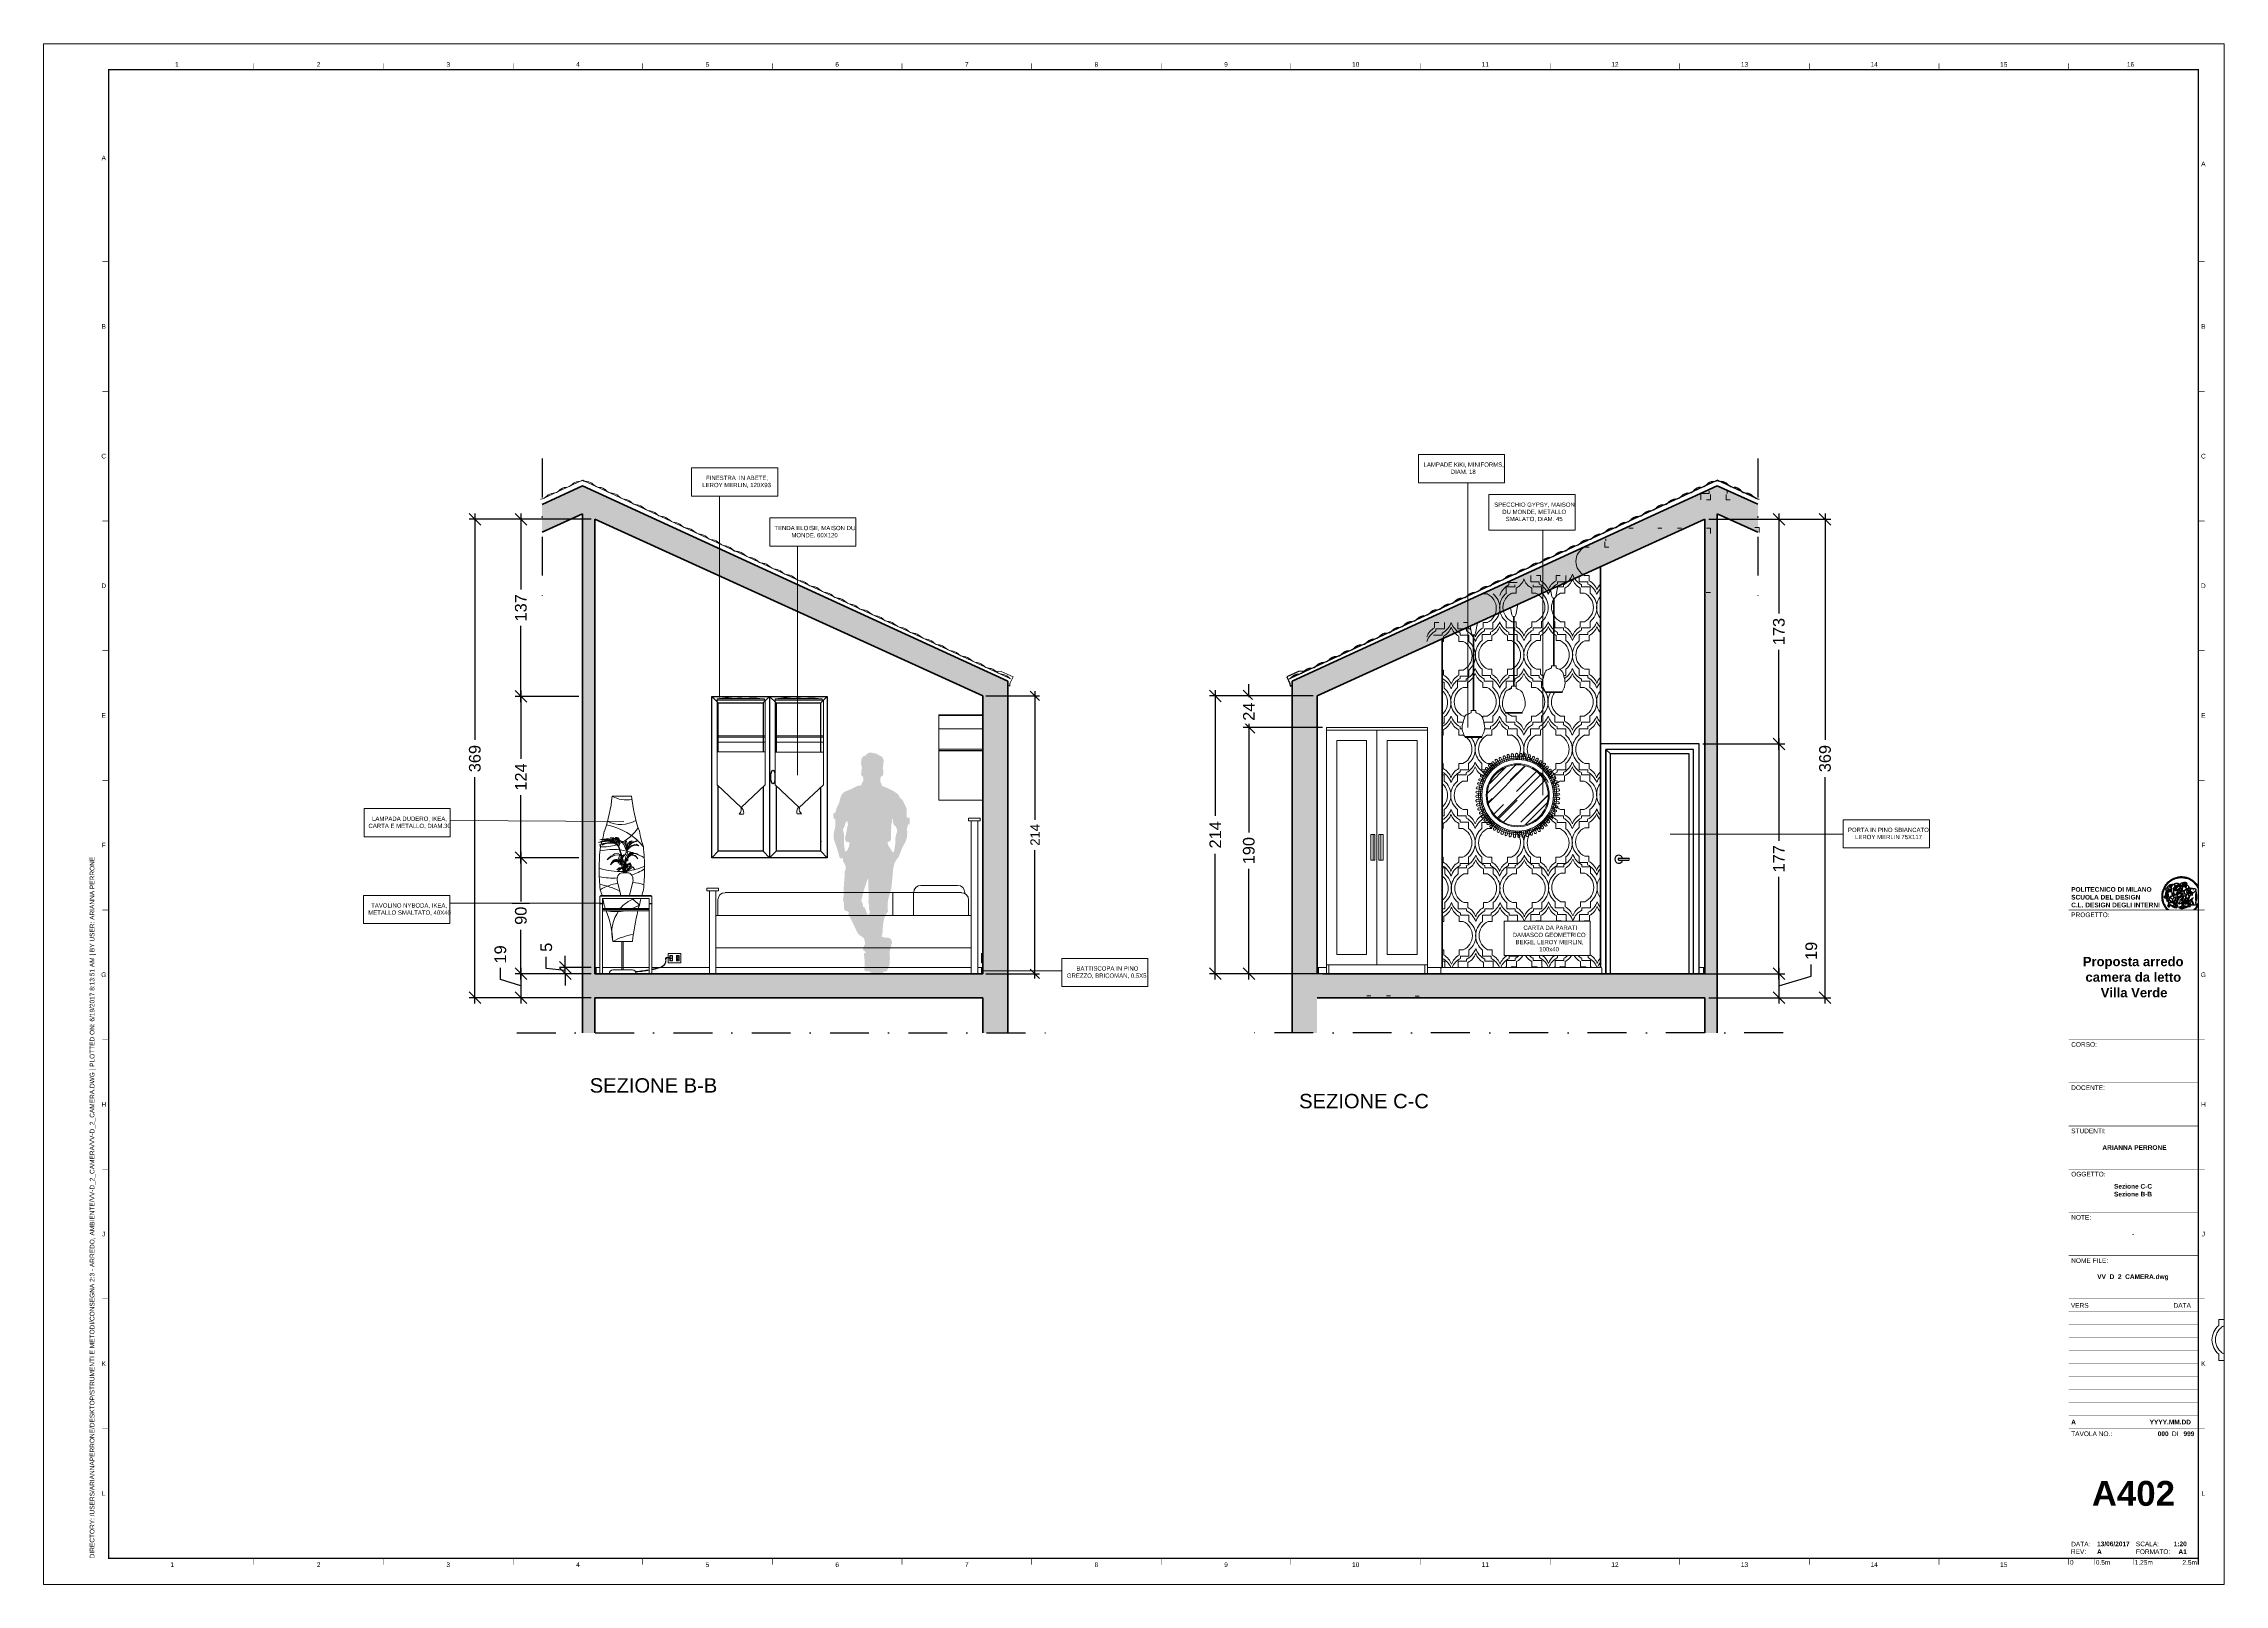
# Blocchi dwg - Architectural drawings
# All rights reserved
# Paper-space layout 'Piante sez A' of a CAD drawing. Header units: inches, sheet in millimetres. Extents: x 1 to 842, y 1 to 595.
# The model-space entities are those that its viewports show. They can reach past a viewport. Long polylines and large blocks are cut down to what shows.
import ezdxf
from ezdxf.enums import TextEntityAlignment as Align

# ---------------------------------------------------------------- set-up
doc = ezdxf.new("R2010")
doc.units = ezdxf.units.IN
doc.header["$MEASUREMENT"] = 0
doc.set_wipeout_variables(frame=1)
doc.linetypes.add('DASHDOT', pattern=[1, 0.5, -0.25, 0, -0.25])
for name, color, linetype, lineweight in [('A-ANNO-DIMS', 3, 'Continuous', 18), ('A-ANNO-SYMB', 3, 'Continuous', 18), ('A-DETL-MBND', 3, 'Continuous', 18), ('A-DETL-MCUT', 4, 'Continuous', 25), ('A-DOOR-FULL', 4, 'Continuous', 25), ('A-ELEV-MBE1', 7, 'Continuous', 35), ('A-ELEV-MBE2', 4, 'Continuous', 25), ('A-FURN', 8, 'Continuous', 18), ('A-SECT-MCUT', 7, 'Continuous', 35), ('A-WALL-STUD', 3, 'Continuous', 18)]:
    doc.layers.add(name, color=color, linetype=linetype, lineweight=lineweight)
for name, color, linetype in [('G-ANNO-LOGO', 3, 'Continuous'), ('G-ANNO-TEXT', 3, 'Continuous'), ('G-ANNO-TTLB', 3, 'Continuous'), ('TRATTEGGIO', 32, 'Continuous')]:
    doc.layers.add(name, color=color, linetype=linetype)
doc.layers.add('G-ANNO-NPLT', color=210, linetype='Continuous', plot=False)
doc.styles.add('ARIAL', font='Arial.ttf')
doc.styles.add('ARIAL-BOLD', font='Arial Bold.ttf')
doc.styles.add('E-ARIAL', font='Arial.ttf')
doc.styles.get("Standard").update_dxf_attribs({"font": 'Arial.ttf'})
doc.dimstyles.new('TICK_36', dxfattribs={"dimtxt": 3.6, "dimasz": 3.6, "dimexe": 1.8, "dimexo": 1.2, "dimgap": 1.8, "dimtad": 0, "dimdec": 0, "dimzin": 0, "dimdsep": 46, "dimtxsty": 'ARIAL', "dimblk": 'OBLIQUE', "dimcen": 1.8, "dimdle": 1.8, "dimclrd": 256, "dimclrt": 256, "dimadec": 0, "dimazin": 0, "dimtfac": 1, "dimtdec": 0, "dimtmove": 1, "dimatfit": 3, "dimldrblk": 'OPEN90', "dimfxl": 1, "dimtfill": 1, "dimtolj": 1, "dimtzin": 0, "dimarcsym": 0})

# ---------------------------------------------------------------- blocks, each defined once
blk = doc.blocks.new('*U58')
at = {"layer": 'G-ANNO-TTLB', "const_width": 0.18}
for points in [[(0, -2.5), (0, 0)], [(10, 0), (10, -2.5)], [(25, 0), (25, -2.5)]]:
    blk.add_lwpolyline(points, dxfattribs=at)
at = {"layer": 'G-ANNO-TTLB'}
blk.add_lwpolyline([(50, 0, 0.48, 0.48, 0), (50, -2.5, 0.48, 0.48, 0)], format="xyseb", dxfattribs=at)
at = {"layer": 'G-ANNO-TEXT', "style": 'E-ARIAL'}
blk.add_text('0', height=1.8, dxfattribs=at).set_placement((1.2, -0.7), align=Align.TOP_CENTER)
for s, p in [('0.5m', (10.5, -2.5)), ('1.25m', (25.5, -2.5))]:
    blk.add_text(s, height=1.8, dxfattribs=at).set_placement(p)
blk.add_text('2.5m', height=1.8, dxfattribs=at).set_placement((49.5, -2.5), align=Align.RIGHT)
blk = doc.blocks.new('logoPolimi')
for p, q in [((-2.37, 0.12), (-2.16, 0.11)), ((-2.37, 0.01), (-2.16, 0.01)), ((-2.36, 0.23), (-2.15, 0.21)), ((-2.35, 0.34), (-2.14, 0.31)), ((-2.33, 0.45), (-2.12, 0.41)), ((-2.3, 0.55), (-2.1, 0.51)), ((-2.28, 0.66), (-2.07, 0.6)), ((-2.24, 0.77), (-2.04, 0.7)), ((-2.2, 0.87), (-2.01, 0.79)), ((-2.16, 0.97), (-1.97, 0.89)), ((-2.11, 1.07), (-1.93, 0.98)), ((-2.06, 1.17), (-1.88, 1.07)), ((-2.01, 1.26), (-1.83, 1.15)), ((-1.94, 1.36), (-1.77, 1.24)), ((-1.88, 1.45), (-1.71, 1.32)), ((-1.84, 0.03), (-1.82, 0.35)), ((-1.81, 1.53), (-1.65, 1.4)), ((-1.74, 1.61), (-1.58, 1.47)), ((-1.73, 0.59), (-1.73, 0.59)), ((-1.73, 0.59), (-1.73, 0.59)), ((-1.66, 1.69), (-1.51, 1.54)), ((-1.65, 0.57), (-1.65, 0.57)), ((-1.59, 1.12), (-1.59, 1.12)), ((-1.58, 1.77), (-1.44, 1.61)), ((-1.51, 0.55), (-1.51, 0.55)), ((-1.51, 0.55), (-1.51, 0.55)), ((-1.49, 1.84), (-1.36, 1.68)), ((-1.41, 1.91), (-1.28, 1.74)), ((-1.32, 1.97), (-1.2, 1.8)), ((-1.31, 0.79), (-1.21, 0.75)), ((-1.21, 0.75), (-1.31, 0.79)), ((-1.21, 0.75), (-1.31, 0.79)), ((-1.22, 2.03), (-1.11, 1.85)), ((-1.21, 0.75), (-1.21, 0.75)), ((-1.21, 0.75), (-1.21, 0.75)), ((-1.19, 0.76), (-1.19, 0.76)), ((-1.19, 0.76), (-1.19, 0.76)), ((-1.17, 0.99), (-1.18, 0.99)), ((-1.18, 0.99), (-1.17, 0.99)), ((-1.16, 0.57), (-1.16, 0.57)), ((-1.16, 0.57), (-1.16, 0.57)), ((-1.13, 2.09), (-1.03, 1.9)), ((-1.1, 0.01), (-0.99, 0.06)), ((-0.99, 0.06), (-1.1, 0.01)), ((-0.99, 0.06), (-1.1, 0.01)), ((-1.03, 2.14), (-0.94, 1.95)), ((-0.99, 0.06), (-0.99, 0.06)), ((-0.99, 0.06), (-0.99, 0.06)), ((-0.97, 0.79), (-0.98, 0.79)), ((-0.89, 0.84), (-0.97, 0.79)), ((-0.97, 0.79), (-0.89, 0.84)), ((-0.96, 1.41), (-0.96, 1.41)), ((-0.96, 1.41), (-0.96, 1.41)), ((-0.93, 2.18), (-0.84, 1.99)), ((-0.89, 0.84), (-0.82, 0.87)), ((-0.82, 0.87), (-0.89, 0.84)), ((-0.89, 0.84), (-0.82, 0.87)), ((-0.88, 0.83), (-0.89, 0.84)), ((-0.85, 1.39), (-0.85, 1.39)), ((-0.85, 1.39), (-0.85, 1.39)), ((-0.84, 0.14), (-0.84, 0.14)), ((-0.83, 2.22), (-0.75, 2.03)), ((-0.77, 1.08), (-0.78, 1.08)), ((-0.78, 1.08), (-0.77, 1.08)), ((-0.61, 1.12), (-0.77, 1.08)), ((-0.77, 1.08), (-0.61, 1.12)), ((-0.77, 1.08), (-0.61, 1.12)), ((-0.75, 1.3), (-0.76, 1.29)), ((-0.76, 1.29), (-0.75, 1.3)), ((-0.72, 2.26), (-0.66, 2.06)), ((-0.65, 0.99), (-0.7, 0.96)), ((-0.69, 0.18), (-0.68, 0.18)), ((-0.66, 0.93), (-0.66, 0.93)), ((-0.66, 0.93), (-0.64, 0.93)), ((-0.66, 0.93), (-0.66, 0.93)), ((-0.66, 0.93), (-0.66, 0.93)), ((-0.63, 1.01), (-0.63, 1.01)), ((-0.63, 1.01), (-0.62, 1.01)), ((-0.63, 0.66), (-0.63, 0.66)), ((-0.61, 2.29), (-0.56, 2.09)), ((-0.6, 1.12), (-0.61, 1.12)), ((-0.61, 1.12), (-0.6, 1.12)), ((-0.61, 1.12), (-0.6, 1.12)), ((-0.61, 0.86), (-0.57, 0.85)), ((-0.57, 0.85), (-0.61, 0.86)), ((-0.61, 0.86), (-0.57, 0.85)), ((-0.53, 1.08), (-0.6, 1.12)), ((-0.6, 1.12), (-0.6, 1.11)), ((-0.6, 1.12), (-0.53, 1.08)), ((-0.57, 0.8), (-0.59, 0.8)), ((-0.57, 0.85), (-0.53, 0.84)), ((-0.57, 0.85), (-0.57, 0.85)), ((-0.57, 0.85), (-0.57, 0.85)), ((-0.57, 0.85), (-0.53, 0.84)), ((-0.56, 0.29), (-0.49, 0.48)), ((-0.56, 0.14), (-0.56, 0.29)), ((-0.5, 0.11), (-0.56, 0.14)), ((-0.53, 0.84), (-0.51, 0.84)), ((-0.53, 0.84), (-0.51, 0.84)), ((-0.53, 0.84), (-0.53, 0.84)), ((-0.51, 2.32), (-0.46, 2.11)), ((-0.51, 0.11), (-0.51, 0.11)), ((-0.51, 0.11), (-0.51, 0.11)), ((-0.34, 0.33), (-0.5, 0.11)), ((-0.49, 0.48), (-0.41, 0.55)), ((-0.42, 0.8), (-0.47, 0.79)), ((-0.42, 0.8), (-0.47, 0.79)), ((-0.47, 0.79), (-0.45, 0.76)), ((-0.47, 0.79), (-0.45, 0.76)), ((-0.45, 1.14), (-0.42, 1.11)), ((-0.42, 1.26), (-0.36, 1.22)), ((-0.41, 0.55), (-0.34, 0.49)), ((-0.4, 2.34), (-0.36, 2.13)), ((-0.4, 1.37), (-0.38, 1.38)), ((-0.39, 1.37), (-0.4, 1.37)), ((-0.35, 1.33), (-0.4, 1.37)), ((-0.39, 1.24), (-0.4, 1.23)), ((-0.38, 1.14), (-0.38, 1.14)), ((-0.34, 0.49), (-0.09, 0.48)), ((-0.16, 0.32), (-0.34, 0.33)), ((-0.14, 0.32), (-0.31, 0.34)), ((-0.29, 2.35), (-0.26, 2.14)), ((-0.28, 1.3), (-0.29, 1.3)), ((-0.28, 1.3), (-0.28, 1.3)), ((-0.18, 2.36), (-0.16, 2.15)), ((-0.16, 1.24), (-0.16, 1.25)), ((-0.16, 1.25), (-0.16, 1.25)), ((-0.16, 0.49), (-0.14, 0.64)), ((-0.06, 0.27), (-0.16, 0.32)), ((-0.1, 0.88), (-0.09, 0.87)), ((-0.08, 1.37), (-0.08, 1.38)), ((-0.08, 1.23), (-0.05, 1.21)), ((-0.05, 1.21), (-0.08, 1.23)), ((-0.08, 1.23), (-0.05, 1.21)), ((-0.07, 2.37), (-0.06, 2.16)), ((-0.03, 0.26), (-0.06, 0.27)), ((-0.05, 1.21), (-0.04, 1.21)), ((-0.04, 1.21), (-0.05, 1.21)), ((-0.04, 1.21), (-0.04, 1.21)), ((-0.04, 1.21), (-0.04, 1.21)), ((-0.04, 0.48), (-0.03, 0.26)), ((0.03, 1.15), (0.03, 1.15)), ((0.03, 0.66), (0.03, 0.67)), ((0.04, 2.37), (0.04, 2.16)), ((0.07, 0.58), (0.07, 0.57)), ((0.1, 1.18), (0.1, 1.18)), ((0.1, 0.84), (0.1, 0.84)), ((0.13, 1.32), (0.17, 1.19)), ((0.15, 2.36), (0.14, 2.16)), ((0.14, 0.71), (0.34, 0.65)), ((0.31, 0.56), (0.17, 0.63)), ((0.26, 2.36), (0.24, 2.15)), ((0.27, 1.61), (0.27, 1.61)), ((0.27, 1.61), (0.27, 1.61)), ((0.27, 1.61), (0.27, 1.61)), ((0.29, 1.29), (0.29, 1.29)), ((0.29, 1.29), (0.29, 1.29)), ((0.29, 1.29), (0.29, 1.29)), ((0.29, 1.29), (0.29, 1.29)), ((0.33, 0.49), (0.34, 0.49)), ((0.33, 0.03), (0.35, 0.03)), ((0.33, 0.03), (0.35, 0.03)), ((0.37, 2.34), (0.34, 2.13)), ((0.34, 0.65), (0.34, 0.64)), ((0.35, 0.03), (0.57, 0.06)), ((0.35, 0.03), (0.57, 0.06)), ((0.35, 0.03), (0.35, 0.03)), ((0.35, 0.03), (0.35, 0.03)), ((0.38, 1.36), (0.37, 1.35)), ((0.38, 0.34), (0.37, 0.34)), ((0.38, 0.34), (0.38, 0.34)), ((0.43, 0.67), (0.39, 0.64)), ((0.48, 2.32), (0.44, 2.12)), ((0.49, 1.05), (0.51, 1.13)), ((0.51, 1.13), (0.49, 1.05)), ((0.49, 1.05), (0.51, 1.13)), ((0.51, 1.31), (0.5, 1.29)), ((0.51, 1.13), (0.52, 1.23)), ((0.52, 1.23), (0.51, 1.23)), ((0.51, 1.23), (0.52, 1.23)), ((0.52, 1.23), (0.51, 1.13)), ((0.51, 1.13), (0.52, 1.23)), ((0.52, 1.24), (0.6, 1.37)), ((0.52, 1.23), (0.6, 1.36)), ((0.6, 1.36), (0.52, 1.23)), ((0.52, 1.23), (0.52, 1.23)), ((0.52, 1.23), (0.52, 1.24)), ((0.52, 1.23), (0.52, 1.23)), ((0.55, 1.07), (0.53, 1.06)), ((0.53, 1.04), (0.53, 1.06)), ((0.53, 1.05), (0.53, 1.04)), ((0.59, 2.3), (0.54, 2.09)), ((0.54, 0.3), (0.63, 0.32)), ((0.54, -0.08), (0.61, 0.06)), ((0.61, 0.06), (0.54, -0.08)), ((0.54, -0.08), (0.61, 0.06)), ((0.56, 0.19), (0.59, 0.21)), ((0.57, 1.07), (0.57, 1.07)), ((0.57, 1.07), (0.57, 1.07)), ((0.57, 1.07), (0.57, 1.07)), ((0.57, 1.07), (0.57, 1.07)), ((0.57, 1.07), (0.57, 1.07)), ((0.57, 1.07), (0.57, 1.07)), ((0.57, 1.07), (0.57, 1.07)), ((0.58, 0.3), (0.59, 0.29)), ((0.59, 0.78), (0.59, 0.79)), ((0.59, 0.79), (0.59, 0.79)), ((0.59, 0.79), (0.59, 0.79)), ((0.59, 0.79), (0.59, 0.78)), ((0.61, 0.06), (0.6, 0.07)), ((0.6, 0.07), (0.61, 0.06)), ((0.61, 0.06), (0.61, 0.07)), ((0.62, 0.21), (0.65, 0.22)), ((0.69, 2.27), (0.63, 2.07)), ((0.64, 1.37), (0.65, 1.37)), ((0.69, 0.86), (0.68, 0.86)), ((0.68, 0.86), (0.69, 0.86)), ((0.68, 0.76), (0.68, 0.76)), ((0.8, 2.23), (0.73, 2.03)), ((0.76, 0.26), (0.76, 0.26)), ((0.9, 2.19), (0.82, 2)), ((0.82, 0.35), (0.84, 0.36)), ((0.82, 0.35), (0.82, 0.35)), ((0.84, 0.36), (0.84, 0.37)), ((0.85, 0.34), (1.05, 0.35)), ((1, 2.15), (0.91, 1.96)), ((0.93, 1.05), (0.93, 1.05)), ((0.93, 1.05), (0.93, 1.05)), ((0.93, 1.05), (0.93, 1.04)), ((0.93, 1.05), (0.93, 1.05)), ((0.97, 0.66), (0.96, 0.66)), ((1.01, 0.97), (0.98, 0.96)), ((1.1, 2.1), (1, 1.91)), ((1.2, 2.04), (1.09, 1.86)), ((1.17, 0.96), (1.17, 0.95)), ((1.17, 0.95), (1.17, 0.95)), ((1.29, 1.99), (1.18, 1.81)), ((1.38, 1.92), (1.26, 1.75)), ((1.34, 0.37), (1.26, 0.04)), ((1.27, 0.37), (1.27, 0.38)), ((1.28, 0.95), (1.28, 0.95)), ((1.47, 1.86), (1.34, 1.69)), ((1.37, 0.73), (1.46, 0.81)), ((1.41, 0.4), (1.41, 0.41)), ((1.56, 1.79), (1.42, 1.63)), ((1.64, 1.71), (1.49, 1.56)), ((1.49, 0.9), (1.57, 0.92)), ((1.72, 1.63), (1.56, 1.49)), ((1.67, 0.6), (1.57, 0.53)), ((1.79, 1.55), (1.63, 1.41)), ((1.86, 1.47), (1.7, 1.34)), ((1.93, 1.38), (1.76, 1.26)), ((1.99, 1.29), (1.81, 1.17)), ((2.05, 1.19), (1.87, 1.09)), ((2.1, 1.1), (1.92, 1)), ((2.15, 1), (1.96, 0.91)), ((2.19, 0.9), (2, 0.82)), ((2.23, 0.79), (2.04, 0.72)), ((2.27, 0.69), (2.07, 0.63)), ((2.3, 0.58), (2.09, 0.53)), ((2.32, 0.47), (2.12, 0.43)), ((2.34, 0.37), (2.13, 0.33)), ((2.36, 0.26), (2.15, 0.23)), ((2.37, 0.15), (2.16, 0.13)), ((2.37, 0.04), (2.16, 0.03)), ((-2.37, -0.1), (-2.16, -0.09)), ((-2.36, -0.21), (-2.15, -0.19)), ((-2.35, -0.32), (-2.14, -0.29)), ((-2.33, -0.43), (-2.12, -0.39)), ((-2.31, -0.54), (-2.1, -0.49)), ((-2.28, -0.65), (-2.08, -0.59)), ((-2.25, -0.75), (-2.05, -0.69)), ((-2.21, -0.86), (-2.02, -0.78)), ((-2.17, -0.96), (-1.98, -0.87)), ((-2.12, -1.06), (-1.93, -0.96)), ((-2.07, -1.16), (-1.89, -1.05)), ((-2.04, -0.15), (-1.97, -0.2)), ((-2.01, -1.25), (-1.84, -1.14)), ((-1.95, -1.34), (-1.78, -1.22)), ((-1.89, -1.43), (-1.72, -1.31)), ((-1.82, -1.52), (-1.66, -1.38)), ((-1.75, -1.6), (-1.59, -1.46)), ((-1.67, -1.68), (-1.52, -1.53)), ((-1.58, -0.12), (-1.6, -0.18)), ((-1.6, -0.18), (-1.58, -0.28)), ((-1.57, -0.54), (-1.59, -0.54)), ((-1.59, -0.54), (-1.59, -0.54)), ((-1.59, -1.76), (-1.45, -1.6)), ((-1.56, -0.32), (-1.56, -0.31)), ((-1.56, -0.31), (-1.56, -0.31)), ((-1.53, -0.65), (-1.53, -0.65)), ((-1.53, -0.65), (-1.53, -0.65)), ((-1.51, -1.83), (-1.37, -1.67)), ((-1.48, -0.86), (-1.48, -0.85)), ((-1.42, -0.37), (-1.42, -0.37)), ((-1.42, -1.9), (-1.29, -1.73)), ((-1.38, -0.46), (-1.38, -0.46)), ((-1.33, -1.96), (-1.21, -1.79)), ((-1.31, -0.24), (-1.31, -0.23)), ((-1.31, -0.23), (-1.31, -0.24)), ((-1.24, -2.02), (-1.13, -1.84)), ((-1.23, -0.19), (-1.23, -0.19)), ((-1.23, -0.19), (-1.23, -0.19)), ((-1.23, -0.19), (-1.23, -0.19)), ((-1.23, -0.19), (-1.23, -0.19)), ((-1.14, -2.08), (-1.04, -1.89)), ((-1.04, -2.13), (-0.95, -1.94)), ((-1.01, -0.39), (-1.02, -0.39)), ((-1.02, -0.39), (-1.01, -0.39)), ((-1.02, -0.7), (-1.02, -0.7)), ((-1.02, -0.7), (-1.02, -0.7)), ((-1.02, -0.7), (-1.02, -0.7)), ((-0.94, -2.18), (-0.86, -1.98)), ((-0.84, -2.22), (-0.77, -2.02)), ((-0.79, -0.51), (-0.83, -0.58)), ((-0.83, -0.58), (-0.79, -0.51)), ((-0.83, -0.58), (-0.79, -0.51)), ((-0.78, -1.05), (-0.83, -0.94)), ((-0.83, -0.94), (-0.78, -1.05)), ((-0.83, -0.94), (-0.83, -0.94)), ((-0.83, -0.94), (-0.78, -1.05)), ((-0.82, -1.23), (-0.82, -1.23)), ((-0.82, -1.23), (-0.77, -1.23)), ((-0.77, -1.23), (-0.82, -1.23)), ((-0.82, -1.23), (-0.82, -1.23)), ((-0.77, -1.23), (-0.82, -1.23)), ((-0.75, -0.96), (-0.8, -0.89)), ((-0.8, -0.89), (-0.79, -0.92)), ((-0.79, -0.92), (-0.8, -0.89)), ((-0.8, -0.89), (-0.75, -0.96)), ((-0.79, -0.92), (-0.8, -0.89)), ((-0.8, -0.89), (-0.8, -0.89)), ((-0.8, -0.89), (-0.75, -0.96)), ((-0.79, -0.92), (-0.78, -0.95)), ((-0.78, -0.95), (-0.79, -0.92)), ((-0.78, -0.95), (-0.79, -0.92)), ((-0.77, -0.49), (-0.78, -0.48)), ((-0.78, -0.48), (-0.77, -0.49)), ((-0.78, -0.95), (-0.76, -1)), ((-0.76, -1), (-0.78, -0.95)), ((-0.76, -1), (-0.78, -0.95)), ((-0.71, -0.89), (-0.75, -0.87)), ((-0.75, -0.87), (-0.71, -0.89)), ((-0.75, -0.87), (-0.71, -0.89)), ((-0.72, -1.01), (-0.75, -0.96)), ((-0.75, -0.96), (-0.72, -1.01)), ((-0.75, -0.96), (-0.72, -1.01)), ((-0.74, -2.25), (-0.67, -2.05)), ((-0.64, -0.93), (-0.71, -0.89)), ((-0.71, -0.89), (-0.64, -0.93)), ((-0.71, -0.89), (-0.64, -0.93)), ((-0.66, -0.53), (-0.66, -0.53)), ((-0.66, -0.53), (-0.66, -0.53)), ((-0.66, -0.53), (-0.66, -0.53)), ((-0.63, -2.29), (-0.57, -2.08)), ((-0.52, -2.31), (-0.48, -2.11)), ((-0.39, -0.81), (-0.51, -0.69)), ((-0.51, -1.04), (-0.5, -1.04)), ((-0.48, -0.42), (-0.48, -0.42)), ((-0.48, -0.42), (-0.48, -0.42)), ((-0.48, -0.42), (-0.48, -0.42)), ((-0.42, -2.33), (-0.38, -2.13)), ((-0.41, -0.51), (-0.41, -0.51)), ((-0.38, -0.05), (-0.39, -0.12)), ((-0.39, -0.12), (-0.37, -0.1)), ((-0.35, -0.14), (-0.37, -0.08)), ((-0.37, -0.09), (-0.37, -0.09)), ((-0.33, -0.12), (-0.35, -0.14)), ((-0.32, -0.14), (-0.35, -0.14)), ((-0.35, -0.18), (-0.34, -0.22)), ((-0.34, -0.08), (-0.29, -0.16)), ((-0.34, -0.22), (-0.34, -0.22)), ((-0.27, -0.17), (-0.32, -0.14)), ((-0.31, -2.35), (-0.28, -2.14)), ((-0.25, -0.91), (-0.26, -0.9)), ((-0.26, -1.29), (0.1, -1.2)), ((0.1, -1.2), (-0.26, -1.29)), ((0.08, -1.4), (-0.26, -1.29)), ((-0.26, -1.29), (0.08, -1.4)), ((-0.26, -1.38), (-0.26, -1.29)), ((-0.26, -1.29), (-0.26, -1.29)), ((-0.26, -1.29), (-0.26, -1.38)), ((-0.26, -1.29), (0.08, -1.4)), ((-0.26, -1.29), (-0.26, -1.29)), ((0.08, -1.49), (-0.26, -1.38)), ((-0.26, -1.38), (0.09, -1.49)), ((-0.2, -2.36), (-0.18, -2.15)), ((-0.14, -0.15), (-0.16, -0.13)), ((-0.11, -0.04), (-0.12, -0.05)), ((-0.09, -2.37), (-0.08, -2.16)), ((-0.04, -0.41), (-0.01, -0.44)), ((-0.01, -0.44), (-0.04, -0.41)), ((-0.04, -0.41), (-0.01, -0.44)), ((0.03, -2.37), (0.02, -2.16)), ((0.07, -0.84), (0.07, -0.84)), ((0.07, -0.84), (0.07, -0.84)), ((0.1, -1.2), (0.08, -1.32)), ((0.08, -1.32), (0.13, -1.2)), ((0.08, -1.4), (0.72, -1.22)), ((0.72, -1.22), (0.08, -1.4)), ((0.08, -1.4), (0.72, -1.22)), ((0.72, -1.31), (0.08, -1.49)), ((0.08, -1.44), (0.08, -1.4)), ((0.08, -1.4), (0.08, -1.44)), ((0.08, -1.4), (0.08, -1.49)), ((0.08, -1.49), (0.08, -1.44)), ((0.08, -1.44), (0.08, -1.44)), ((0.08, -1.44), (0.08, -1.45)), ((0.08, -1.45), (0.08, -1.46)), ((0.08, -1.46), (0.08, -1.49)), ((0.1, -1.01), (0.09, -0.86)), ((0.1, -1.01), (0.09, -0.86)), ((0.09, -1.49), (0.72, -1.31)), ((0.1, -1.2), (0.12, -1.04)), ((0.12, -1.04), (0.1, -1.2)), ((0.13, -1.2), (0.1, -1.2)), ((0.1, -1.2), (0.13, -1.2)), ((0.13, -1.2), (0.1, -1.2)), ((0.1, -1.2), (0.1, -1.2)), ((0.11, -0.44), (0.11, -0.44)), ((0.11, -0.44), (0.11, -0.44)), ((0.12, -0.21), (0.12, -0.21)), ((0.12, -0.21), (0.12, -0.21)), ((0.12, -0.21), (0.12, -0.21)), ((0.12, -0.21), (0.12, -0.21)), ((0.12, -0.21), (0.12, -0.21)), ((0.12, -0.21), (0.12, -0.21)), ((0.12, -0.21), (0.12, -0.21)), ((0.12, -0.21), (0.12, -0.21)), ((0.12, -0.21), (0.12, -0.21)), ((0.12, -0.21), (0.12, -0.21)), ((0.12, -0.21), (0.12, -0.21)), ((0.12, -0.21), (0.12, -0.21)), ((0.12, -0.21), (0.12, -0.21)), ((0.12, -0.56), (0.14, -0.53)), ((0.14, -0.53), (0.12, -0.56)), ((0.12, -0.56), (0.14, -0.53)), ((0.12, -1.04), (0.12, -1.04)), ((0.12, -1.04), (0.12, -1.04)), ((0.12, -1.04), (0.12, -1.04)), ((0.14, -2.37), (0.12, -2.16)), ((0.21, -0.99), (0.13, -1.2)), ((0.13, -1.2), (0.21, -0.99)), ((0.36, -1.14), (0.13, -1.2)), ((0.13, -1.2), (0.26, -1.17)), ((0.14, -0.53), (0.16, -0.49)), ((0.16, -0.49), (0.14, -0.53)), ((0.14, -0.53), (0.16, -0.49)), ((0.16, -0.49), (0.16, -0.49)), ((0.16, -0.49), (0.16, -0.49)), ((0.28, -1.19), (0.21, -0.99)), ((0.21, -0.99), (0.31, -1.27)), ((0.25, -2.36), (0.22, -2.15)), ((0.24, -0.17), (0.24, -0.16)), ((0.24, -0.16), (0.24, -0.17)), ((0.25, -0.84), (0.25, -0.88)), ((0.25, -0.88), (0.25, -0.84)), ((0.25, -0.88), (0.25, -0.84)), ((0.25, -0.88), (0.29, -1.17)), ((0.26, -0.88), (0.25, -0.88)), ((0.31, -1.27), (0.25, -0.88)), ((0.26, -1.17), (0.28, -1.16)), ((0.28, -1.16), (0.36, -1.14)), ((0.29, -1.17), (0.28, -1.19)), ((0.35, -2.34), (0.32, -2.14)), ((0.36, -1.14), (0.72, -1.22)), ((0.72, -1.22), (0.36, -1.14)), ((0.46, -2.32), (0.42, -2.12)), ((0.49, -0.31), (0.49, -0.31)), ((0.49, -0.31), (0.49, -0.31)), ((0.5, -0.27), (0.5, -0.27)), ((0.51, -0.27), (0.51, -0.27)), ((0.57, -2.3), (0.52, -2.1)), ((0.68, -2.27), (0.62, -2.07)), ((0.78, -2.24), (0.71, -2.04)), ((0.72, -0.81), (0.75, -0.89)), ((0.72, -1.22), (0.72, -1.31)), ((0.72, -1.31), (0.72, -1.22)), ((0.74, -0.23), (0.74, -0.23)), ((0.74, -0.23), (0.75, -0.24)), ((0.75, -0.23), (0.75, -0.23)), ((0.89, -2.2), (0.81, -2)), ((0.86, -0.25), (0.82, -0.34)), ((0.87, -0.22), (0.86, -0.23)), ((0.87, -0.22), (0.86, -0.25)), ((0.99, -2.15), (0.9, -1.96)), ((0.96, -0.58), (0.96, -0.57)), ((1.09, -2.11), (0.99, -1.92)), ((1.05, -1.05), (1.04, -1.05)), ((1.19, -2.05), (1.08, -1.87)), ((1.28, -2), (1.17, -1.82)), ((1.37, -1.93), (1.25, -1.76)), ((1.31, -0.27), (1.3, -0.26)), ((1.3, -0.26), (1.3, -0.26)), ((1.3, -0.26), (1.3, -0.26)), ((1.3, -0.26), (1.31, -0.27)), ((1.3, -0.26), (1.3, -0.26)), ((1.46, -1.87), (1.33, -1.7)), ((1.54, -1.8), (1.41, -1.64)), ((1.63, -1.72), (1.48, -1.57)), ((1.71, -1.65), (1.55, -1.5)), ((1.78, -1.57), (1.62, -1.43)), ((1.85, -1.48), (1.69, -1.35)), ((1.92, -1.39), (1.75, -1.27)), ((1.98, -1.3), (1.81, -1.19)), ((2.04, -1.21), (1.86, -1.1)), ((2.09, -1.11), (1.91, -1.01)), ((2.14, -1.01), (1.95, -0.92)), ((2.19, -0.91), (1.99, -0.83)), ((2.23, -0.81), (2.03, -0.74)), ((2.26, -0.7), (2.06, -0.64)), ((2.29, -0.6), (2.09, -0.55)), ((2.32, -0.49), (2.11, -0.45)), ((2.34, -0.38), (2.13, -0.35)), ((2.35, -0.27), (2.15, -0.25)), ((2.37, -0.08), (2.16, -0.07)), ((2.36, -0.16), (2.16, -0.15))]:
    blk.add_line(p, q)
for points in [[(-1.9, 0.12), (-1.94, 0.02), (-2.05, -0.09), (-2.05, -0.09)], [(-1.86, 0.38), (-1.86, 0.38), (-1.87, 0.19), (-1.9, 0.12)], [(-1.76, 0.6), (-1.76, 0.6), (-1.84, 0.57), (-1.86, 0.38)], [(-1.86, -0.04), (-1.84, 0.02), (-1.84, 0.03), (-1.84, 0.03)], [(-1.82, 0.78), (-1.83, 0.8), (-1.85, 0.86), (-1.83, 0.88)], [(-1.82, 0.78), (-1.83, 0.8), (-1.85, 0.86), (-1.83, 0.88)], [(-1.83, 0.88), (-1.81, 0.9), (-1.76, 0.96), (-1.76, 0.96)], [(-1.83, 0.88), (-1.81, 0.9), (-1.76, 0.96), (-1.76, 0.96)], [(-1.76, 0.6), (-1.83, 0.7), (-1.78, 0.74), (-1.78, 0.74)], [(-1.78, 0.74), (-1.79, 0.74), (-1.83, 0.7), (-1.76, 0.6)], [(-1.78, 0.74), (-1.8, 0.76), (-1.81, 0.78), (-1.82, 0.78)], [(-1.78, 0.74), (-1.8, 0.76), (-1.81, 0.78), (-1.82, 0.78)], [(-1.82, 0.35), (-1.81, 0.5), (-1.73, 0.59), (-1.73, 0.59)], [(-1.82, -0.19), (-1.73, -0.07), (-1.75, 0.14), (-1.75, 0.3)], [(-1.75, 0.33), (-1.75, 0.17), (-1.73, -0.05), (-1.8, -0.17)], [(-1.78, 0.74), (-1.75, 0.72), (-1.72, 0.69), (-1.68, 0.7)], [(-1.68, 0.7), (-1.72, 0.69), (-1.75, 0.72), (-1.78, 0.74)], [(-1.68, 0.7), (-1.72, 0.69), (-1.75, 0.72), (-1.78, 0.74)], [(-1.78, 0.74), (-1.78, 0.74), (-1.78, 0.74), (-1.78, 0.74)], [(-1.76, 0.96), (-1.68, 1.1), (-1.59, 1.12), (-1.59, 1.12)], [(-1.76, 0.96), (-1.68, 1.1), (-1.6, 1.12), (-1.6, 1.12)], [(-1.73, 0.59), (-1.74, 0.59), (-1.75, 0.6), (-1.76, 0.6)], [(-1.73, 0.59), (-1.74, 0.59), (-1.75, 0.6), (-1.76, 0.6)], [(-1.75, 0.3), (-1.76, 0.47), (-1.65, 0.57), (-1.65, 0.57)], [(-1.65, 0.57), (-1.65, 0.57), (-1.76, 0.5), (-1.75, 0.33)], [(-1.65, 0.57), (-1.68, 0.58), (-1.7, 0.58), (-1.73, 0.59)], [(-1.65, 0.57), (-1.68, 0.58), (-1.7, 0.58), (-1.73, 0.59)], [(-1.5, 0.71), (-1.53, 0.74), (-1.61, 0.71), (-1.68, 0.7)], [(-1.68, 0.7), (-1.61, 0.71), (-1.53, 0.73), (-1.5, 0.71)], [(-1.5, 0.71), (-1.53, 0.73), (-1.61, 0.71), (-1.68, 0.7)], [(-1.51, 0.55), (-1.56, 0.56), (-1.61, 0.56), (-1.65, 0.57)], [(-1.65, 0.57), (-1.61, 0.56), (-1.56, 0.56), (-1.51, 0.55)], [(-1.51, 0.55), (-1.56, 0.56), (-1.61, 0.56), (-1.65, 0.57)], [(-1.59, 1.12), (-1.6, 1.06), (-1.61, 0.99), (-1.61, 0.97)], [(-1.61, 0.97), (-1.61, 0.99), (-1.6, 1.06), (-1.59, 1.12)], [(-1.61, 0.97), (-1.61, 0.99), (-1.6, 1.06), (-1.59, 1.12)], [(-1.61, 0.97), (-1.61, 0.95), (-1.56, 0.88), (-1.54, 0.87)], [(-1.54, 0.87), (-1.56, 0.88), (-1.61, 0.95), (-1.61, 0.97)], [(-1.54, 0.87), (-1.56, 0.88), (-1.61, 0.96), (-1.61, 0.97)], [(-1.59, 1.12), (-1.59, 1.13), (-1.59, 1.15), (-1.58, 1.16)], [(-1.59, 1.12), (-1.59, 1.13), (-1.59, 1.15), (-1.58, 1.16)], [(-1.58, 1.16), (-1.57, 1.21), (-1.52, 1.23), (-1.49, 1.25)], [(-1.58, 1.16), (-1.57, 1.21), (-1.52, 1.23), (-1.49, 1.25)], [(-1.58, 0.36), (-1.58, 0.48), (-1.51, 0.55), (-1.51, 0.55)], [(-1.51, 0.55), (-1.51, 0.55), (-1.58, 0.48), (-1.58, 0.36)], [(-1.51, 0.55), (-1.51, 0.55), (-1.58, 0.48), (-1.58, 0.36)], [(-1.55, 0.04), (-1.55, 0.08), (-1.58, 0.25), (-1.58, 0.36)], [(-1.58, 0.36), (-1.58, 0.25), (-1.55, 0.08), (-1.55, 0.04)], [(-1.58, 0.36), (-1.58, 0.25), (-1.55, 0.08), (-1.55, 0.04)], [(-1.58, -0.12), (-1.57, -0.06), (-1.55, 0.02), (-1.55, 0.04)], [(-1.55, 0.04), (-1.55, 0.02), (-1.57, -0.06), (-1.58, -0.12)], [(-1.55, 0.04), (-1.55, 0.02), (-1.56, -0.04), (-1.57, -0.1)], [(-1.54, 0.87), (-1.52, 0.85), (-1.47, 0.83), (-1.44, 0.83)], [(-1.44, 0.83), (-1.47, 0.83), (-1.52, 0.85), (-1.54, 0.87)], [(-1.45, 0.83), (-1.47, 0.83), (-1.52, 0.85), (-1.54, 0.87)], [(-1.51, 0.55), (-1.33, 0.54), (-1.16, 0.57), (-1.16, 0.57)], [(-1.16, 0.57), (-1.16, 0.57), (-1.33, 0.54), (-1.51, 0.55)], [(-1.16, 0.57), (-1.16, 0.57), (-1.33, 0.54), (-1.51, 0.55)], [(-1.5, 0.71), (-1.46, 0.68), (-1.4, 0.62), (-1.33, 0.66)], [(-1.33, 0.66), (-1.4, 0.62), (-1.46, 0.68), (-1.5, 0.71)], [(-1.33, 0.66), (-1.4, 0.62), (-1.46, 0.68), (-1.5, 0.71)], [(-1.49, 1.25), (-1.46, 1.26), (-1.42, 1.33), (-1.39, 1.36)], [(-1.49, 1.25), (-1.46, 1.27), (-1.43, 1.34), (-1.39, 1.36)], [(-1.31, 0.79), (-1.33, 0.79), (-1.42, 0.83), (-1.45, 0.83)], [(-1.44, 0.83), (-1.42, 0.83), (-1.33, 0.79), (-1.31, 0.79)], [(-1.31, 0.79), (-1.33, 0.79), (-1.42, 0.83), (-1.44, 0.83)], [(-1.35, 1.1), (-1.4, 1.17), (-1.36, 1.23), (-1.29, 1.31)], [(-1.29, 1.31), (-1.36, 1.23), (-1.4, 1.17), (-1.35, 1.1)], [(-1.35, 1.1), (-1.4, 1.17), (-1.36, 1.23), (-1.29, 1.31)], [(-1.39, 1.36), (-1.35, 1.38), (-1.26, 1.4), (-1.19, 1.41)], [(-1.39, 1.36), (-1.35, 1.38), (-1.26, 1.4), (-1.19, 1.41)], [(-1.18, 0.99), (-1.24, 0.97), (-1.3, 1.03), (-1.35, 1.1)], [(-1.35, 1.1), (-1.3, 1.03), (-1.24, 0.97), (-1.18, 0.99)], [(-1.18, 1), (-1.24, 0.97), (-1.3, 1.03), (-1.35, 1.1)], [(-1.33, 0.66), (-1.28, 0.7), (-1.23, 0.73), (-1.21, 0.75)], [(-1.21, 0.75), (-1.23, 0.73), (-1.28, 0.7), (-1.33, 0.66)], [(-1.21, 0.75), (-1.23, 0.73), (-1.28, 0.7), (-1.33, 0.66)], [(-1.29, 1.31), (-1.22, 1.39), (-1.01, 1.41), (-0.96, 1.41)], [(-0.96, 1.41), (-1.01, 1.41), (-1.22, 1.39), (-1.29, 1.31)], [(-1.29, 1.31), (-1.22, 1.39), (-1.01, 1.41), (-0.96, 1.41)], [(-1.24, -0.02), (-1.21, -0.01), (-1.1, 0.01), (-1.1, 0.01)], [(-1.1, 0.01), (-1.1, 0.01), (-1.21, -0.01), (-1.24, -0.02)], [(-1.1, 0.01), (-1.1, 0.01), (-1.21, -0.01), (-1.24, -0.02)], [(-1.21, 0.75), (-1.2, 0.75), (-1.19, 0.76), (-1.19, 0.76)], [(-1.19, 0.76), (-1.19, 0.76), (-1.2, 0.75), (-1.21, 0.75)], [(-1.19, 0.76), (-1.19, 0.76), (-1.2, 0.76), (-1.21, 0.75)], [(-1.19, 1.41), (-1.11, 1.43), (-0.97, 1.41), (-0.97, 1.41)], [(-1.19, 1.41), (-1.12, 1.43), (-0.98, 1.41), (-0.98, 1.41)], [(-1.19, 0.76), (-1.19, 0.77), (-1.18, 0.78), (-1.18, 0.79)], [(-1.18, 0.79), (-1.18, 0.78), (-1.19, 0.77), (-1.19, 0.76)], [(-1.19, 0.76), (-1.19, 0.77), (-1.19, 0.78), (-1.18, 0.79)], [(-1.18, 0.68), (-1.18, 0.68), (-1.19, 0.71), (-1.19, 0.76)], [(-1.19, 0.76), (-1.19, 0.71), (-1.18, 0.68), (-1.18, 0.68)], [(-1.18, 0.68), (-1.18, 0.68), (-1.19, 0.71), (-1.19, 0.76)], [(-1.18, 0.97), (-1.18, 0.97), (-1.18, 0.98), (-1.17, 0.99)], [(-1.17, 0.99), (-1.18, 0.98), (-1.18, 0.97), (-1.18, 0.97)], [(-1.18, 0.97), (-1.18, 0.97), (-1.18, 0.98), (-1.17, 0.99)], [(-1.18, 0.79), (-1.17, 0.86), (-1.18, 0.95), (-1.18, 0.97)], [(-1.18, 0.97), (-1.18, 0.95), (-1.17, 0.86), (-1.18, 0.79)], [(-1.18, 0.79), (-1.17, 0.86), (-1.18, 0.95), (-1.18, 0.97)], [(-1.16, 0.57), (-1.17, 0.6), (-1.18, 0.64), (-1.18, 0.68)], [(-1.18, 0.68), (-1.18, 0.64), (-1.17, 0.6), (-1.16, 0.57)], [(-1.16, 0.57), (-1.17, 0.6), (-1.18, 0.64), (-1.18, 0.68)], [(-1.17, 0.99), (-1.17, 1.03), (-1.16, 1.09), (-1.14, 1.13)], [(-1.09, 0.42), (-1.1, 0.44), (-1.14, 0.48), (-1.16, 0.57)], [(-1.16, 0.57), (-1.14, 0.48), (-1.1, 0.44), (-1.09, 0.42)], [(-1.09, 0.42), (-1.1, 0.44), (-1.14, 0.48), (-1.16, 0.57)], [(-1.14, 1.13), (-1.12, 1.18), (-1.05, 1.31), (-1.05, 1.31)], [(-1.12, 0.46), (-1.12, 0.46), (-1.13, 0.38), (-1.11, 0.26)], [(-1.11, 0.26), (-1.08, 0.14), (-1.05, 0.03), (-1.05, 0.03)], [(-1.02, 0.32), (-1.02, 0.32), (-1.08, 0.4), (-1.09, 0.42)], [(-1.09, 0.42), (-1.08, 0.4), (-1.02, 0.32), (-1.02, 0.32)], [(-1.02, 0.32), (-1.02, 0.32), (-1.08, 0.4), (-1.09, 0.42)], [(-0.98, 0.2), (-0.98, 0.21), (-1.02, 0.32), (-1.02, 0.32)], [(-1.02, 0.32), (-1.02, 0.32), (-0.98, 0.21), (-0.98, 0.2)], [(-0.98, 0.2), (-0.98, 0.21), (-1.02, 0.32), (-1.02, 0.32)], [(-1.01, 0.12), (-1, 0.16), (-0.98, 0.19), (-0.98, 0.2)], [(-0.98, 0.2), (-0.98, 0.19), (-1, 0.16), (-1.01, 0.12)], [(-1.01, 0.12), (-1, 0.16), (-0.98, 0.19), (-0.98, 0.2)], [(-0.99, 0.06), (-1, 0.07), (-1.01, 0.1), (-1.01, 0.12)], [(-1.01, 0.12), (-1.01, 0.1), (-1, 0.07), (-0.99, 0.06)], [(-0.99, 0.06), (-1, 0.07), (-1.01, 0.1), (-1.01, 0.12)], [(-0.99, 0.06), (-0.99, 0.06), (-0.99, 0.06), (-0.98, 0.05)], [(-0.98, 0.05), (-0.99, 0.06), (-0.99, 0.06), (-0.99, 0.06)], [(-0.99, 0.05), (-0.99, 0.06), (-0.99, 0.06), (-0.99, 0.06)], [(-0.95, 0.02), (-0.96, 0.03), (-0.97, 0.04), (-0.99, 0.05)], [(-0.98, 1.41), (-0.98, 1.41), (-0.97, 1.41), (-0.96, 1.41)], [(-0.98, 0.81), (-0.94, 0.85), (-0.92, 0.93), (-0.91, 0.97)], [(-0.91, 0.97), (-0.92, 0.93), (-0.94, 0.85), (-0.98, 0.81)], [(-0.91, 0.97), (-0.92, 0.93), (-0.94, 0.85), (-0.98, 0.81)], [(-0.98, 0.79), (-0.98, 0.81), (-0.98, 0.81), (-0.98, 0.81)], [(-0.98, 0.81), (-0.98, 0.81), (-0.98, 0.81), (-0.98, 0.79)], [(-0.98, 0.81), (-0.98, 0.81), (-0.98, 0.81), (-0.98, 0.79)], [(-0.98, 0.79), (-0.98, 0.79), (-0.98, 0.78), (-0.97, 0.77)], [(-0.98, 0.79), (-0.98, 0.79), (-0.98, 0.78), (-0.97, 0.77)], [(-0.98, 0.05), (-0.97, 0.04), (-0.96, 0.03), (-0.95, 0.02)], [(-0.95, 0.02), (-0.96, 0.03), (-0.97, 0.04), (-0.98, 0.05)], [(-0.97, 1.41), (-0.97, 1.41), (-0.97, 1.41), (-0.96, 1.41)], [(-0.97, 0.77), (-0.96, 0.74), (-0.91, 0.64), (-0.91, 0.57)], [(-0.97, 0.77), (-0.96, 0.74), (-0.91, 0.64), (-0.91, 0.57)], [(-0.96, 1.41), (-0.94, 1.41), (-0.9, 1.41), (-0.85, 1.39)], [(-0.96, 1.41), (-0.94, 1.41), (-0.9, 1.41), (-0.85, 1.39)], [(-0.95, 0.02), (-0.94, 0.01), (-0.92, 0.01), (-0.9, 0.01)], [(-0.9, 0.01), (-0.92, 0.01), (-0.94, 0.01), (-0.95, 0.02)], [(-0.91, 0.01), (-0.92, 0.01), (-0.94, 0.01), (-0.95, 0.02)], [(-0.91, 0.97), (-0.89, 1), (-0.87, 1.01), (-0.84, 1.02)], [(-0.84, 1.02), (-0.87, 1.01), (-0.89, 1), (-0.91, 0.97)], [(-0.84, 1.02), (-0.87, 1.01), (-0.89, 1.01), (-0.91, 0.97)], [(-0.91, 0.57), (-0.91, 0.5), (-0.9, 0.43), (-0.88, 0.37)], [(-0.91, 0.57), (-0.91, 0.5), (-0.9, 0.43), (-0.88, 0.37)], [(-0.87, 0.03), (-0.87, 0.03), (-0.89, 0.01), (-0.91, 0.01)], [(-0.9, 0.01), (-0.89, 0.01), (-0.87, 0.03), (-0.87, 0.03)], [(-0.87, 0.03), (-0.87, 0.03), (-0.89, 0.01), (-0.9, 0.01)], [(-0.88, 0.84), (-0.88, 0.84), (-0.89, 0.79), (-0.88, 0.77)], [(-0.88, 0.77), (-0.89, 0.79), (-0.88, 0.83), (-0.88, 0.83)], [(-0.74, 0.66), (-0.85, 0.67), (-0.88, 0.77), (-0.88, 0.77)], [(-0.88, 0.77), (-0.88, 0.77), (-0.85, 0.67), (-0.74, 0.66)], [(-0.88, 0.37), (-0.86, 0.32), (-0.83, 0.25), (-0.82, 0.25)], [(-0.88, 0.37), (-0.86, 0.32), (-0.83, 0.25), (-0.82, 0.25)], [(-0.87, 0.03), (-0.86, 0.03), (-0.86, 0.05), (-0.86, 0.06)], [(-0.86, 0.06), (-0.86, 0.05), (-0.86, 0.03), (-0.87, 0.03)], [(-0.86, 0.06), (-0.86, 0.05), (-0.86, 0.03), (-0.87, 0.03)], [(-0.85, 1.39), (-0.86, 1.42), (-0.8, 1.45), (-0.8, 1.46)], [(-0.85, 1.39), (-0.86, 1.42), (-0.83, 1.44), (-0.82, 1.45)], [(-0.86, 0.06), (-0.86, 0.07), (-0.86, 0.1), (-0.85, 0.11)], [(-0.85, 0.11), (-0.86, 0.1), (-0.86, 0.07), (-0.86, 0.06)], [(-0.85, 0.11), (-0.86, 0.1), (-0.86, 0.07), (-0.86, 0.06)], [(-0.81, 1.36), (-0.83, 1.37), (-0.84, 1.38), (-0.85, 1.39)], [(-0.85, 1.39), (-0.84, 1.38), (-0.83, 1.37), (-0.81, 1.36)], [(-0.85, 1.39), (-0.84, 1.38), (-0.83, 1.37), (-0.81, 1.36)], [(-0.85, 0.11), (-0.85, 0.12), (-0.84, 0.14), (-0.84, 0.14)], [(-0.84, 0.14), (-0.84, 0.14), (-0.85, 0.12), (-0.85, 0.11)], [(-0.84, 0.14), (-0.84, 0.14), (-0.85, 0.12), (-0.85, 0.11)], [(-0.84, 1.02), (-0.83, 1.03), (-0.81, 1.05), (-0.78, 1.08)], [(-0.78, 1.08), (-0.81, 1.05), (-0.83, 1.03), (-0.84, 1.02)], [(-0.78, 1.08), (-0.81, 1.05), (-0.83, 1.03), (-0.84, 1.02)], [(-0.84, 0.14), (-0.83, 0.15), (-0.81, 0.16), (-0.81, 0.16)], [(-0.81, 0.16), (-0.81, 0.16), (-0.83, 0.15), (-0.84, 0.14)], [(-0.81, 0.16), (-0.81, 0.16), (-0.84, 0.15), (-0.84, 0.14)], [(-0.84, 0.15), (-0.84, 0.15), (-0.84, 0.15), (-0.84, 0.14)], [(-0.84, 0.14), (-0.84, 0.14), (-0.84, 0.14), (-0.84, 0.14)], [(-0.84, 0.14), (-0.84, 0.14), (-0.84, 0.14), (-0.84, 0.14)], [(-0.84, 0.14), (-0.84, 0.14), (-0.84, 0.14), (-0.84, 0.14)], [(-0.82, 1.45), (-0.82, 1.45), (-0.8, 1.45), (-0.8, 1.45)], [(-0.82, 0.87), (-0.82, 0.87), (-0.72, 0.91), (-0.66, 0.93)], [(-0.66, 0.93), (-0.72, 0.91), (-0.82, 0.87), (-0.82, 0.87)], [(-0.82, 0.87), (-0.82, 0.87), (-0.72, 0.91), (-0.66, 0.93)], [(-0.82, 0.25), (-0.8, 0.25), (-0.77, 0.24), (-0.77, 0.23)], [(-0.82, 0.25), (-0.8, 0.25), (-0.78, 0.24), (-0.77, 0.23)], [(-0.76, 1.29), (-0.77, 1.32), (-0.79, 1.34), (-0.81, 1.36)], [(-0.81, 1.36), (-0.79, 1.34), (-0.77, 1.32), (-0.76, 1.29)], [(-0.81, 1.36), (-0.79, 1.34), (-0.77, 1.32), (-0.76, 1.3)], [(-0.81, 0.16), (-0.8, 0.17), (-0.8, 0.17), (-0.79, 0.18)], [(-0.79, 0.18), (-0.8, 0.17), (-0.8, 0.17), (-0.81, 0.16)], [(-0.79, 0.18), (-0.8, 0.17), (-0.8, 0.17), (-0.81, 0.16)], [(-0.8, 1.46), (-0.8, 1.49), (-0.69, 1.51), (-0.69, 1.51)], [(-0.8, 1.46), (-0.8, 1.49), (-0.75, 1.49), (-0.75, 1.49)], [(-0.8, 1.45), (-0.8, 1.45), (-0.8, 1.46), (-0.8, 1.46)], [(-0.79, 0.18), (-0.78, 0.18), (-0.77, 0.16), (-0.77, 0.16)], [(-0.77, 0.16), (-0.77, 0.16), (-0.78, 0.18), (-0.79, 0.18)], [(-0.77, 0.16), (-0.77, 0.16), (-0.78, 0.18), (-0.79, 0.18)], [(-0.78, 1.08), (-0.77, 1.1), (-0.76, 1.13), (-0.75, 1.16)], [(-0.75, 1.16), (-0.76, 1.13), (-0.77, 1.1), (-0.78, 1.08)], [(-0.75, 1.16), (-0.76, 1.13), (-0.77, 1.1), (-0.78, 1.08)], [(-0.77, 0.23), (-0.76, 0.22), (-0.72, 0.2), (-0.71, 0.2)], [(-0.77, 0.23), (-0.76, 0.22), (-0.72, 0.2), (-0.71, 0.2)], [(-0.77, 0.16), (-0.77, 0.16), (-0.74, 0.16), (-0.7, 0.17)], [(-0.7, 0.17), (-0.74, 0.16), (-0.77, 0.16), (-0.77, 0.16)], [(-0.7, 0.17), (-0.74, 0.16), (-0.77, 0.16), (-0.77, 0.16)], [(-0.76, 1.3), (-0.74, 1.25), (-0.73, 1.2), (-0.75, 1.16)], [(-0.75, 1.16), (-0.73, 1.2), (-0.74, 1.25), (-0.76, 1.29)], [(-0.76, 1.29), (-0.74, 1.25), (-0.73, 1.2), (-0.75, 1.16)], [(-0.75, 1.49), (-0.75, 1.52), (-0.69, 1.51), (-0.69, 1.51)], [(-0.7, 1.26), (-0.7, 1.28), (-0.73, 1.28), (-0.75, 1.3)], [(-0.75, 1.3), (-0.73, 1.28), (-0.7, 1.28), (-0.7, 1.26)], [(-0.71, 1.24), (-0.72, 1.25), (-0.73, 1.27), (-0.75, 1.28)], [(-0.63, 0.66), (-0.63, 0.66), (-0.73, 0.66), (-0.74, 0.66)], [(-0.74, 0.66), (-0.73, 0.66), (-0.63, 0.66), (-0.63, 0.66)], [(-0.65, 1.23), (-0.67, 1.24), (-0.71, 1.23), (-0.71, 1.24)], [(-0.71, 0.2), (-0.7, 0.2), (-0.69, 0.19), (-0.69, 0.18)], [(-0.71, 0.2), (-0.7, 0.2), (-0.69, 0.19), (-0.69, 0.18)], [(-0.65, 1.23), (-0.67, 1.24), (-0.7, 1.25), (-0.7, 1.26)], [(-0.7, 1.26), (-0.7, 1.25), (-0.67, 1.24), (-0.65, 1.23)], [(-0.7, 0.17), (-0.69, 0.17), (-0.68, 0.18), (-0.69, 0.18)], [(-0.69, 0.18), (-0.68, 0.18), (-0.69, 0.17), (-0.7, 0.17)], [(-0.69, 0.18), (-0.68, 0.18), (-0.69, 0.17), (-0.7, 0.17)], [(-0.69, 1.51), (-0.69, 1.59), (-0.51, 1.55), (-0.51, 1.55)], [(-0.69, 1.51), (-0.66, 1.55), (-0.66, 1.55), (-0.66, 1.55)], [(-0.66, 0.67), (-0.69, 0.69), (-0.68, 0.72), (-0.68, 0.76)], [(-0.68, 0.76), (-0.68, 0.72), (-0.69, 0.69), (-0.66, 0.67)], [(-0.66, 0.68), (-0.69, 0.69), (-0.68, 0.72), (-0.68, 0.76)], [(-0.68, 0.76), (-0.68, 0.79), (-0.67, 0.82), (-0.66, 0.83)], [(-0.66, 0.83), (-0.67, 0.82), (-0.68, 0.79), (-0.68, 0.76)], [(-0.68, 0.76), (-0.68, 0.79), (-0.67, 0.82), (-0.66, 0.83)], [(-0.68, 0.18), (-0.68, 0.18), (-0.56, 0.15), (-0.51, 0.11)], [(-0.68, 0.18), (-0.68, 0.18), (-0.56, 0.15), (-0.51, 0.11)], [(-0.66, 1.55), (-0.63, 1.57), (-0.51, 1.55), (-0.51, 1.55)], [(-0.62, 0.95), (-0.63, 0.95), (-0.64, 0.94), (-0.66, 0.93)], [(-0.66, 0.93), (-0.64, 0.94), (-0.63, 0.95), (-0.62, 0.95)], [(-0.66, 0.83), (-0.65, 0.85), (-0.61, 0.86), (-0.61, 0.86)], [(-0.61, 0.86), (-0.61, 0.86), (-0.65, 0.84), (-0.66, 0.83)], [(-0.66, 0.83), (-0.65, 0.84), (-0.61, 0.86), (-0.61, 0.86)], [(-0.63, 0.66), (-0.64, 0.67), (-0.65, 0.67), (-0.66, 0.68)], [(-0.63, 0.66), (-0.64, 0.67), (-0.65, 0.67), (-0.66, 0.67)], [(-0.66, 0.67), (-0.65, 0.67), (-0.64, 0.67), (-0.63, 0.66)], [(-0.59, 1.24), (-0.6, 1.23), (-0.63, 1.22), (-0.65, 1.23)], [(-0.65, 1.23), (-0.63, 1.22), (-0.6, 1.23), (-0.59, 1.24)], [(-0.56, 1.24), (-0.56, 1.24), (-0.63, 1.22), (-0.65, 1.23)], [(-0.63, 1.01), (-0.63, 1.01), (-0.64, 1), (-0.65, 0.99)], [(-0.64, 0.93), (-0.64, 0.93), (-0.58, 0.88), (-0.57, 0.85)], [(-0.64, 0.93), (-0.64, 0.93), (-0.58, 0.88), (-0.57, 0.85)], [(-0.6, 1.11), (-0.6, 1.11), (-0.59, 1.05), (-0.63, 1.01)], [(-0.6, 1.11), (-0.6, 1.11), (-0.59, 1.05), (-0.63, 1.01)], [(-0.5, 0.65), (-0.55, 0.61), (-0.6, 0.64), (-0.63, 0.66)], [(-0.5, 0.65), (-0.55, 0.61), (-0.6, 0.64), (-0.63, 0.66)], [(-0.62, 1.01), (-0.62, 1.01), (-0.62, 0.97), (-0.62, 0.95)], [(-0.62, 0.95), (-0.62, 0.97), (-0.62, 1.01), (-0.62, 1.01)], [(-0.56, 1.24), (-0.56, 1.24), (-0.57, 1.25), (-0.59, 1.24)], [(-0.59, 1.24), (-0.57, 1.25), (-0.56, 1.24), (-0.56, 1.24)], [(-0.41, 0.55), (-0.41, 0.55), (-0.59, 0.44), (-0.56, 0.15)], [(-0.52, 0.81), (-0.53, 0.8), (-0.56, 0.79), (-0.57, 0.8)], [(-0.57, 0.01), (-0.57, 0.01), (-0.38, -0.06), (-0.35, -0.15)], [(-0.49, 1.27), (-0.5, 1.26), (-0.53, 1.24), (-0.56, 1.24)], [(-0.52, 1.26), (-0.53, 1.26), (-0.54, 1.22), (-0.56, 1.24)], [(-0.56, 1.24), (-0.54, 1.22), (-0.53, 1.26), (-0.52, 1.26)], [(-0.47, 1.06), (-0.49, 1.06), (-0.53, 1.08), (-0.53, 1.08)], [(-0.53, 1.08), (-0.53, 1.08), (-0.49, 1.06), (-0.47, 1.06)], [(-0.53, 0.84), (-0.53, 0.84), (-0.52, 0.81), (-0.52, 0.81)], [(-0.49, 1.27), (-0.5, 1.26), (-0.51, 1.26), (-0.52, 1.26)], [(-0.52, 1.26), (-0.51, 1.26), (-0.5, 1.26), (-0.49, 1.27)], [(-0.51, 0.12), (-0.51, 0.12), (-0.52, 0.19), (-0.49, 0.21)], [(-0.51, 0.19), (-0.51, 0.18), (-0.52, 0.15), (-0.51, 0.14)], [(-0.51, 1.55), (-0.43, 1.57), (-0.43, 1.53), (-0.43, 1.53)], [(-0.51, 1.55), (-0.43, 1.57), (-0.35, 1.51), (-0.35, 1.51)], [(-0.51, 0.84), (-0.51, 0.84), (-0.46, 0.83), (-0.45, 0.83)], [(-0.51, 0.84), (-0.51, 0.84), (-0.46, 0.83), (-0.45, 0.83)], [(-0.42, 0.27), (-0.43, 0.27), (-0.5, 0.2), (-0.51, 0.19)], [(-0.51, 0.14), (-0.51, 0.13), (-0.47, 0.05), (-0.47, 0.04)], [(-0.51, 0.11), (-0.51, 0.11), (-0.51, 0.11), (-0.51, 0.11)], [(-0.51, 0.11), (-0.51, 0.11), (-0.47, 0.1), (-0.46, 0.04)], [(-0.51, 0.11), (-0.51, 0.11), (-0.51, 0.11), (-0.51, 0.11)], [(-0.51, 0.11), (-0.5, 0.11), (-0.5, 0.1), (-0.49, 0.1)], [(-0.47, 0.71), (-0.46, 0.66), (-0.5, 0.65), (-0.5, 0.65)], [(-0.47, 0.71), (-0.46, 0.66), (-0.5, 0.65), (-0.5, 0.65)], [(-0.44, 1.3), (-0.45, 1.3), (-0.47, 1.28), (-0.49, 1.27)], [(-0.49, 1.27), (-0.47, 1.28), (-0.45, 1.3), (-0.44, 1.3)], [(-0.44, 1.3), (-0.45, 1.3), (-0.47, 1.28), (-0.49, 1.27)], [(-0.49, 0.21), (-0.48, 0.21), (-0.47, 0.22), (-0.47, 0.23)], [(-0.49, 0.21), (-0.49, 0.21), (-0.49, 0.21), (-0.49, 0.21)], [(-0.37, -0.09), (-0.37, -0.07), (-0.49, 0.1), (-0.49, 0.1)], [(-0.46, 1.08), (-0.46, 1.07), (-0.46, 1.06), (-0.47, 1.06)], [(-0.47, 1.06), (-0.46, 1.06), (-0.46, 1.07), (-0.46, 1.08)], [(-0.45, 0.76), (-0.44, 0.74), (-0.47, 0.71), (-0.47, 0.71)], [(-0.45, 0.76), (-0.44, 0.74), (-0.47, 0.71), (-0.47, 0.71)], [(-0.47, 0.23), (-0.46, 0.24), (-0.44, 0.27), (-0.42, 0.27)], [(-0.47, 0.04), (-0.47, 0.03), (-0.44, 0.02), (-0.44, 0.01)], [(-0.44, 1.1), (-0.45, 1.1), (-0.46, 1.08), (-0.46, 1.08)], [(-0.46, 1.08), (-0.46, 1.09), (-0.45, 1.1), (-0.44, 1.1)], [(-0.46, 0.04), (-0.46, 0.03), (-0.45, 0.03), (-0.44, 0.02)], [(-0.45, 0.83), (-0.44, 0.83), (-0.39, 0.82), (-0.39, 0.82)], [(-0.45, 0.83), (-0.44, 0.83), (-0.39, 0.82), (-0.39, 0.82)], [(-0.36, 0.68), (-0.36, 0.66), (-0.45, 0.58), (-0.41, 0.55)], [(-0.41, 0.55), (-0.45, 0.58), (-0.4, 0.62), (-0.39, 0.62)], [(-0.41, 1.32), (-0.42, 1.3), (-0.43, 1.3), (-0.44, 1.3)], [(-0.44, 1.3), (-0.43, 1.3), (-0.42, 1.3), (-0.41, 1.32)], [(-0.41, 1.32), (-0.42, 1.3), (-0.43, 1.3), (-0.44, 1.3)], [(-0.42, 1.11), (-0.42, 1.11), (-0.44, 1.1), (-0.44, 1.1)], [(-0.44, 1.1), (-0.44, 1.1), (-0.42, 1.11), (-0.42, 1.11)], [(-0.44, 0.02), (-0.43, 0.01), (-0.44, 0.01), (-0.43, 0)], [(-0.44, 0.01), (-0.43, 0), (-0.43, -0.02), (-0.38, -0.05)], [(-0.43, 1.53), (-0.37, 1.53), (-0.35, 1.5), (-0.35, 1.5)], [(-0.4, 1.12), (-0.4, 1.11), (-0.42, 1.11), (-0.42, 1.11)], [(-0.42, 1.11), (-0.42, 1.11), (-0.4, 1.11), (-0.4, 1.12)], [(-0.39, 0.82), (-0.39, 0.81), (-0.42, 0.8), (-0.42, 0.8)], [(-0.39, 0.82), (-0.39, 0.81), (-0.42, 0.8), (-0.42, 0.8)], [(-0.35, 0.32), (-0.36, 0.31), (-0.41, 0.28), (-0.42, 0.27)], [(-0.42, 0.27), (-0.41, 0.27), (-0.39, 0.28), (-0.38, 0.3)], [(-0.4, 1.37), (-0.4, 1.37), (-0.39, 1.33), (-0.41, 1.32)], [(-0.41, 1.32), (-0.39, 1.33), (-0.4, 1.37), (-0.4, 1.37)], [(-0.4, 1.37), (-0.4, 1.37), (-0.39, 1.33), (-0.41, 1.32)], [(-0.34, 0.49), (-0.35, 0.51), (-0.36, 0.52), (-0.41, 0.55)], [(-0.41, 0.55), (-0.36, 0.52), (-0.35, 0.51), (-0.34, 0.49)], [(-0.38, 1.14), (-0.38, 1.14), (-0.39, 1.12), (-0.4, 1.12)], [(-0.4, 1.12), (-0.39, 1.12), (-0.38, 1.14), (-0.38, 1.14)], [(-0.37, 1.36), (-0.38, 1.36), (-0.38, 1.35), (-0.39, 1.37)], [(-0.39, 0.63), (-0.39, 0.64), (-0.38, 0.65), (-0.36, 0.67)], [(-0.39, 0.62), (-0.38, 0.63), (-0.39, 0.63), (-0.39, 0.63)], [(-0.38, 1.38), (-0.38, 1.38), (-0.38, 1.36), (-0.36, 1.36)], [(-0.38, 1.14), (-0.38, 1.14), (-0.35, 1.11), (-0.35, 1.15)], [(-0.35, 1.14), (-0.35, 1.11), (-0.38, 1.14), (-0.38, 1.14)], [(-0.38, 0.3), (-0.37, 0.31), (-0.34, 0.35), (-0.3, 0.34)], [(-0.35, 1.34), (-0.37, 1.35), (-0.37, 1.36), (-0.37, 1.36)], [(-0.36, 1.36), (-0.36, 1.36), (-0.37, 1.35), (-0.35, 1.34)], [(-0.36, 0.67), (-0.34, 0.68), (-0.35, 0.68), (-0.35, 0.73)], [(-0.35, 0.73), (-0.36, 0.68), (-0.35, 0.69), (-0.36, 0.68)], [(-0.35, 1.5), (-0.33, 1.52), (-0.31, 1.5), (-0.31, 1.5)], [(-0.35, 1.51), (-0.28, 1.52), (-0.25, 1.44), (-0.25, 1.44)], [(-0.28, 1.3), (-0.31, 1.32), (-0.34, 1.34), (-0.35, 1.34)], [(-0.35, 1.34), (-0.34, 1.34), (-0.31, 1.32), (-0.28, 1.3)], [(-0.28, 1.31), (-0.31, 1.32), (-0.31, 1.31), (-0.35, 1.33)], [(-0.3, 1.28), (-0.3, 1.26), (-0.34, 1.18), (-0.35, 1.14)], [(-0.35, 1.15), (-0.34, 1.18), (-0.3, 1.26), (-0.3, 1.28)], [(-0.3, 0.9), (-0.3, 0.9), (-0.34, 0.77), (-0.35, 0.73)], [(-0.35, 0.73), (-0.34, 0.78), (-0.32, 0.79), (-0.32, 0.79)], [(-0.31, 0.34), (-0.31, 0.34), (-0.34, 0.33), (-0.35, 0.32)], [(-0.25, 0.48), (-0.27, 0.49), (-0.33, 0.47), (-0.34, 0.49)], [(-0.34, 0.49), (-0.33, 0.47), (-0.21, 0.46), (-0.18, 0.47)], [(-0.32, 0.79), (-0.33, 0.84), (-0.31, 0.88), (-0.31, 0.88)], [(-0.31, 1.5), (-0.26, 1.48), (-0.25, 1.44), (-0.25, 1.44)], [(-0.31, 0.88), (-0.31, 0.91), (-0.26, 0.94), (-0.26, 0.94)], [(-0.29, 1.3), (-0.29, 1.3), (-0.29, 1.29), (-0.3, 1.28)], [(-0.3, 1.28), (-0.29, 1.29), (-0.29, 1.3), (-0.29, 1.3)], [(-0.3, 1.19), (-0.3, 1.2), (-0.26, 1.22), (-0.26, 1.22)], [(-0.3, 1.19), (-0.3, 1.2), (-0.26, 1.22), (-0.26, 1.22)], [(-0.25, 1.17), (-0.28, 1.17), (-0.29, 1.18), (-0.3, 1.19)], [(-0.25, 1.17), (-0.28, 1.17), (-0.29, 1.19), (-0.3, 1.19)], [(-0.26, 0.94), (-0.26, 0.94), (-0.29, 0.92), (-0.3, 0.9)], [(-0.3, 0.34), (-0.25, 0.33), (-0.15, 0.33), (-0.14, 0.32)], [(-0.25, 1.3), (-0.26, 1.3), (-0.27, 1.3), (-0.28, 1.31)], [(-0.25, 1.3), (-0.26, 1.3), (-0.27, 1.3), (-0.28, 1.3)], [(-0.26, 1.22), (-0.26, 1.22), (-0.22, 1.24), (-0.18, 1.24)], [(-0.26, 1.22), (-0.26, 1.22), (-0.22, 1.24), (-0.18, 1.24)], [(-0.26, 0.94), (-0.23, 1), (-0.18, 0.98), (-0.18, 0.98)], [(-0.18, 0.98), (-0.18, 0.98), (-0.23, 1), (-0.26, 0.94)], [(-0.25, 1.44), (-0.19, 1.42), (-0.22, 1.38), (-0.22, 1.38)], [(-0.25, 1.44), (-0.19, 1.42), (-0.21, 1.33), (-0.22, 1.33)], [(-0.22, 1.33), (-0.22, 1.32), (-0.22, 1.3), (-0.25, 1.3)], [(-0.22, 1.32), (-0.22, 1.32), (-0.22, 1.3), (-0.25, 1.3)], [(-0.22, 1.18), (-0.23, 1.17), (-0.23, 1.17), (-0.25, 1.17)], [(-0.22, 1.18), (-0.23, 1.17), (-0.23, 1.17), (-0.25, 1.17)], [(-0.18, 0.47), (-0.18, 0.47), (-0.23, 0.46), (-0.25, 0.48)], [(-0.22, 1.38), (-0.18, 1.35), (-0.21, 1.33), (-0.22, 1.32)], [(-0.21, 1.18), (-0.21, 1.19), (-0.22, 1.18), (-0.22, 1.18)], [(-0.21, 1.18), (-0.21, 1.18), (-0.22, 1.18), (-0.22, 1.18)], [(-0.22, 0.88), (-0.21, 0.91), (-0.19, 0.95), (-0.17, 0.96)], [(-0.17, 0.96), (-0.19, 0.95), (-0.21, 0.91), (-0.22, 0.88)], [(-0.22, 0.88), (-0.21, 0.91), (-0.19, 0.96), (-0.17, 0.96)], [(-0.19, 0.81), (-0.21, 0.83), (-0.22, 0.85), (-0.22, 0.88)], [(-0.22, 0.88), (-0.22, 0.85), (-0.21, 0.83), (-0.19, 0.81)], [(-0.19, 0.82), (-0.21, 0.83), (-0.22, 0.85), (-0.22, 0.88)], [(-0.13, 1.11), (-0.13, 1.11), (-0.2, 1.17), (-0.21, 1.18)], [(-0.13, 1.11), (-0.13, 1.11), (-0.2, 1.17), (-0.21, 1.18)], [(-0.16, 0), (-0.16, -0.01), (-0.17, -0.02), (-0.21, -0.04)], [(-0.17, 0.75), (-0.17, 0.77), (-0.18, 0.8), (-0.19, 0.82)], [(-0.17, 0.75), (-0.17, 0.77), (-0.18, 0.8), (-0.19, 0.81)], [(-0.19, 0.81), (-0.18, 0.8), (-0.17, 0.77), (-0.17, 0.75)], [(-0.19, -0.02), (-0.18, -0.02), (-0.16, -0.01), (-0.16, 0)], [(-0.18, 1.24), (-0.17, 1.24), (-0.17, 1.24), (-0.16, 1.25)], [(-0.18, 1.24), (-0.17, 1.24), (-0.17, 1.24), (-0.16, 1.24)], [(-0.18, 0.98), (-0.15, 0.99), (-0.13, 1), (-0.13, 1)], [(-0.13, 0.99), (-0.13, 0.99), (-0.15, 0.99), (-0.18, 0.98)], [(-0.18, 0.47), (-0.15, 0.48), (-0.14, 0.57), (-0.14, 0.57)], [(-0.15, 0.51), (-0.15, 0.49), (-0.18, 0.47), (-0.18, 0.47)], [(-0.17, 0.96), (-0.16, 0.96), (-0.13, 0.99), (-0.06, 0.97)], [(-0.06, 0.97), (-0.13, 0.99), (-0.16, 0.96), (-0.17, 0.96)], [(-0.17, 0.96), (-0.16, 0.97), (-0.13, 0.99), (-0.06, 0.97)], [(-0.15, 0.67), (-0.17, 0.7), (-0.17, 0.74), (-0.17, 0.75)], [(-0.17, 0.75), (-0.17, 0.74), (-0.17, 0.7), (-0.15, 0.67)], [(-0.15, 0.67), (-0.17, 0.7), (-0.17, 0.74), (-0.17, 0.75)], [(-0.17, -0.01), (-0.15, 0), (-0.08, 0.04), (-0.06, 0.05)], [(-0.16, 1.25), (-0.16, 1.25), (-0.16, 1.31), (-0.14, 1.33)], [(-0.16, 1.25), (-0.16, 1.25), (-0.16, 1.32), (-0.14, 1.33)], [(-0.16, 1.24), (-0.13, 1.25), (-0.11, 1.25), (-0.08, 1.23)], [(-0.08, 1.23), (-0.11, 1.25), (-0.13, 1.25), (-0.16, 1.24)], [(-0.16, 1.25), (-0.13, 1.25), (-0.11, 1.25), (-0.08, 1.23)], [(0.03, 0.66), (-0.09, 0.66), (-0.16, 0.69), (-0.16, 0.69)], [(-0.16, 0.49), (-0.16, 0.49), (0.03, 0.44), (0.07, 0.57)], [(0, 0.49), (-0.07, 0.47), (-0.16, 0.49), (-0.16, 0.49)], [(-0.16, 0), (-0.16, 0.01), (-0.14, 0.01), (-0.13, 0.01)], [(-0.13, 0.01), (-0.14, 0.01), (-0.16, 0.01), (-0.16, 0)], [(-0.14, 0.64), (-0.15, 0.65), (-0.15, 0.66), (-0.15, 0.67)], [(-0.15, 0.67), (-0.15, 0.66), (-0.15, 0.65), (-0.14, 0.64)], [(-0.14, 0.64), (-0.15, 0.65), (-0.15, 0.66), (-0.15, 0.67)], [(-0.14, 0.57), (-0.15, 0.56), (-0.15, 0.52), (-0.15, 0.51)], [(-0.14, 1.33), (-0.13, 1.34), (-0.1, 1.36), (-0.08, 1.37)], [(-0.14, 1.33), (-0.13, 1.34), (-0.1, 1.36), (-0.08, 1.37)], [(-0.14, 0.64), (-0.14, 0.61), (-0.13, 0.58), (-0.14, 0.57)], [(-0.14, 0.57), (-0.14, 0.59), (-0.14, 0.61), (-0.14, 0.64)], [(-0.06, 0.27), (-0.11, 0.27), (-0.14, 0.32), (-0.14, 0.32)], [(-0.14, 0.32), (-0.13, 0.31), (-0.07, 0.26), (-0.06, 0.26)], [(-0.04, 1.1), (-0.09, 1.08), (-0.13, 1.11), (-0.13, 1.11)], [(-0.04, 1.11), (-0.09, 1.08), (-0.13, 1.11), (-0.13, 1.11)], [(-0.06, 1.01), (-0.07, 1.01), (-0.13, 0.99), (-0.13, 0.99)], [(-0.13, 1), (-0.13, 1), (-0.11, 1), (-0.1, 1)], [(-0.13, 0.86), (-0.13, 0.86), (-0.1, 0.91), (-0.08, 0.89)], [(-0.13, 0.01), (-0.11, 0.02), (-0.07, 0.04), (-0.06, 0.05)], [(-0.06, 0.05), (-0.07, 0.04), (-0.11, 0.02), (-0.13, 0.01)], [(-0.08, 1.38), (-0.08, 1.38), (-0.12, 1.44), (-0.06, 1.51)], [(-0.08, 1.38), (-0.08, 1.38), (-0.12, 1.44), (-0.06, 1.51)], [(-0.1, 1), (-0.09, 1), (-0.06, 1.01), (-0.05, 1)], [(-0.09, 0.48), (-0.09, 0.48), (0, 0.47), (0.01, 0.49)], [(-0.05, 1.36), (-0.06, 1.37), (-0.07, 1.37), (-0.08, 1.37)], [(-0.08, 1.37), (-0.07, 1.37), (-0.06, 1.37), (-0.05, 1.36)], [(-0.08, 1.37), (-0.07, 1.37), (-0.06, 1.37), (-0.05, 1.36)], [(-0.06, 1.51), (0, 1.58), (0.02, 1.59), (0.04, 1.59)], [(-0.06, 1.51), (0, 1.58), (0.02, 1.59), (0.04, 1.59)], [(-0.05, 1.23), (-0.05, 1.23), (-0.06, 1.24), (-0.05, 1.25)], [(-0.05, 1.25), (-0.06, 1.24), (-0.05, 1.23), (-0.05, 1.23)], [(-0.05, 1.23), (-0.05, 1.23), (-0.06, 1.24), (-0.05, 1.25)], [(-0.01, 0.98), (-0.02, 1), (-0.06, 1.01), (-0.06, 1.01)], [(-0.06, 0.97), (-0.06, 0.97), (-0.03, 0.95), (-0.03, 0.95)], [(-0.03, 0.95), (-0.03, 0.95), (-0.06, 0.97), (-0.06, 0.97)], [(-0.06, 0.97), (-0.06, 0.97), (-0.03, 0.95), (-0.03, 0.95)], [(0.02, 0.2), (0.02, 0.21), (0, 0.26), (-0.06, 0.27)], [(-0.06, 0.26), (-0.05, 0.26), (-0.04, 0.26), (-0.03, 0.26)], [(-0.06, 0.05), (-0.04, 0.06), (0, 0.03), (0.01, 0.03)], [(-0.06, 0.05), (-0.05, 0.06), (-0.04, 0.06), (-0.03, 0.06)], [(-0.03, 0.06), (-0.04, 0.06), (-0.05, 0.06), (-0.06, 0.05)], [(0.1, 1.25), (0.08, 1.31), (-0.02, 1.35), (-0.05, 1.36)], [(-0.05, 1.36), (-0.02, 1.35), (0.08, 1.31), (0.1, 1.25)], [(-0.05, 1.36), (-0.02, 1.35), (0.08, 1.31), (0.1, 1.25)], [(-0.05, 1.25), (-0.04, 1.26), (-0.03, 1.25), (-0.03, 1.25)], [(-0.03, 1.25), (-0.03, 1.25), (-0.04, 1.26), (-0.05, 1.25)], [(-0.05, 1.25), (-0.04, 1.26), (-0.03, 1.25), (-0.03, 1.25)], [(-0.04, 1.21), (-0.05, 1.22), (-0.05, 1.23), (-0.05, 1.23)], [(-0.05, 1.23), (-0.05, 1.23), (-0.05, 1.22), (-0.04, 1.21)], [(-0.04, 1.21), (-0.05, 1.22), (-0.05, 1.23), (-0.05, 1.23)], [(-0.05, 1), (-0.05, 1), (-0.03, 1), (-0.02, 0.98)], [(-0.05, -0.03), (-0.05, -0.03), (-0.02, -0.01), (-0.01, 0.03)], [(-0.01, 0.03), (-0.02, -0.01), (-0.05, -0.03), (-0.05, -0.03)], [(-0.05, -0.03), (-0.05, -0.03), (-0.02, -0.01), (-0.01, 0.03)], [(-0.03, 1.18), (-0.03, 1.18), (-0.04, 1.2), (-0.04, 1.21)], [(0.03, 1.15), (0.02, 1.12), (-0.01, 1.12), (-0.04, 1.1)], [(0.03, 1.15), (0.02, 1.12), (-0.01, 1.13), (-0.04, 1.11)], [(-0.01, 0.9), (-0.04, 0.91), (-0.01, 0.93), (-0.01, 0.93)], [(-0.03, 1.25), (-0.02, 1.25), (-0.01, 1.24), (0, 1.23)], [(0, 1.23), (-0.01, 1.24), (-0.02, 1.25), (-0.03, 1.25)], [(-0.03, 1.25), (-0.02, 1.25), (-0.01, 1.24), (0, 1.23)], [(-0.03, 0.95), (-0.02, 0.94), (0, 0.93), (0.01, 0.92)], [(0.01, 0.92), (0, 0.93), (-0.02, 0.94), (-0.03, 0.95)], [(-0.03, 0.95), (-0.02, 0.94), (0, 0.93), (0.01, 0.92)], [(0.01, 0.23), (0.01, 0.25), (-0.02, 0.26), (-0.03, 0.26)], [(-0.03, 0.26), (-0.02, 0.26), (0.01, 0.25), (0.01, 0.23)], [(-0.03, 0.06), (-0.02, 0.05), (-0.01, 0.03), (-0.01, 0.03)], [(-0.01, 0.03), (-0.01, 0.03), (-0.02, 0.05), (-0.03, 0.06)], [(-0.02, 0.98), (-0.02, 0.98), (0.01, 0.98), (0.02, 0.97)], [(0.03, 0.95), (0.02, 0.97), (-0.01, 0.98), (-0.01, 0.98)], [(0.07, 0.85), (0.07, 0.85), (0.02, 0.89), (-0.01, 0.9)], [(-0.01, 0.03), (0, 0.03), (0.05, 0.04), (0.05, 0.04)], [(0.05, 0.04), (0.05, 0.04), (0, 0.03), (-0.01, 0.03)], [(0, 1.23), (0.01, 1.21), (0.01, 1.22), (0.02, 1.17)], [(0.02, 1.17), (0.01, 1.22), (0.01, 1.21), (0, 1.23)], [(0, 1.23), (0.01, 1.22), (0.01, 1.23), (0.02, 1.17)], [(0.06, 0.57), (0.04, 0.54), (0.03, 0.5), (0, 0.49)], [(0.01, 0.92), (0.03, 0.91), (0.03, 0.9), (0.03, 0.89)], [(0.03, 0.89), (0.03, 0.9), (0.03, 0.91), (0.01, 0.92)], [(0.01, 0.92), (0.03, 0.91), (0.03, 0.89), (0.03, 0.89)], [(0.01, 0.76), (0.01, 0.76), (0.04, 0.77), (0.06, 0.78)], [(0.01, 0.49), (0.03, 0.53), (0.07, 0.58), (0.07, 0.58)], [(0.02, 0.17), (0.04, 0.21), (0.01, 0.23), (0.01, 0.23)], [(0.01, 0.23), (0.01, 0.23), (0.04, 0.21), (0.02, 0.17)], [(0.01, 0.03), (0.02, 0.03), (0.12, 0.05), (0.08, 0.11)], [(0.02, 1.17), (0.03, 1.16), (0.03, 1.15), (0.03, 1.15)], [(0.03, 1.15), (0.03, 1.15), (0.03, 1.16), (0.02, 1.17)], [(0.02, 1.17), (0.03, 1.16), (0.03, 1.16), (0.03, 1.15)], [(0.02, 0.97), (0.02, 0.95), (0.05, 0.96), (0.05, 0.92)], [(0.08, 0.11), (0.04, 0.16), (0.02, 0.19), (0.02, 0.2)], [(0.07, 0.12), (0.07, 0.14), (0.02, 0.17), (0.02, 0.17)], [(0.02, 0.17), (0.02, 0.17), (0.07, 0.14), (0.07, 0.12)], [(0.21, 0.03), (0.21, 0.03), (0.02, -0.05), (0.1, -0.22)], [(0.08, 1.16), (0.07, 1.15), (0.03, 1.15), (0.03, 1.15)], [(0.08, 1.16), (0.07, 1.16), (0.03, 1.15), (0.03, 1.15)], [(0.06, 0.9), (0.07, 0.94), (0.03, 0.93), (0.03, 0.95)], [(0.03, 0.89), (0.03, 0.89), (0.05, 0.87), (0.05, 0.86)], [(0.05, 0.86), (0.05, 0.87), (0.03, 0.89), (0.03, 0.89)], [(0.03, 0.81), (0.06, 0.83), (0.07, 0.85), (0.07, 0.85)], [(0.03, 0.67), (0.04, 0.67), (0.06, 0.68), (0.08, 0.7)], [(0.08, 0.69), (0.07, 0.68), (0.04, 0.67), (0.03, 0.66)], [(0.04, 0.59), (0.04, 0.6), (0.03, 0.6), (0.03, 0.66)], [(0.03, 0.66), (0.03, 0.6), (0.06, 0.59), (0.06, 0.58)], [(0.04, 1.59), (0.07, 1.59), (0.11, 1.6), (0.11, 1.6)], [(0.04, 1.59), (0.07, 1.59), (0.11, 1.6), (0.11, 1.6)], [(0.06, 0.58), (0.05, 0.58), (0.05, 0.59), (0.04, 0.59)], [(0.05, 0.92), (0.05, 0.92), (0.07, 0.89), (0.07, 0.88)], [(0.05, 0.86), (0.05, 0.86), (0.07, 0.81), (0.07, 0.81)], [(0.06, 0.85), (0.05, 0.86), (0.05, 0.86), (0.05, 0.86)], [(0.05, 0.04), (0.09, 0.05), (0.08, 0.1), (0.07, 0.12)], [(0.07, 0.12), (0.08, 0.1), (0.09, 0.05), (0.05, 0.04)], [(0.08, 0.87), (0.08, 0.89), (0.06, 0.9), (0.06, 0.9)], [(0.07, 0.81), (0.07, 0.81), (0.06, 0.84), (0.06, 0.85)], [(0.08, 0.7), (0.06, 0.68), (0.08, 0.58), (0.06, 0.57)], [(0.08, 0.57), (0.08, 0.57), (0.07, 0.57), (0.06, 0.58)], [(0.06, 0.58), (0.07, 0.57), (0.07, 0.56), (0.07, 0.56)], [(0.07, 0.88), (0.07, 0.86), (0.1, 0.87), (0.1, 0.84)], [(0.07, 0.84), (0.07, 0.83), (0.08, 0.76), (0.08, 0.76)], [(0.07, 0.81), (0.07, 0.8), (0.08, 0.76), (0.08, 0.76)], [(0.08, 0.76), (0.08, 0.76), (0.07, 0.8), (0.07, 0.81)], [(0.07, 0.57), (0.08, 0.57), (0.08, 0.56), (0.08, 0.56)], [(0.07, 0.56), (0.07, 0.56), (0.09, 0.56), (0.11, 0.56)], [(0.1, 1.18), (0.1, 1.17), (0.09, 1.17), (0.08, 1.16)], [(0.1, 1.18), (0.1, 1.17), (0.09, 1.17), (0.08, 1.16)], [(0.11, 0.84), (0.1, 0.87), (0.08, 0.87), (0.08, 0.87)], [(0.08, 0.76), (0.08, 0.75), (0.09, 0.71), (0.08, 0.7)], [(0.08, 0.7), (0.09, 0.71), (0.08, 0.75), (0.08, 0.76)], [(0.08, 0.76), (0.08, 0.75), (0.1, 0.7), (0.08, 0.69)], [(0.11, 0.56), (0.1, 0.56), (0.08, 0.57), (0.08, 0.57)], [(0.08, 0.56), (0.08, 0.56), (0.1, 0.56), (0.11, 0.56)], [(0.1, 1.18), (0.11, 1.2), (0.12, 1.22), (0.1, 1.25)], [(0.1, 1.25), (0.12, 1.22), (0.11, 1.2), (0.1, 1.18)], [(0.1, 1.25), (0.12, 1.22), (0.11, 1.2), (0.1, 1.18)], [(0.16, 1.21), (0.15, 1.24), (0.11, 1.18), (0.1, 1.18)], [(0.16, 1.21), (0.15, 1.23), (0.11, 1.18), (0.1, 1.18)], [(0.1, 1.18), (0.1, 1.18), (0.1, 1.18), (0.1, 1.18)], [(0.1, 0.84), (0.1, 0.84), (0.15, 0.92), (0.16, 0.93)], [(0.11, 0.83), (0.1, 0.83), (0.1, 0.84), (0.1, 0.84)], [(0.1, 0.84), (0.1, 0.84), (0.1, 0.83), (0.11, 0.83)], [(0.11, 1.6), (0.11, 1.6), (0.19, 1.66), (0.27, 1.61)], [(0.11, 1.6), (0.11, 1.6), (0.19, 1.65), (0.27, 1.61)], [(0.11, 0.83), (0.11, 0.83), (0.16, 0.92), (0.16, 0.93)], [(0.12, 0.81), (0.12, 0.81), (0.11, 0.84), (0.11, 0.84)], [(0.12, 0.79), (0.11, 0.8), (0.11, 0.83), (0.11, 0.83)], [(0.11, 0.83), (0.11, 0.83), (0.11, 0.8), (0.12, 0.79)], [(0.11, 0.56), (0.11, 0.56), (0.12, 0.57), (0.14, 0.59)], [(0.14, 0.59), (0.12, 0.57), (0.11, 0.56), (0.11, 0.56)], [(0.11, 0.56), (0.13, 0.57), (0.15, 0.59), (0.15, 0.59)], [(0.12, -0.03), (0.12, -0.03), (0.11, 0.09), (0.12, 0.13)], [(0.13, 0.77), (0.12, 0.78), (0.12, 0.81), (0.12, 0.81)], [(0.12, 0.76), (0.12, 0.76), (0.12, 0.77), (0.12, 0.79)], [(0.12, 0.79), (0.12, 0.77), (0.12, 0.76), (0.12, 0.76)], [(0.15, 0.73), (0.15, 0.74), (0.12, 0.76), (0.12, 0.76)], [(0.12, 0.76), (0.12, 0.76), (0.15, 0.74), (0.15, 0.73)], [(0.12, 0.13), (0.12, 0.16), (0.15, 0.28), (0.17, 0.39)], [(0.12, 0.1), (0.12, 0.1), (0.2, 0.35), (0.25, 0.37)], [(0.13, 0.74), (0.13, 0.74), (0.14, 0.76), (0.13, 0.77)], [(0.16, 0.71), (0.16, 0.72), (0.14, 0.74), (0.13, 0.74)], [(0.14, 0.71), (0.14, 0.71), (0.15, 0.72), (0.15, 0.73)], [(0.15, 0.73), (0.15, 0.72), (0.14, 0.71), (0.14, 0.71)], [(0.16, 0.66), (0.16, 0.68), (0.14, 0.71), (0.14, 0.71)], [(0.14, 0.71), (0.14, 0.71), (0.16, 0.68), (0.16, 0.66)], [(0.14, 0.59), (0.17, 0.61), (0.15, 0.64), (0.16, 0.66)], [(0.16, 0.66), (0.15, 0.64), (0.17, 0.61), (0.14, 0.59)], [(0.16, 0.66), (0.17, 0.68), (0.15, 0.71), (0.15, 0.71)], [(0.15, 0.71), (0.15, 0.71), (0.16, 0.71), (0.16, 0.71)], [(0.15, 0.59), (0.18, 0.61), (0.16, 0.64), (0.16, 0.66)], [(0.16, 0.93), (0.16, 0.93), (0.23, 1.03), (0.16, 1.21)], [(0.16, 0.93), (0.16, 0.93), (0.23, 1.03), (0.16, 1.21)], [(0.18, 1.38), (0.18, 1.41), (0.21, 1.48), (0.21, 1.49)], [(0.21, 1.49), (0.21, 1.48), (0.18, 1.41), (0.18, 1.38)], [(0.18, 1.38), (0.18, 1.41), (0.21, 1.48), (0.21, 1.49)], [(0.2, 1.23), (0.2, 1.25), (0.18, 1.36), (0.18, 1.38)], [(0.18, 1.38), (0.18, 1.36), (0.2, 1.25), (0.2, 1.23)], [(0.2, 1.23), (0.2, 1.25), (0.18, 1.36), (0.18, 1.38)], [(0.23, 1.16), (0.23, 1.17), (0.21, 1.22), (0.2, 1.23)], [(0.2, 1.23), (0.21, 1.22), (0.23, 1.17), (0.23, 1.16)], [(0.23, 1.16), (0.23, 1.17), (0.21, 1.22), (0.2, 1.23)], [(0.21, 1.49), (0.21, 1.5), (0.23, 1.55), (0.24, 1.58)], [(0.24, 1.58), (0.23, 1.55), (0.21, 1.5), (0.21, 1.49)], [(0.21, 1.49), (0.21, 1.5), (0.23, 1.55), (0.24, 1.58)], [(0.22, 1.12), (0.22, 1.12), (0.22, 1.16), (0.23, 1.16)], [(0.23, 1.16), (0.22, 1.16), (0.22, 1.12), (0.22, 1.12)], [(0.22, 1.12), (0.22, 1.12), (0.23, 1.16), (0.23, 1.16)], [(0.25, 1.14), (0.24, 1.14), (0.22, 1.12), (0.22, 1.12)], [(0.22, 1.12), (0.22, 1.12), (0.24, 1.14), (0.25, 1.14)], [(0.25, 1.14), (0.24, 1.14), (0.22, 1.12), (0.22, 1.12)], [(0.24, 1.58), (0.25, 1.58), (0.26, 1.59), (0.27, 1.61)], [(0.27, 1.61), (0.26, 1.59), (0.25, 1.58), (0.24, 1.58)], [(0.24, 1.58), (0.25, 1.58), (0.26, 1.59), (0.27, 1.61)], [(0.28, 1.15), (0.27, 1.14), (0.25, 1.14), (0.25, 1.14)], [(0.25, 1.14), (0.25, 1.14), (0.27, 1.14), (0.28, 1.15)], [(0.28, 1.15), (0.27, 1.14), (0.25, 1.14), (0.25, 1.14)], [(0.27, 1.61), (0.28, 1.63), (0.31, 1.65), (0.32, 1.66)], [(0.27, 1.61), (0.29, 1.63), (0.31, 1.65), (0.32, 1.66)], [(0.27, 1.61), (0.27, 1.61), (0.27, 1.61), (0.27, 1.61)], [(0.28, 1.27), (0.27, 1.26), (0.28, 1.24), (0.28, 1.22)], [(0.28, 1.22), (0.28, 1.24), (0.27, 1.26), (0.28, 1.27)], [(0.28, 1.27), (0.27, 1.26), (0.28, 1.25), (0.28, 1.22)], [(0.29, 1.3), (0.28, 1.29), (0.28, 1.28), (0.28, 1.27)], [(0.29, 1.29), (0.28, 1.29), (0.28, 1.28), (0.28, 1.27)], [(0.28, 1.27), (0.28, 1.28), (0.28, 1.29), (0.29, 1.29)], [(0.28, 1.22), (0.28, 1.2), (0.28, 1.16), (0.28, 1.15)], [(0.28, 1.15), (0.28, 1.16), (0.28, 1.2), (0.28, 1.22)], [(0.28, 1.22), (0.28, 1.2), (0.28, 1.16), (0.28, 1.15)], [(0.35, 0.29), (0.34, 0.29), (0.28, 0.21), (0.29, 0.16)], [(0.35, 0.29), (0.34, 0.29), (0.28, 0.21), (0.29, 0.16)], [(0.3, 1.32), (0.3, 1.31), (0.29, 1.3), (0.29, 1.29)], [(0.29, 1.29), (0.29, 1.3), (0.3, 1.31), (0.3, 1.32)], [(0.3, 1.32), (0.3, 1.31), (0.29, 1.3), (0.29, 1.3)], [(0.37, 1.18), (0.32, 1.2), (0.29, 1.29), (0.29, 1.29)], [(0.29, 1.29), (0.29, 1.29), (0.32, 1.2), (0.37, 1.18)], [(0.29, 1.29), (0.29, 1.29), (0.32, 1.2), (0.37, 1.19)], [(0.29, 0.16), (0.3, 0.11), (0.33, 0.03), (0.33, 0.03)], [(0.29, 0.16), (0.3, 0.11), (0.33, 0.03), (0.33, 0.03)], [(0.31, 1.4), (0.31, 1.39), (0.3, 1.34), (0.3, 1.32)], [(0.31, 1.39), (0.31, 1.39), (0.3, 1.34), (0.3, 1.32)], [(0.3, 1.32), (0.3, 1.34), (0.31, 1.39), (0.31, 1.39)], [(0.32, 0.59), (0.3, 0.58), (0.32, 0.54), (0.32, 0.53)], [(0.32, 0.53), (0.32, 0.54), (0.3, 0.58), (0.32, 0.59)], [(0.35, 1.46), (0.34, 1.44), (0.32, 1.4), (0.31, 1.39)], [(0.31, 1.39), (0.32, 1.4), (0.34, 1.44), (0.35, 1.46)], [(0.35, 1.46), (0.34, 1.45), (0.32, 1.4), (0.31, 1.4)], [(0.32, 0.57), (0.31, 0.56), (0.31, 0.51), (0.32, 0.5)], [(0.32, 0.53), (0.31, 0.51), (0.33, 0.49), (0.33, 0.49)], [(0.33, 0.49), (0.33, 0.49), (0.31, 0.51), (0.32, 0.53)], [(0.32, 1.66), (0.33, 1.67), (0.41, 1.69), (0.41, 1.69)], [(0.32, 1.66), (0.33, 1.67), (0.4, 1.68), (0.4, 1.68)], [(0.34, 0.64), (0.33, 0.62), (0.33, 0.6), (0.32, 0.59)], [(0.34, 0.64), (0.34, 0.63), (0.32, 0.58), (0.32, 0.57)], [(0.32, 0.59), (0.33, 0.6), (0.33, 0.62), (0.34, 0.64)], [(0.32, 0.5), (0.33, 0.49), (0.33, 0.44), (0.34, 0.43)], [(0.35, 0.03), (0.35, 0.03), (0.33, -0.03), (0.32, -0.04)], [(0.32, -0.04), (0.33, -0.03), (0.35, 0.03), (0.35, 0.03)], [(0.32, -0.04), (0.33, -0.03), (0.35, 0.03), (0.35, 0.03)], [(0.4, 0.68), (0.39, 0.67), (0.34, 0.65), (0.34, 0.64)], [(0.37, 0.67), (0.36, 0.66), (0.35, 0.65), (0.34, 0.64)], [(0.34, 0.64), (0.35, 0.65), (0.36, 0.66), (0.37, 0.67)], [(0.39, 0.64), (0.39, 0.64), (0.35, 0.59), (0.34, 0.49)], [(0.34, 0.49), (0.34, 0.47), (0.34, 0.45), (0.34, 0.42)], [(0.34, 0.49), (0.34, 0.47), (0.34, 0.45), (0.35, 0.42)], [(0.34, 0.43), (0.35, 0.41), (0.37, 0.34), (0.4, 0.32)], [(0.34, 0.42), (0.34, 0.42), (0.35, 0.37), (0.38, 0.34)], [(0.39, 1.48), (0.38, 1.48), (0.35, 1.47), (0.35, 1.46)], [(0.35, 1.46), (0.35, 1.47), (0.38, 1.48), (0.39, 1.48)], [(0.39, 1.48), (0.38, 1.48), (0.35, 1.47), (0.35, 1.46)], [(0.35, 1.38), (0.35, 1.38), (0.38, 1.36), (0.41, 1.36)], [(0.35, 0.42), (0.35, 0.42), (0.35, 0.37), (0.38, 0.34)], [(0.37, 0.34), (0.37, 0.34), (0.36, 0.3), (0.35, 0.29)], [(0.37, 0.34), (0.37, 0.34), (0.36, 0.3), (0.35, 0.29)], [(0.37, 1.24), (0.37, 1.24), (0.39, 1.22), (0.41, 1.22)], [(0.51, 1.23), (0.45, 1.18), (0.37, 1.18), (0.37, 1.18)], [(0.37, 1.18), (0.37, 1.18), (0.45, 1.18), (0.51, 1.23)], [(0.37, 1.19), (0.37, 1.19), (0.45, 1.18), (0.52, 1.23)], [(0.43, 0.72), (0.4, 0.71), (0.41, 0.67), (0.37, 0.67)], [(0.37, 0.67), (0.41, 0.67), (0.4, 0.71), (0.43, 0.72)], [(0.38, 0.34), (0.39, 0.33), (0.44, 0.29), (0.44, 0.29)], [(0.46, 1.48), (0.45, 1.47), (0.4, 1.48), (0.39, 1.48)], [(0.39, 1.48), (0.4, 1.48), (0.45, 1.47), (0.46, 1.48)], [(0.46, 1.48), (0.45, 1.47), (0.4, 1.48), (0.39, 1.48)], [(0.4, 1.27), (0.4, 1.27), (0.39, 1.26), (0.42, 1.26)], [(0.4, 1.68), (0.4, 1.68), (0.5, 1.69), (0.55, 1.64)], [(0.46, 0.74), (0.42, 0.71), (0.4, 0.7), (0.4, 0.68)], [(0.4, 0.32), (0.44, 0.29), (0.49, 0.28), (0.5, 0.27)], [(0.41, 1.69), (0.41, 1.69), (0.5, 1.69), (0.55, 1.64)], [(0.5, 0.76), (0.49, 0.76), (0.46, 0.73), (0.43, 0.72)], [(0.43, 0.72), (0.46, 0.73), (0.49, 0.76), (0.5, 0.76)], [(0.47, 0.7), (0.46, 0.7), (0.43, 0.67), (0.43, 0.67)], [(0.44, 0.29), (0.44, 0.29), (0.47, 0.28), (0.47, 0.28)], [(0.53, 1.53), (0.53, 1.53), (0.47, 1.48), (0.46, 1.48)], [(0.46, 1.48), (0.47, 1.48), (0.53, 1.53), (0.53, 1.53)], [(0.53, 1.53), (0.53, 1.53), (0.47, 1.48), (0.46, 1.48)], [(0.64, 0.78), (0.61, 0.78), (0.5, 0.76), (0.46, 0.74)], [(0.53, 0.73), (0.51, 0.72), (0.48, 0.71), (0.47, 0.7)], [(0.47, 0.28), (0.48, 0.28), (0.5, 0.27), (0.5, 0.26)], [(0.48, 1.32), (0.48, 1.32), (0.52, 1.3), (0.55, 1.3)], [(0.52, 1.01), (0.51, 1.01), (0.49, 1.05), (0.49, 1.05)], [(0.49, 1.05), (0.49, 1.05), (0.51, 1.01), (0.52, 1.01)], [(0.52, 1.01), (0.51, 1.01), (0.49, 1.05), (0.49, 1.05)], [(0.56, 0.77), (0.55, 0.77), (0.51, 0.75), (0.5, 0.76)], [(0.5, 0.76), (0.51, 0.75), (0.55, 0.77), (0.56, 0.77)], [(0.5, 0.27), (0.5, 0.25), (0.54, 0.18), (0.56, 0.19)], [(0.5, 0.26), (0.51, 0.24), (0.53, 0.18), (0.56, 0.19)], [(0.53, 1.06), (0.53, 1.06), (0.52, 1), (0.52, 1.01)], [(0.53, 1.04), (0.53, 1.04), (0.52, 1), (0.52, 1.01)], [(0.52, 1.01), (0.52, 1), (0.53, 1.04), (0.53, 1.04)], [(0.54, 1.48), (0.54, 1.49), (0.53, 1.53), (0.53, 1.53)], [(0.53, 1.53), (0.53, 1.53), (0.54, 1.49), (0.54, 1.48)], [(0.54, 1.48), (0.54, 1.49), (0.53, 1.53), (0.53, 1.53)], [(0.55, 1.07), (0.54, 1.07), (0.53, 1.05), (0.53, 1.05)], [(0.53, 1.06), (0.53, 1.06), (0.54, 1.07), (0.55, 1.07)], [(0.59, 0.74), (0.58, 0.74), (0.54, 0.74), (0.53, 0.73)], [(0.58, 1.43), (0.57, 1.44), (0.54, 1.47), (0.54, 1.48)], [(0.54, 1.48), (0.54, 1.47), (0.57, 1.44), (0.58, 1.43)], [(0.58, 1.43), (0.57, 1.44), (0.54, 1.47), (0.54, 1.48)], [(0.68, 0.86), (0.54, 0.97), (0.57, 1.07), (0.57, 1.07)], [(0.57, 1.07), (0.57, 1.07), (0.54, 0.97), (0.68, 0.86)], [(0.57, 1.07), (0.57, 1.07), (0.54, 0.97), (0.68, 0.86)], [(0.55, 1.64), (0.55, 1.64), (0.6, 1.64), (0.62, 1.61)], [(0.55, 1.64), (0.55, 1.64), (0.6, 1.64), (0.62, 1.61)], [(0.57, 1.07), (0.56, 1.06), (0.55, 1.06), (0.55, 1.07)], [(0.55, 1.07), (0.55, 1.06), (0.56, 1.06), (0.57, 1.07)], [(0.57, 1.07), (0.56, 1.07), (0.55, 1.07), (0.55, 1.07)], [(0.59, 0.78), (0.58, 0.78), (0.57, 0.77), (0.56, 0.77)], [(0.56, 0.77), (0.57, 0.78), (0.58, 0.78), (0.59, 0.78)], [(0.56, 0.19), (0.57, 0.2), (0.59, 0.22), (0.61, 0.21)], [(0.57, 1.07), (0.57, 1.07), (0.58, 1.08), (0.58, 1.09)], [(0.58, 1.09), (0.58, 1.08), (0.57, 1.07), (0.57, 1.07)], [(0.58, 1.09), (0.58, 1.08), (0.57, 1.07), (0.57, 1.07)], [(0.57, 0.06), (0.57, 0.06), (0.58, 0.06), (0.6, 0.07)], [(0.57, 0.06), (0.57, 0.06), (0.58, 0.06), (0.6, 0.07)], [(0.6, 1.36), (0.6, 1.37), (0.59, 1.42), (0.58, 1.43)], [(0.58, 1.43), (0.59, 1.42), (0.6, 1.37), (0.6, 1.36)], [(0.6, 1.37), (0.6, 1.37), (0.59, 1.42), (0.58, 1.43)], [(0.58, 1.09), (0.6, 1.11), (0.59, 1.16), (0.59, 1.16)], [(0.59, 1.16), (0.59, 1.16), (0.6, 1.11), (0.58, 1.09)], [(0.59, 1.16), (0.59, 1.16), (0.6, 1.11), (0.58, 1.09)], [(0.59, 1.16), (0.59, 1.17), (0.59, 1.18), (0.6, 1.19)], [(0.6, 1.19), (0.59, 1.18), (0.59, 1.17), (0.59, 1.16)], [(0.61, 1.19), (0.59, 1.18), (0.59, 1.17), (0.59, 1.16)], [(0.59, 0.79), (0.59, 0.79), (0.63, 0.84), (0.69, 0.86)], [(0.69, 0.86), (0.63, 0.84), (0.59, 0.79), (0.59, 0.79)], [(0.59, 0.79), (0.59, 0.79), (0.63, 0.84), (0.69, 0.86)], [(0.63, 0.78), (0.63, 0.78), (0.61, 0.78), (0.59, 0.78)], [(0.59, 0.78), (0.61, 0.78), (0.63, 0.78), (0.63, 0.78)], [(0.66, 0.72), (0.66, 0.73), (0.6, 0.74), (0.59, 0.74)], [(0.59, 0.21), (0.59, 0.21), (0.62, 0.2), (0.63, 0.2)], [(0.6, 1.19), (0.62, 1.2), (0.62, 1.24), (0.62, 1.25)], [(0.62, 1.25), (0.62, 1.24), (0.62, 1.2), (0.6, 1.19)], [(0.6, 0.07), (0.62, 0.08), (0.65, 0.09), (0.66, 0.11)], [(0.6, 0.07), (0.62, 0.08), (0.65, 0.09), (0.66, 0.11)], [(0.62, 1.25), (0.62, 1.24), (0.62, 1.2), (0.61, 1.19)], [(0.61, 0.21), (0.63, 0.2), (0.69, 0.18), (0.72, 0.21)], [(0.62, 1.61), (0.63, 1.57), (0.66, 1.51), (0.66, 1.5)], [(0.62, 1.61), (0.63, 1.57), (0.66, 1.51), (0.66, 1.5)], [(0.62, 1.25), (0.62, 1.26), (0.63, 1.26), (0.64, 1.27)], [(0.64, 1.27), (0.63, 1.26), (0.62, 1.26), (0.62, 1.25)], [(0.64, 1.27), (0.63, 1.27), (0.62, 1.26), (0.62, 1.25)], [(0.63, 1.34), (0.63, 1.35), (0.63, 1.36), (0.64, 1.37)], [(0.64, 1.37), (0.63, 1.36), (0.63, 1.35), (0.63, 1.34)], [(0.64, 1.37), (0.63, 1.36), (0.63, 1.35), (0.63, 1.34)], [(0.64, 1.27), (0.65, 1.28), (0.63, 1.32), (0.63, 1.34)], [(0.63, 1.34), (0.63, 1.32), (0.65, 1.28), (0.64, 1.27)], [(0.63, 1.34), (0.63, 1.32), (0.65, 1.28), (0.64, 1.27)], [(0.68, 0.76), (0.66, 0.76), (0.64, 0.77), (0.63, 0.78)], [(0.63, 0.78), (0.64, 0.77), (0.66, 0.77), (0.68, 0.76)], [(0.63, 0.2), (0.64, 0.19), (0.7, 0.16), (0.76, 0.26)], [(0.65, 1.45), (0.65, 1.44), (0.65, 1.39), (0.64, 1.37)], [(0.65, 1.45), (0.65, 1.44), (0.65, 1.39), (0.64, 1.38)], [(0.64, 1.38), (0.64, 1.37), (0.64, 1.37), (0.64, 1.37)], [(0.64, 1.37), (0.64, 1.37), (0.64, 1.37), (0.64, 1.37)], [(0.76, 0.73), (0.76, 0.73), (0.67, 0.77), (0.64, 0.78)], [(0.66, 1.5), (0.66, 1.48), (0.65, 1.46), (0.65, 1.45)], [(0.66, 1.5), (0.66, 1.48), (0.65, 1.46), (0.65, 1.45)], [(0.65, 1.37), (0.65, 1.37), (0.8, 1.31), (0.89, 1.15)], [(0.65, 1.37), (0.65, 1.37), (0.8, 1.31), (0.89, 1.15)], [(0.67, 0.51), (0.67, 0.51), (0.65, 0.53), (0.66, 0.55)], [(0.65, 0.45), (0.66, 0.46), (0.67, 0.47), (0.67, 0.48)], [(0.66, 0.4), (0.65, 0.41), (0.65, 0.44), (0.65, 0.45)], [(0.72, 0.69), (0.72, 0.69), (0.67, 0.72), (0.66, 0.72)], [(0.66, 0.55), (0.68, 0.57), (0.72, 0.63), (0.72, 0.65)], [(0.72, 0.41), (0.71, 0.41), (0.66, 0.38), (0.66, 0.4)], [(0.66, 0.11), (0.69, 0.14), (0.76, 0.26), (0.76, 0.26)], [(0.66, 0.11), (0.69, 0.14), (0.77, 0.26), (0.77, 0.26)], [(0.67, 0.48), (0.68, 0.49), (0.67, 0.5), (0.67, 0.51)], [(0.91, 0.71), (0.83, 0.74), (0.75, 0.73), (0.68, 0.76)], [(0.68, 0.76), (0.69, 0.75), (0.71, 0.75), (0.71, 0.75)], [(0.69, 0.86), (0.7, 0.87), (0.96, 1.01), (1.2, 0.96)], [(0.69, 0.86), (0.7, 0.87), (0.71, 0.87), (0.73, 0.87)], [(0.73, 0.87), (0.71, 0.87), (0.7, 0.87), (0.69, 0.86)], [(0.71, 0.75), (0.73, 0.75), (0.78, 0.72), (0.79, 0.72)], [(0.72, 0.65), (0.73, 0.67), (0.72, 0.69), (0.72, 0.69)], [(0.76, 0.43), (0.76, 0.42), (0.72, 0.41), (0.72, 0.41)], [(0.72, 0.21), (0.76, 0.25), (0.79, 0.32), (0.83, 0.34)], [(0.73, 0.87), (0.79, 0.91), (0.91, 0.96), (1.02, 0.96)], [(0.98, 0.96), (0.87, 0.94), (0.79, 0.91), (0.73, 0.87)], [(0.88, 0.71), (0.86, 0.71), (0.76, 0.73), (0.76, 0.73)], [(0.8, 0.44), (0.79, 0.44), (0.76, 0.44), (0.76, 0.43)], [(0.76, 0.26), (0.77, 0.27), (0.78, 0.28), (0.79, 0.3)], [(0.76, 0.26), (0.77, 0.27), (0.78, 0.28), (0.79, 0.3)], [(0.79, 0.3), (0.79, 0.3), (0.78, 0.31), (0.82, 0.35)], [(0.79, 0.72), (0.8, 0.72), (0.83, 0.72), (0.83, 0.71)], [(0.82, 0.42), (0.82, 0.42), (0.81, 0.35), (0.79, 0.3)], [(0.79, 0.3), (0.79, 0.3), (0.81, 0.36), (0.84, 0.41)], [(0.83, 0.48), (0.82, 0.48), (0.81, 0.45), (0.8, 0.44)], [(0.82, 0.72), (0.82, 0.72), (0.97, 0.75), (0.97, 0.59)], [(0.83, 0.71), (0.82, 0.7), (0.82, 0.69), (0.82, 0.68)], [(0.82, 0.68), (0.83, 0.68), (0.85, 0.67), (0.85, 0.66)], [(0.93, 1.04), (0.9, 1.06), (0.87, 1.08), (0.83, 1.1)], [(0.85, 0.51), (0.84, 0.51), (0.84, 0.49), (0.83, 0.48)], [(0.83, 0.34), (0.87, 0.36), (0.92, 0.39), (0.94, 0.45)], [(0.85, 0.66), (0.85, 0.66), (0.84, 0.64), (0.84, 0.63)], [(0.84, 0.63), (0.84, 0.62), (0.86, 0.59), (0.87, 0.58)], [(0.84, 0.41), (0.84, 0.41), (0.86, 0.42), (0.87, 0.43)], [(0.84, -0.7), (0.84, -0.7), (0.87, -0.1), (1.27, 0.37)], [(0.84, 0.37), (0.84, 0.37), (0.91, 0.36), (0.91, 0.34)], [(0.84, -0.7), (0.84, -0.7), (0.87, -0.1), (1.27, 0.37)], [(0.86, 0.55), (0.86, 0.55), (0.85, 0.54), (0.85, 0.54)], [(0.85, 0.54), (0.86, 0.53), (0.86, 0.52), (0.85, 0.51)], [(0.87, 0.58), (0.87, 0.57), (0.87, 0.56), (0.86, 0.55)], [(0.87, 0.18), (0.87, 0.16), (0.86, 0.13), (0.88, 0.1)], [(0.87, 0.18), (0.87, 0.16), (0.86, 0.13), (0.88, 0.1)], [(0.87, 0.43), (0.95, 0.45), (0.98, 0.56), (0.98, 0.56)], [(0.91, 0.34), (0.9, 0.32), (0.87, 0.2), (0.87, 0.18)], [(0.91, 0.34), (0.9, 0.32), (0.87, 0.2), (0.87, 0.18)], [(1.41, 0.41), (0.88, 0.55), (1.23, 0.9), (1.28, 0.95)], [(1.41, 0.41), (0.88, 0.55), (1.23, 0.9), (1.28, 0.95)], [(0.97, 0.64), (0.95, 0.69), (0.91, 0.71), (0.88, 0.71)], [(0.88, 0.1), (0.89, 0.07), (0.9, 0), (0.9, -0.03)], [(0.88, 0.1), (0.89, 0.07), (0.9, 0), (0.9, -0.03)], [(0.89, 1.15), (0.89, 1.15), (0.93, 1.09), (0.93, 1.06)], [(0.89, 1.15), (0.89, 1.15), (0.93, 1.09), (0.93, 1.06)], [(0.96, 0.66), (0.95, 0.7), (0.94, 0.7), (0.91, 0.71)], [(0.93, 1.06), (0.93, 1.05), (0.93, 1.05), (0.93, 1.05)], [(0.93, 1.06), (0.93, 1.05), (0.93, 1.05), (0.93, 1.05)], [(0.93, 1.05), (0.93, 1.05), (0.93, 1.06), (0.93, 1.06)], [(0.93, 1.04), (0.98, 1), (1.01, 0.97), (1.01, 0.97)], [(1, 0.97), (1, 0.97), (0.98, 1), (0.93, 1.04)], [(0.94, 0.45), (0.96, 0.5), (0.99, 0.59), (0.97, 0.64)], [(1.17, 0.95), (1.04, 0.89), (0.97, 0.67), (0.97, 0.66)], [(0.97, 0.66), (0.97, 0.67), (1.04, 0.89), (1.18, 0.95)], [(0.98, 0.56), (0.98, 0.56), (0.98, 0.57), (0.97, 0.59)], [(1.27, 0.38), (1.12, 0.41), (0.98, 0.59), (0.98, 0.59)], [(0.99, 0.11), (0.99, 0.11), (0.99, 0.04), (1, -0.06)], [(1.02, 0.96), (1.06, 0.97), (1.14, 0.97), (1.17, 0.96)], [(1.05, 0.35), (1.05, 0.35), (1.1, 0.36), (1.13, 0.37)], [(1.18, 0.95), (1.23, 0.98), (1.28, 0.95), (1.28, 0.95)], [(1.41, 0.4), (1.37, 0.37), (1.32, 0.37), (1.27, 0.38)], [(1.27, 0.38), (1.32, 0.37), (1.37, 0.37), (1.41, 0.4)], [(1.28, 0.95), (1.32, 0.94), (1.36, 0.97), (1.5, 0.9)], [(1.28, 0.95), (1.31, 0.94), (1.4, 0.97), (1.49, 0.9)], [(1.57, 0.53), (1.54, 0.48), (1.44, 0.43), (1.41, 0.4)], [(1.5, 0.9), (1.51, 0.89), (1.58, 0.93), (1.6, 0.93)], [(1.57, 0.92), (1.7, 0.95), (1.76, 0.83), (1.76, 0.76)], [(1.6, 0.93), (1.64, 0.94), (1.74, 0.84), (1.76, 0.82)], [(1.76, 0.76), (1.76, 0.69), (1.67, 0.6), (1.67, 0.6)], [(1.71, 0.01), (1.68, -0.15), (1.74, -0.62), (1.73, -0.71)], [(1.75, 0.72), (1.74, 0.69), (1.71, 0.67), (1.71, 0.65)], [(1.71, 0.65), (1.75, 0.57), (1.78, 0.49), (1.79, 0.34)], [(1.71, 0.31), (1.71, 0.31), (1.74, 0.17), (1.71, 0.01)], [(1.72, 0.66), (1.77, 0.55), (1.79, 0.39), (1.82, 0.18)], [(1.82, 0.18), (1.86, -0.22), (1.76, -0.58), (1.73, -0.71)], [(1.76, 0.82), (1.76, 0.8), (1.77, 0.76), (1.75, 0.72)], [(1.79, 0.34), (1.79, 0.34), (1.82, 0.21), (1.82, 0.07)], [(1.82, 0.07), (1.83, -0.04), (1.82, -0.16), (1.82, -0.24)], [(-2.05, -0.09), (-2.05, -0.09), (-2.07, -0.12), (-2.04, -0.15)], [(-1.95, -0.22), (-1.95, -0.22), (-1.96, -0.21), (-1.95, -0.2)], [(-1.95, -0.2), (-1.94, -0.2), (-1.93, -0.18), (-1.92, -0.16)], [(-1.84, -0.25), (-1.84, -0.26), (-1.95, -0.23), (-1.95, -0.22)], [(-1.92, -0.16), (-1.92, -0.16), (-1.92, -0.16), (-1.9, -0.13)], [(-1.9, -0.13), (-1.89, -0.1), (-1.86, -0.04), (-1.86, -0.04)], [(-1.81, -0.2), (-1.81, -0.2), (-1.86, -0.26), (-1.82, -0.26)], [(-1.81, -0.25), (-1.85, -0.25), (-1.84, -0.23), (-1.84, -0.23)], [(-1.84, -0.23), (-1.83, -0.22), (-1.82, -0.2), (-1.82, -0.19)], [(-1.82, -0.26), (-1.78, -0.26), (-1.75, -0.26), (-1.73, -0.28)], [(-1.8, -0.17), (-1.8, -0.18), (-1.81, -0.19), (-1.81, -0.2)], [(-1.73, -0.29), (-1.75, -0.26), (-1.77, -0.26), (-1.81, -0.25)], [(-1.73, -0.41), (-1.73, -0.46), (-1.77, -0.58), (-1.65, -0.58)], [(-1.73, -0.28), (-1.72, -0.29), (-1.71, -0.3), (-1.7, -0.31)], [(-1.63, -0.31), (-1.66, -0.33), (-1.71, -0.31), (-1.73, -0.29)], [(-1.62, -0.31), (-1.64, -0.31), (-1.72, -0.36), (-1.73, -0.41)], [(-1.7, -0.31), (-1.7, -0.31), (-1.66, -0.32), (-1.61, -0.31)], [(-1.65, -0.58), (-1.65, -0.58), (-1.61, -0.56), (-1.59, -0.54)], [(-1.58, -0.28), (-1.58, -0.28), (-1.56, -0.32), (-1.63, -0.31)], [(-1.56, -0.32), (-1.58, -0.31), (-1.61, -0.31), (-1.62, -0.31)], [(-1.57, -0.1), (-1.58, -0.14), (-1.6, -0.22), (-1.57, -0.31)], [(-1.59, -0.19), (-1.59, -0.18), (-1.59, -0.15), (-1.58, -0.12)], [(-1.56, -0.31), (-1.59, -0.26), (-1.59, -0.21), (-1.59, -0.19)], [(-1.59, -0.54), (-1.58, -0.53), (-1.58, -0.53), (-1.58, -0.53)], [(-1.59, -0.54), (-1.58, -0.53), (-1.58, -0.53), (-1.58, -0.53)], [(-1.58, -0.53), (-1.56, -0.51), (-1.48, -0.46), (-1.46, -0.46)], [(-1.58, -0.53), (-1.56, -0.51), (-1.48, -0.46), (-1.46, -0.46)], [(-1.58, -1.15), (-1.58, -1.13), (-1.54, -1.04), (-1.52, -1)], [(-1.53, -1), (-1.54, -1.04), (-1.58, -1.13), (-1.58, -1.15)], [(-1.52, -1.26), (-1.52, -1.26), (-1.57, -1.17), (-1.58, -1.15)], [(-1.58, -1.15), (-1.57, -1.18), (-1.53, -1.26), (-1.52, -1.27)], [(-1.54, -0.64), (-1.57, -0.61), (-1.57, -0.54), (-1.57, -0.54)], [(-1.57, -0.54), (-1.57, -0.54), (-1.57, -0.61), (-1.54, -0.64)], [(-1.51, -0.32), (-1.51, -0.32), (-1.53, -0.32), (-1.56, -0.32)], [(-1.51, -0.32), (-1.52, -0.32), (-1.54, -0.32), (-1.56, -0.32)], [(-1.48, -0.85), (-1.56, -0.77), (-1.53, -0.65), (-1.53, -0.65)], [(-1.53, -0.65), (-1.53, -0.65), (-1.56, -0.78), (-1.48, -0.85)], [(-1.53, -0.65), (-1.53, -0.64), (-1.54, -0.64), (-1.54, -0.64)], [(-1.54, -0.64), (-1.54, -0.64), (-1.54, -0.64), (-1.53, -0.65)], [(-1.53, -0.65), (-1.5, -0.68), (-1.41, -0.73), (-1.31, -0.74)], [(-1.31, -0.74), (-1.41, -0.73), (-1.5, -0.68), (-1.53, -0.65)], [(-1.53, -0.65), (-1.5, -0.68), (-1.41, -0.73), (-1.31, -0.74)], [(-1.51, -0.9), (-1.51, -0.92), (-1.51, -0.96), (-1.53, -1)], [(-1.52, -1), (-1.51, -0.96), (-1.51, -0.92), (-1.5, -0.9)], [(-1.51, -1.28), (-1.51, -1.28), (-1.52, -1.27), (-1.52, -1.26)], [(-1.52, -1.27), (-1.52, -1.27), (-1.51, -1.28), (-1.51, -1.28)], [(-1.42, -0.37), (-1.42, -0.37), (-1.5, -0.32), (-1.51, -0.32)], [(-1.42, -0.37), (-1.42, -0.37), (-1.5, -0.32), (-1.51, -0.32)], [(-1.48, -0.86), (-1.48, -0.86), (-1.5, -0.87), (-1.51, -0.9)], [(-1.48, -1.29), (-1.48, -1.29), (-1.5, -1.28), (-1.51, -1.28)], [(-1.51, -1.28), (-1.51, -1.29), (-1.48, -1.29), (-1.48, -1.29)], [(-1.5, -0.9), (-1.5, -0.87), (-1.48, -0.86), (-1.48, -0.86)], [(-1.48, -0.85), (-1.48, -0.85), (-1.48, -0.85), (-1.48, -0.86)], [(-1.48, -0.86), (-1.48, -0.85), (-1.48, -0.85), (-1.48, -0.85)], [(-1.48, -0.85), (-1.48, -0.85), (-1.48, -0.85), (-1.48, -0.86)], [(-1.48, -0.86), (-1.39, -0.93), (-1.31, -1.02), (-1.2, -1.07)], [(-1.2, -1.07), (-1.31, -1.02), (-1.39, -0.93), (-1.48, -0.86)], [(-1.48, -0.86), (-1.39, -0.93), (-1.31, -1.02), (-1.21, -1.07)], [(-1.47, -1.17), (-1.48, -1.18), (-1.47, -1.19), (-1.47, -1.2)], [(-1.47, -1.2), (-1.47, -1.19), (-1.48, -1.18), (-1.47, -1.17)], [(-1.45, -1.29), (-1.46, -1.29), (-1.47, -1.29), (-1.48, -1.29)], [(-1.48, -1.29), (-1.48, -1.29), (-1.46, -1.29), (-1.46, -1.29)], [(-1.45, -1.14), (-1.45, -1.15), (-1.47, -1.16), (-1.47, -1.17)], [(-1.47, -1.17), (-1.47, -1.16), (-1.46, -1.15), (-1.45, -1.14)], [(-1.47, -1.2), (-1.46, -1.21), (-1.45, -1.21), (-1.44, -1.21)], [(-1.44, -1.21), (-1.45, -1.21), (-1.46, -1.21), (-1.47, -1.2)], [(-1.46, -0.46), (-1.45, -0.46), (-1.41, -0.46), (-1.38, -0.46)], [(-1.46, -0.46), (-1.45, -0.46), (-1.41, -0.46), (-1.38, -0.46)], [(-1.46, -1.29), (-1.45, -1.29), (-1.44, -1.28), (-1.44, -1.28)], [(-1.33, -1.07), (-1.34, -1.07), (-1.44, -1.14), (-1.45, -1.14)], [(-1.45, -1.14), (-1.44, -1.14), (-1.34, -1.07), (-1.33, -1.07)], [(-1.43, -1.28), (-1.44, -1.28), (-1.45, -1.29), (-1.45, -1.29)], [(-1.44, -1.21), (-1.43, -1.21), (-1.42, -1.22), (-1.41, -1.22)], [(-1.41, -1.22), (-1.42, -1.22), (-1.43, -1.21), (-1.44, -1.21)], [(-1.43, -1.26), (-1.44, -1.26), (-1.43, -1.27), (-1.43, -1.28)], [(-1.44, -1.28), (-1.44, -1.27), (-1.44, -1.26), (-1.43, -1.26)], [(-1.41, -1.22), (-1.4, -1.22), (-1.43, -1.25), (-1.43, -1.26)], [(-1.43, -1.26), (-1.43, -1.26), (-1.4, -1.22), (-1.41, -1.22)], [(-1.36, -0.27), (-1.39, -0.31), (-1.41, -0.34), (-1.42, -0.37)], [(-1.42, -0.37), (-1.41, -0.34), (-1.39, -0.31), (-1.36, -0.27)], [(-1.36, -0.27), (-1.39, -0.31), (-1.41, -0.34), (-1.42, -0.37)], [(-1.42, -0.39), (-1.42, -0.38), (-1.42, -0.38), (-1.42, -0.37)], [(-1.42, -0.37), (-1.42, -0.38), (-1.42, -0.38), (-1.42, -0.39)], [(-1.38, -0.46), (-1.39, -0.45), (-1.42, -0.42), (-1.42, -0.39)], [(-1.42, -0.39), (-1.42, -0.42), (-1.39, -0.45), (-1.38, -0.46)], [(-1.36, -0.21), (-1.38, -0.19), (-1.37, -0.17), (-1.37, -0.1)], [(-1.37, -0.1), (-1.37, -0.17), (-1.38, -0.19), (-1.36, -0.21)], [(-1.37, -0.1), (-1.37, -0.17), (-1.38, -0.19), (-1.36, -0.21)], [(-1.38, -0.46), (-1.36, -0.47), (-1.34, -0.47), (-1.33, -0.48)], [(-1.37, -0.1), (-1.37, -0.04), (-1.27, -0.02), (-1.24, -0.02)], [(-1.24, -0.02), (-1.27, -0.02), (-1.37, -0.04), (-1.37, -0.1)], [(-1.24, -0.02), (-1.27, -0.02), (-1.37, -0.04), (-1.37, -0.1)], [(-1.31, -0.23), (-1.31, -0.23), (-1.33, -0.22), (-1.36, -0.21)], [(-1.36, -0.21), (-1.33, -0.22), (-1.31, -0.23), (-1.31, -0.23)], [(-1.36, -0.21), (-1.34, -0.22), (-1.32, -0.23), (-1.32, -0.23)], [(-1.31, -0.24), (-1.33, -0.25), (-1.35, -0.26), (-1.36, -0.27)], [(-1.36, -0.27), (-1.35, -0.26), (-1.33, -0.25), (-1.31, -0.24)], [(-1.31, -0.24), (-1.33, -0.25), (-1.35, -0.26), (-1.36, -0.27)], [(-1.33, -0.48), (-1.31, -0.5), (-1.31, -0.56), (-1.3, -0.57)], [(-1.26, -1.1), (-1.27, -1.08), (-1.31, -1.07), (-1.33, -1.07)], [(-1.33, -1.07), (-1.31, -1.07), (-1.27, -1.08), (-1.26, -1.1)], [(-1.23, -0.19), (-1.23, -0.19), (-1.27, -0.21), (-1.31, -0.24)], [(-1.31, -0.24), (-1.27, -0.21), (-1.23, -0.19), (-1.23, -0.19)], [(-1.23, -0.19), (-1.23, -0.19), (-1.28, -0.21), (-1.31, -0.24)], [(-1.31, -0.74), (-1.2, -0.75), (-1.08, -0.76), (-1.02, -0.7)], [(-1.02, -0.7), (-1.08, -0.76), (-1.2, -0.75), (-1.31, -0.74)], [(-1.31, -0.74), (-1.2, -0.75), (-1.08, -0.76), (-1.02, -0.7)], [(-1.3, -0.57), (-1.29, -0.58), (-1.22, -0.63), (-1.22, -0.63)], [(-1.26, -0.16), (-1.26, -0.16), (-1.25, -0.17), (-1.23, -0.19)], [(-1.08, -1.23), (-1.11, -1.22), (-1.24, -1.11), (-1.26, -1.1)], [(-1.26, -1.1), (-1.24, -1.11), (-1.11, -1.22), (-1.08, -1.24)], [(-1.02, -0.39), (-1.07, -0.36), (-1.18, -0.24), (-1.23, -0.19)], [(-1.23, -0.19), (-1.18, -0.24), (-1.07, -0.36), (-1.02, -0.39)], [(-1.23, -0.19), (-1.18, -0.24), (-1.07, -0.36), (-1.02, -0.39)], [(-1.21, -1.07), (-1.1, -1.12), (-0.87, -1.21), (-0.85, -1.22)], [(-1.2, -1.07), (-1.1, -1.12), (-0.87, -1.21), (-0.85, -1.22)], [(-0.85, -1.22), (-0.87, -1.21), (-1.1, -1.12), (-1.2, -1.07)], [(-0.88, -1.32), (-0.94, -1.32), (-1.05, -1.25), (-1.08, -1.23)], [(-1.08, -1.24), (-1.06, -1.25), (-0.94, -1.32), (-0.88, -1.32)], [(-1.03, -0.55), (-1.03, -0.49), (-1.02, -0.44), (-1.01, -0.39)], [(-1.01, -0.39), (-1.02, -0.44), (-1.03, -0.49), (-1.03, -0.55)], [(-1.01, -0.39), (-1.02, -0.44), (-1.03, -0.49), (-1.03, -0.55)], [(-1.02, -0.7), (-1.02, -0.65), (-1.02, -0.6), (-1.03, -0.55)], [(-1.03, -0.55), (-1.02, -0.6), (-1.02, -0.65), (-1.02, -0.7)], [(-1.03, -0.55), (-1.02, -0.6), (-1.02, -0.65), (-1.02, -0.7)], [(-0.97, -0.86), (-1, -0.84), (-1.01, -0.78), (-1.02, -0.7)], [(-1.02, -0.7), (-1.01, -0.78), (-1, -0.84), (-0.97, -0.86)], [(-1.02, -0.7), (-1.02, -0.7), (-1.02, -0.7), (-1.02, -0.7)], [(-1.02, -0.7), (-1.01, -0.78), (-1, -0.84), (-0.97, -0.86)], [(-0.96, -0.26), (-0.98, -0.3), (-0.99, -0.34), (-1.01, -0.39)], [(-1.01, -0.39), (-0.99, -0.34), (-0.98, -0.3), (-0.96, -0.26)], [(-0.96, -0.26), (-0.98, -0.3), (-1, -0.34), (-1.01, -0.39)], [(-0.93, -0.9), (-0.94, -0.89), (-0.97, -0.86), (-0.97, -0.86)], [(-0.97, -0.86), (-0.97, -0.86), (-0.94, -0.89), (-0.93, -0.9)], [(-0.97, -0.86), (-0.97, -0.86), (-0.94, -0.89), (-0.93, -0.9)], [(-0.86, -0.15), (-0.86, -0.15), (-0.93, -0.19), (-0.96, -0.26)], [(-0.96, -0.26), (-0.93, -0.19), (-0.86, -0.15), (-0.86, -0.15)], [(-0.86, -0.15), (-0.86, -0.15), (-0.93, -0.19), (-0.96, -0.26)], [(-0.89, -0.93), (-0.9, -0.92), (-0.93, -0.9), (-0.93, -0.9)], [(-0.93, -0.9), (-0.93, -0.9), (-0.9, -0.92), (-0.89, -0.93)], [(-0.93, -0.9), (-0.93, -0.9), (-0.9, -0.92), (-0.89, -0.93)], [(-0.91, -1.01), (-0.92, -1), (-0.91, -0.98), (-0.91, -0.98)], [(-0.91, -0.98), (-0.91, -0.98), (-0.92, -1), (-0.91, -1.01)], [(-0.91, -0.98), (-0.91, -0.98), (-0.92, -1), (-0.91, -1.01)], [(-0.91, -0.98), (-0.91, -0.98), (-0.89, -0.97), (-0.89, -0.96)], [(-0.89, -0.96), (-0.89, -0.97), (-0.91, -0.98), (-0.91, -0.98)], [(-0.89, -0.96), (-0.89, -0.97), (-0.91, -0.98), (-0.91, -0.98)], [(-0.89, -1.01), (-0.9, -1.01), (-0.91, -1.01), (-0.91, -1.01)], [(-0.91, -1.01), (-0.91, -1.01), (-0.9, -1.01), (-0.89, -1.01)], [(-0.91, -1.01), (-0.91, -1.01), (-0.9, -1.01), (-0.9, -1.01)], [(-0.9, -1.01), (-0.89, -1), (-0.88, -1), (-0.87, -0.99)], [(-0.89, -0.96), (-0.88, -0.96), (-0.89, -0.93), (-0.89, -0.93)], [(-0.89, -0.93), (-0.89, -0.93), (-0.88, -0.96), (-0.89, -0.96)], [(-0.89, -0.93), (-0.89, -0.93), (-0.88, -0.96), (-0.89, -0.96)], [(-0.87, -0.99), (-0.88, -0.99), (-0.89, -1), (-0.89, -1.01)], [(-0.89, -1.01), (-0.89, -1), (-0.88, -0.99), (-0.87, -0.99)], [(-0.83, -0.58), (-0.83, -0.58), (-0.87, -0.69), (-0.88, -0.71)], [(-0.88, -0.71), (-0.87, -0.69), (-0.83, -0.58), (-0.83, -0.58)], [(-0.88, -0.71), (-0.87, -0.69), (-0.83, -0.58), (-0.83, -0.58)], [(-0.88, -0.71), (-0.88, -0.73), (-0.84, -0.73), (-0.83, -0.74)], [(-0.83, -0.74), (-0.84, -0.73), (-0.88, -0.73), (-0.88, -0.71)], [(-0.83, -0.74), (-0.84, -0.73), (-0.88, -0.73), (-0.88, -0.71)], [(-0.68, -1.36), (-0.73, -1.35), (-0.83, -1.33), (-0.88, -1.32)], [(-0.88, -1.32), (-0.83, -1.33), (-0.73, -1.35), (-0.68, -1.36)], [(-0.83, -0.96), (-0.84, -0.98), (-0.87, -0.99), (-0.87, -0.99)], [(-0.87, -0.99), (-0.87, -0.99), (-0.84, -0.98), (-0.83, -0.96)], [(-0.87, -0.99), (-0.87, -0.99), (-0.84, -0.98), (-0.83, -0.97)], [(-0.86, -0.15), (-0.86, -0.15), (-0.81, -0.09), (-0.7, -0.09)], [(-0.66, -0.33), (-0.65, -0.29), (-0.63, -0.23), (-0.86, -0.15)], [(-0.86, -0.15), (-0.63, -0.23), (-0.65, -0.29), (-0.66, -0.33)], [(-0.66, -0.33), (-0.65, -0.29), (-0.63, -0.23), (-0.86, -0.15)], [(-0.85, -1.22), (-0.84, -1.22), (-0.83, -1.22), (-0.82, -1.23)], [(-0.82, -1.23), (-0.83, -1.22), (-0.84, -1.22), (-0.85, -1.22)], [(-0.85, -1.22), (-0.84, -1.22), (-0.83, -1.22), (-0.82, -1.23)], [(-0.83, -0.74), (-0.81, -0.74), (-0.77, -0.77), (-0.76, -0.77)], [(-0.76, -0.77), (-0.77, -0.77), (-0.81, -0.74), (-0.83, -0.74)], [(-0.76, -0.77), (-0.77, -0.77), (-0.81, -0.74), (-0.83, -0.74)], [(-0.83, -0.94), (-0.83, -0.94), (-0.83, -0.95), (-0.83, -0.96)], [(-0.83, -0.96), (-0.83, -0.95), (-0.83, -0.94), (-0.83, -0.94)], [(-0.83, -0.97), (-0.83, -0.95), (-0.83, -0.94), (-0.83, -0.94)], [(-0.82, -1.23), (-0.77, -1.25), (-0.69, -1.28), (-0.68, -1.3)], [(-0.78, -0.48), (-0.79, -0.5), (-0.79, -0.51), (-0.79, -0.51)], [(-0.79, -0.51), (-0.79, -0.51), (-0.79, -0.5), (-0.78, -0.48)], [(-0.79, -0.51), (-0.79, -0.51), (-0.79, -0.5), (-0.78, -0.48)], [(-0.78, -0.48), (-0.76, -0.45), (-0.74, -0.4), (-0.74, -0.38)], [(-0.74, -0.38), (-0.74, -0.4), (-0.76, -0.45), (-0.78, -0.48)], [(-0.78, -0.48), (-0.76, -0.45), (-0.74, -0.4), (-0.74, -0.38)], [(-0.76, -1.05), (-0.76, -1.06), (-0.78, -1.05), (-0.78, -1.05)], [(-0.78, -1.05), (-0.78, -1.05), (-0.76, -1.06), (-0.76, -1.05)], [(-0.78, -1.05), (-0.78, -1.05), (-0.76, -1.06), (-0.76, -1.05)], [(-0.66, -0.53), (-0.73, -0.53), (-0.77, -0.49), (-0.77, -0.49)], [(-0.77, -0.49), (-0.77, -0.49), (-0.73, -0.53), (-0.66, -0.53)], [(-0.77, -0.49), (-0.77, -0.49), (-0.73, -0.53), (-0.66, -0.53)], [(-0.77, -1.23), (-0.57, -1.24), (-0.56, -1.15), (-0.52, -1.07)], [(-0.52, -1.07), (-0.56, -1.15), (-0.57, -1.24), (-0.77, -1.23)], [(-0.52, -1.07), (-0.56, -1.15), (-0.57, -1.24), (-0.77, -1.23)], [(-0.76, -0.77), (-0.76, -0.78), (-0.73, -0.8), (-0.73, -0.81)], [(-0.73, -0.81), (-0.73, -0.8), (-0.76, -0.78), (-0.76, -0.77)], [(-0.73, -0.81), (-0.73, -0.8), (-0.76, -0.78), (-0.76, -0.77)], [(-0.76, -1), (-0.76, -1), (-0.75, -1.03), (-0.75, -1.04)], [(-0.75, -1.04), (-0.75, -1.03), (-0.76, -1), (-0.76, -1)], [(-0.75, -1.04), (-0.76, -1.03), (-0.76, -1), (-0.76, -1)], [(-0.75, -1.04), (-0.75, -1.04), (-0.76, -1.05), (-0.76, -1.05)], [(-0.76, -1.05), (-0.76, -1.05), (-0.75, -1.04), (-0.75, -1.04)], [(-0.76, -1.05), (-0.76, -1.05), (-0.75, -1.05), (-0.75, -1.04)], [(-0.75, -0.87), (-0.73, -0.89), (-0.71, -0.94), (-0.71, -0.94)], [(-0.71, -0.94), (-0.71, -0.94), (-0.73, -0.89), (-0.75, -0.87)], [(-0.71, -0.94), (-0.71, -0.94), (-0.73, -0.89), (-0.75, -0.87)], [(-0.74, -0.38), (-0.74, -0.38), (-0.66, -0.37), (-0.66, -0.33)], [(-0.66, -0.33), (-0.66, -0.37), (-0.74, -0.38), (-0.74, -0.38)], [(-0.74, -0.38), (-0.74, -0.38), (-0.66, -0.37), (-0.66, -0.33)], [(-0.73, -0.81), (-0.73, -0.81), (-0.72, -0.82), (-0.72, -0.82)], [(-0.72, -0.82), (-0.72, -0.82), (-0.73, -0.81), (-0.73, -0.81)], [(-0.72, -0.82), (-0.72, -0.82), (-0.73, -0.81), (-0.73, -0.81)], [(-0.72, -0.82), (-0.71, -0.83), (-0.69, -0.84), (-0.69, -0.84)], [(-0.69, -0.84), (-0.69, -0.84), (-0.71, -0.83), (-0.72, -0.82)], [(-0.69, -0.84), (-0.69, -0.84), (-0.71, -0.83), (-0.72, -0.82)], [(-0.7, -1.02), (-0.71, -1.02), (-0.72, -1.01), (-0.72, -1.01)], [(-0.72, -1.01), (-0.72, -1.01), (-0.71, -1.02), (-0.7, -1.02)], [(-0.72, -1.01), (-0.72, -1.01), (-0.71, -1.02), (-0.7, -1.02)], [(-0.71, -0.94), (-0.71, -0.94), (-0.69, -0.97), (-0.69, -0.99)], [(-0.69, -0.99), (-0.69, -0.97), (-0.71, -0.94), (-0.71, -0.94)], [(-0.69, -0.99), (-0.69, -0.97), (-0.71, -0.94), (-0.71, -0.94)], [(-0.7, -0.09), (-0.7, -0.09), (-0.66, -0.09), (-0.62, -0.09)], [(-0.69, -0.99), (-0.68, -1.01), (-0.69, -1.01), (-0.7, -1.02)], [(-0.7, -1.02), (-0.69, -1.01), (-0.68, -1.01), (-0.69, -0.99)], [(-0.7, -1.02), (-0.69, -1.01), (-0.68, -1.01), (-0.69, -0.99)], [(-0.69, -0.84), (-0.69, -0.84), (-0.64, -0.9), (-0.63, -0.91)], [(-0.63, -0.91), (-0.64, -0.9), (-0.69, -0.84), (-0.69, -0.84)], [(-0.63, -0.91), (-0.64, -0.9), (-0.69, -0.84), (-0.69, -0.84)], [(-0.51, -1.34), (-0.55, -1.39), (-0.64, -1.37), (-0.68, -1.36)], [(-0.68, -1.36), (-0.64, -1.37), (-0.55, -1.39), (-0.51, -1.35)], [(-0.66, -0.53), (-0.57, -0.51), (-0.51, -0.46), (-0.48, -0.42)], [(-0.54, -0.48), (-0.59, -0.51), (-0.63, -0.52), (-0.66, -0.53)], [(-0.66, -0.53), (-0.66, -0.53), (-0.61, -0.63), (-0.61, -0.66)], [(-0.66, -0.53), (-0.66, -0.53), (-0.61, -0.63), (-0.61, -0.66)], [(-0.63, -0.93), (-0.63, -0.93), (-0.64, -0.93), (-0.64, -0.93)], [(-0.64, -0.93), (-0.64, -0.93), (-0.63, -0.93), (-0.63, -0.93)], [(-0.64, -0.93), (-0.64, -0.93), (-0.63, -0.93), (-0.63, -0.93)], [(-0.63, -0.91), (-0.63, -0.91), (-0.62, -0.92), (-0.63, -0.93)], [(-0.63, -0.93), (-0.62, -0.92), (-0.63, -0.91), (-0.63, -0.91)], [(-0.63, -0.93), (-0.62, -0.92), (-0.63, -0.91), (-0.63, -0.91)], [(-0.61, -0.66), (-0.6, -0.68), (-0.58, -0.77), (-0.56, -0.84)], [(-0.61, -0.66), (-0.6, -0.69), (-0.58, -0.77), (-0.56, -0.84)], [(-0.45, -0.6), (-0.46, -0.65), (-0.58, -0.75), (-0.58, -0.75)], [(-0.56, -0.84), (-0.54, -0.88), (-0.53, -0.92), (-0.53, -0.93)], [(-0.56, -0.84), (-0.54, -0.88), (-0.53, -0.92), (-0.53, -0.93)], [(-0.48, -0.42), (-0.51, -0.46), (-0.54, -0.48), (-0.54, -0.48)], [(-0.53, -0.93), (-0.52, -0.94), (-0.49, -0.97), (-0.5, -1.03)], [(-0.53, -0.93), (-0.52, -0.94), (-0.49, -0.98), (-0.5, -1.03)], [(-0.48, -0.42), (-0.45, -0.35), (-0.42, -0.26), (-0.52, -0.13)], [(-0.52, -1.07), (-0.51, -1.06), (-0.51, -1.05), (-0.51, -1.04)], [(-0.51, -1.04), (-0.51, -1.05), (-0.51, -1.06), (-0.52, -1.07)], [(-0.51, -1.04), (-0.51, -1.05), (-0.51, -1.06), (-0.52, -1.07)], [(-0.51, -0.69), (-0.48, -0.52), (-0.41, -0.51), (-0.41, -0.51)], [(-0.5, -1.03), (-0.5, -1.03), (-0.51, -1.04), (-0.51, -1.04)], [(-0.5, -1.03), (-0.5, -1.04), (-0.51, -1.04), (-0.51, -1.04)], [(-0.44, -1.27), (-0.45, -1.3), (-0.47, -1.3), (-0.51, -1.34)], [(-0.51, -1.35), (-0.47, -1.3), (-0.45, -1.3), (-0.45, -1.27)], [(-0.5, -0.69), (-0.5, -0.69), (-0.32, -0.89), (-0.25, -0.9)], [(-0.5, -1.04), (-0.5, -1.04), (-0.48, -1.07), (-0.45, -1.11)], [(-0.45, -1.11), (-0.48, -1.07), (-0.5, -1.04), (-0.5, -1.04)], [(-0.34, -0.22), (-0.34, -0.27), (-0.36, -0.41), (-0.48, -0.42)], [(-0.48, -0.42), (-0.36, -0.41), (-0.34, -0.26), (-0.34, -0.22)], [(-0.41, -0.51), (-0.41, -0.51), (-0.43, -0.56), (-0.45, -0.6)], [(-0.45, -1.11), (-0.43, -1.15), (-0.44, -1.24), (-0.44, -1.27)], [(-0.45, -1.27), (-0.44, -1.24), (-0.43, -1.16), (-0.45, -1.11)], [(-0.43, 0), (-0.42, -0.02), (-0.4, -0.03), (-0.39, -0.05)], [(-0.41, -0.51), (-0.38, -0.42), (-0.35, -0.28), (-0.34, -0.23)], [(-0.36, -0.33), (-0.38, -0.37), (-0.38, -0.42), (-0.41, -0.51)], [(-0.39, -0.8), (-0.39, -0.8), (-0.41, -0.54), (-0.41, -0.5)], [(-0.39, -0.05), (-0.38, -0.06), (-0.37, -0.09), (-0.37, -0.09)], [(-0.26, -0.9), (-0.32, -0.89), (-0.39, -0.81), (-0.39, -0.81)], [(-0.21, -0.04), (-0.21, -0.04), (-0.37, -0.08), (-0.37, -0.08)], [(-0.37, -0.08), (-0.37, -0.07), (-0.35, -0.09), (-0.34, -0.08)], [(-0.37, -0.08), (-0.36, -0.07), (-0.29, -0.08), (-0.28, -0.07)], [(-0.37, -0.1), (-0.37, -0.1), (-0.26, -0.11), (-0.25, -0.08)], [(-0.37, -0.09), (-0.36, -0.13), (-0.35, -0.18), (-0.35, -0.18)], [(-0.35, -0.17), (-0.35, -0.17), (-0.36, -0.13), (-0.37, -0.09)], [(-0.34, -0.22), (-0.34, -0.21), (-0.35, -0.17), (-0.35, -0.17)], [(-0.34, -0.23), (-0.34, -0.23), (-0.35, -0.19), (-0.34, -0.18)], [(-0.33, -0.1), (-0.33, -0.1), (-0.31, -0.13), (-0.29, -0.15)], [(-0.29, -0.15), (-0.28, -0.17), (-0.22, -0.2), (-0.18, -0.19)], [(-0.29, -0.16), (-0.29, -0.16), (-0.2, -0.21), (-0.19, -0.2)], [(-0.28, -0.07), (-0.27, -0.06), (-0.25, -0.07), (-0.25, -0.06)], [(-0.19, -0.19), (-0.21, -0.2), (-0.27, -0.17), (-0.27, -0.17)], [(-0.25, -0.08), (-0.24, -0.06), (-0.2, -0.03), (-0.17, -0.01)], [(-0.25, -0.06), (-0.24, -0.05), (-0.23, -0.05), (-0.21, -0.04)], [(-0.17, -0.58), (-0.18, -0.72), (-0.25, -0.9), (-0.25, -0.9)], [(-0.25, -0.9), (-0.25, -0.9), (-0.18, -0.9), (-0.11, -0.87)], [(-0.11, -0.88), (-0.18, -0.9), (-0.25, -0.91), (-0.25, -0.91)], [(-0.21, -0.04), (-0.2, -0.03), (-0.2, -0.02), (-0.19, -0.02)], [(-0.19, -0.2), (-0.17, -0.19), (-0.16, -0.17), (-0.15, -0.17)], [(-0.15, -0.17), (-0.16, -0.17), (-0.18, -0.18), (-0.19, -0.19)], [(-0.18, -0.19), (-0.16, -0.18), (-0.16, -0.17), (-0.15, -0.17)], [(-0.15, -0.41), (-0.16, -0.51), (-0.17, -0.58), (-0.17, -0.58)], [(-0.15, -0.17), (-0.14, -0.16), (-0.13, -0.15), (-0.12, -0.15)], [(-0.12, -0.15), (-0.13, -0.15), (-0.14, -0.16), (-0.15, -0.17)], [(-0.15, -0.17), (-0.14, -0.16), (-0.13, -0.15), (-0.12, -0.15)], [(-0.08, -0.05), (-0.08, -0.05), (-0.12, -0.04), (-0.13, -0.02)], [(-0.09, -0.12), (-0.09, -0.12), (-0.12, -0.11), (-0.12, -0.1)], [(-0.12, -0.15), (-0.11, -0.15), (-0.09, -0.12), (-0.09, -0.12)], [(-0.09, -0.12), (-0.09, -0.12), (-0.11, -0.15), (-0.12, -0.15)], [(-0.12, -0.15), (-0.11, -0.15), (-0.09, -0.12), (-0.09, -0.12)], [(0.07, -0.84), (0, -0.8), (-0.04, -0.86), (-0.11, -0.88)], [(-0.11, -0.87), (-0.04, -0.85), (0, -0.8), (0.07, -0.84)], [(-0.09, -0.12), (-0.09, -0.12), (-0.06, -0.13), (-0.05, -0.11)], [(-0.05, -0.11), (-0.06, -0.13), (-0.09, -0.12), (-0.09, -0.12)], [(-0.09, -0.12), (-0.09, -0.12), (-0.06, -0.13), (-0.05, -0.11)], [(-0.04, -0.37), (-0.03, -0.39), (-0.08, -0.38), (-0.04, -0.41)], [(-0.04, -0.41), (-0.08, -0.38), (-0.03, -0.39), (-0.04, -0.37)], [(-0.04, -0.37), (-0.03, -0.39), (-0.08, -0.38), (-0.04, -0.41)], [(-0.05, -0.11), (-0.05, -0.09), (-0.05, -0.03), (-0.05, -0.03)], [(-0.05, -0.03), (-0.05, -0.03), (-0.05, -0.09), (-0.05, -0.11)], [(-0.05, -0.11), (-0.05, -0.09), (-0.05, -0.03), (-0.05, -0.03)], [(-0.02, -0.36), (-0.03, -0.36), (-0.04, -0.36), (-0.04, -0.37)], [(-0.04, -0.37), (-0.04, -0.36), (-0.03, -0.36), (-0.02, -0.36)], [(-0.02, -0.36), (-0.03, -0.36), (-0.04, -0.36), (-0.04, -0.37)], [(0.02, -0.4), (0.02, -0.4), (0, -0.36), (-0.02, -0.36)], [(-0.02, -0.36), (0, -0.36), (0.02, -0.4), (0.02, -0.4)], [(0.02, -0.4), (0.02, -0.4), (0, -0.36), (-0.02, -0.36)], [(-0.01, -0.44), (-0.01, -0.44), (0.02, -0.46), (0.04, -0.47)], [(0.04, -0.47), (0.02, -0.46), (-0.01, -0.44), (-0.01, -0.44)], [(-0.01, -0.44), (-0.01, -0.44), (0.02, -0.46), (0.04, -0.47)], [(0.06, -0.38), (0.05, -0.38), (0.02, -0.4), (0.02, -0.4)], [(0.02, -0.4), (0.02, -0.4), (0.05, -0.38), (0.06, -0.38)], [(0.06, -0.38), (0.05, -0.39), (0.02, -0.4), (0.02, -0.4)], [(0.04, -0.47), (0.06, -0.47), (0.09, -0.47), (0.11, -0.44)], [(0.11, -0.44), (0.09, -0.47), (0.06, -0.47), (0.04, -0.47)], [(0.04, -0.47), (0.06, -0.47), (0.09, -0.47), (0.11, -0.44)], [(0.08, -0.27), (0.08, -0.28), (0.06, -0.34), (0.06, -0.35)], [(0.06, -0.35), (0.06, -0.34), (0.08, -0.28), (0.08, -0.27)], [(0.08, -0.27), (0.08, -0.28), (0.06, -0.34), (0.06, -0.35)], [(0.06, -0.35), (0.06, -0.36), (0.06, -0.38), (0.06, -0.38)], [(0.06, -0.38), (0.06, -0.38), (0.06, -0.36), (0.06, -0.35)], [(0.06, -0.35), (0.06, -0.36), (0.06, -0.38), (0.06, -0.38)], [(0.12, -0.63), (0.09, -0.68), (0.07, -0.72), (0.06, -0.75)], [(0.06, -0.75), (0.07, -0.72), (0.09, -0.68), (0.12, -0.63)], [(0.06, -0.75), (0.07, -0.72), (0.1, -0.68), (0.12, -0.63)], [(0.06, -0.75), (0.06, -0.78), (0.06, -0.81), (0.07, -0.84)], [(0.07, -0.84), (0.06, -0.81), (0.06, -0.78), (0.06, -0.75)], [(0.07, -0.84), (0.06, -0.81), (0.06, -0.78), (0.06, -0.75)], [(0.09, -0.86), (0.08, -0.86), (0.08, -0.85), (0.07, -0.84)], [(0.09, -0.86), (0.08, -0.86), (0.08, -0.85), (0.07, -0.84)], [(0.12, -0.21), (0.08, -0.26), (0.09, -0.25), (0.08, -0.27)], [(0.08, -0.27), (0.09, -0.25), (0.08, -0.26), (0.12, -0.21)], [(0.12, -0.21), (0.08, -0.26), (0.09, -0.25), (0.08, -0.27)], [(0.1, -0.49), (0.09, -0.5), (0.08, -0.54), (0.08, -0.55)], [(0.08, -0.55), (0.08, -0.54), (0.09, -0.5), (0.1, -0.49)], [(0.1, -0.49), (0.09, -0.5), (0.08, -0.54), (0.08, -0.55)], [(0.08, -0.55), (0.08, -0.55), (0.1, -0.59), (0.12, -0.56)], [(0.12, -0.56), (0.1, -0.59), (0.08, -0.55), (0.08, -0.55)], [(0.08, -0.55), (0.08, -0.55), (0.1, -0.59), (0.12, -0.56)], [(0.11, -0.34), (0.1, -0.35), (0.09, -0.39), (0.12, -0.4)], [(0.11, -0.44), (0.11, -0.46), (0.1, -0.48), (0.1, -0.49)], [(0.1, -0.49), (0.1, -0.48), (0.11, -0.46), (0.11, -0.44)], [(0.11, -0.44), (0.11, -0.46), (0.1, -0.48), (0.1, -0.49)], [(0.12, -1.04), (0.1, -1.04), (0.1, -1.01), (0.1, -1.01)], [(0.12, -1.04), (0.1, -1.04), (0.1, -1.01), (0.1, -1.01)], [(0.12, -0.4), (0.12, -0.4), (0.11, -0.42), (0.11, -0.44)], [(0.16, -0.18), (0.12, -0.21), (0.12, -0.21), (0.12, -0.21)], [(0.12, -0.21), (0.12, -0.21), (0.12, -0.21), (0.16, -0.18)], [(0.16, -0.18), (0.12, -0.21), (0.12, -0.21), (0.12, -0.21)], [(0.12, -0.21), (0.12, -0.21), (0.12, -0.21), (0.12, -0.21)], [(0.12, -0.21), (0.12, -0.21), (0.12, -0.21), (0.12, -0.21)], [(0.12, -0.21), (0.12, -0.21), (0.12, -0.21), (0.12, -0.21)], [(0.12, -0.21), (0.12, -0.21), (0.12, -0.21), (0.12, -0.21)], [(0.12, -0.21), (0.12, -0.21), (0.12, -0.21), (0.12, -0.21)], [(0.12, -0.21), (0.12, -0.21), (0.12, -0.21), (0.12, -0.21)], [(0.12, -0.21), (0.12, -0.21), (0.12, -0.21), (0.12, -0.21)], [(0.12, -0.21), (0.12, -0.21), (0.12, -0.21), (0.12, -0.21)], [(0.12, -0.21), (0.12, -0.21), (0.12, -0.21), (0.12, -0.21)], [(0.12, -0.4), (0.12, -0.4), (0.15, -0.4), (0.15, -0.37)], [(0.16, -0.49), (0.15, -0.55), (0.13, -0.61), (0.12, -0.63)], [(0.12, -0.63), (0.13, -0.61), (0.15, -0.55), (0.16, -0.49)], [(0.12, -0.63), (0.13, -0.61), (0.15, -0.55), (0.16, -0.49)], [(0.12, -1.04), (0.12, -1.04), (0.14, -1.02), (0.14, -1)], [(0.14, -1), (0.14, -1.02), (0.12, -1.04), (0.12, -1.04)], [(0.14, -1), (0.14, -1.02), (0.12, -1.04), (0.12, -1.04)], [(0.14, -1), (0.15, -0.97), (0.17, -0.9), (0.19, -0.87)], [(0.19, -0.87), (0.17, -0.9), (0.15, -0.97), (0.14, -1)], [(0.19, -0.87), (0.17, -0.9), (0.15, -0.97), (0.14, -1)], [(0.15, -0.37), (0.15, -0.35), (0.16, -0.34), (0.17, -0.32)], [(0.24, -0.16), (0.24, -0.16), (0.2, -0.13), (0.16, -0.18)], [(0.16, -0.18), (0.2, -0.13), (0.24, -0.16), (0.24, -0.16)], [(0.24, -0.17), (0.24, -0.17), (0.2, -0.13), (0.16, -0.18)], [(0.16, -0.49), (0.18, -0.42), (0.2, -0.36), (0.2, -0.36)], [(0.2, -0.36), (0.2, -0.36), (0.18, -0.42), (0.16, -0.49)], [(0.16, -0.49), (0.18, -0.42), (0.2, -0.36), (0.2, -0.36)], [(0.19, -0.87), (0.21, -0.84), (0.25, -0.84), (0.25, -0.84)], [(0.25, -0.84), (0.25, -0.84), (0.21, -0.84), (0.19, -0.87)], [(0.25, -0.84), (0.25, -0.84), (0.21, -0.84), (0.19, -0.87)], [(0.2, -0.36), (0.21, -0.27), (0.23, -0.21), (0.24, -0.17)], [(0.24, -0.17), (0.23, -0.21), (0.21, -0.27), (0.2, -0.36)], [(0.2, -0.36), (0.21, -0.27), (0.23, -0.21), (0.24, -0.17)], [(0.32, -0.04), (0.31, -0.05), (0.28, -0.07), (0.24, -0.17)], [(0.24, -0.17), (0.28, -0.07), (0.31, -0.05), (0.32, -0.04)], [(0.24, -0.17), (0.28, -0.07), (0.31, -0.05), (0.32, -0.04)], [(0.27, -0.61), (0.26, -0.64), (0.26, -0.66), (0.28, -0.75)], [(0.28, -0.75), (0.26, -0.66), (0.26, -0.64), (0.27, -0.61)], [(0.28, -0.75), (0.29, -0.81), (0.27, -0.85), (0.26, -0.88)], [(0.26, -0.88), (0.27, -0.85), (0.3, -0.81), (0.28, -0.75)], [(0.47, -0.32), (0.39, -0.46), (0.28, -0.6), (0.27, -0.61)], [(0.27, -0.61), (0.28, -0.6), (0.39, -0.46), (0.47, -0.32)], [(0.45, -0.93), (0.4, -0.92), (0.41, -0.87), (0.41, -0.87)], [(0.41, -0.87), (0.41, -0.87), (0.4, -0.92), (0.45, -0.93)], [(0.41, -0.87), (0.41, -0.87), (0.43, -0.8), (0.44, -0.79)], [(0.44, -0.79), (0.43, -0.8), (0.41, -0.87), (0.41, -0.87)], [(0.44, -0.72), (0.44, -0.7), (0.46, -0.65), (0.48, -0.62)], [(0.48, -0.62), (0.46, -0.65), (0.44, -0.7), (0.44, -0.72)], [(0.44, -0.79), (0.44, -0.78), (0.44, -0.74), (0.44, -0.72)], [(0.44, -0.72), (0.44, -0.74), (0.44, -0.78), (0.44, -0.79)], [(0.6, -0.92), (0.57, -0.93), (0.5, -0.93), (0.45, -0.93)], [(0.45, -0.93), (0.5, -0.93), (0.57, -0.94), (0.6, -0.92)], [(0.5, -0.27), (0.49, -0.28), (0.48, -0.3), (0.47, -0.32)], [(0.47, -0.32), (0.48, -0.3), (0.49, -0.28), (0.5, -0.27)], [(0.48, -0.62), (0.5, -0.6), (0.49, -0.52), (0.49, -0.51)], [(0.49, -0.51), (0.49, -0.53), (0.5, -0.6), (0.48, -0.62)], [(0.49, -0.31), (0.49, -0.3), (0.5, -0.28), (0.51, -0.27)], [(0.49, -0.28), (0.49, -0.28), (0.49, -0.49), (0.49, -0.51)], [(0.49, -0.51), (0.49, -0.49), (0.49, -0.31), (0.49, -0.31)], [(0.5, -0.27), (0.53, -0.2), (0.55, -0.14), (0.54, -0.08)], [(0.54, -0.08), (0.55, -0.14), (0.53, -0.2), (0.5, -0.27)], [(0.5, -0.27), (0.53, -0.2), (0.55, -0.14), (0.54, -0.08)], [(0.74, -0.23), (0.68, -0.24), (0.6, -0.25), (0.5, -0.27)], [(0.5, -0.27), (0.6, -0.25), (0.68, -0.24), (0.75, -0.23)], [(0.51, -0.27), (0.6, -0.25), (0.68, -0.24), (0.74, -0.23)], [(0.58, -0.75), (0.57, -0.77), (0.59, -0.8), (0.6, -0.82)], [(0.6, -0.82), (0.59, -0.8), (0.57, -0.77), (0.58, -0.75)], [(0.59, -0.63), (0.58, -0.65), (0.58, -0.7), (0.58, -0.71)], [(0.58, -0.71), (0.58, -0.7), (0.58, -0.65), (0.59, -0.63)], [(0.58, -0.71), (0.58, -0.72), (0.58, -0.75), (0.58, -0.75)], [(0.58, -0.75), (0.58, -0.75), (0.58, -0.72), (0.58, -0.71)], [(0.69, -0.48), (0.69, -0.48), (0.6, -0.61), (0.59, -0.63)], [(0.59, -0.63), (0.6, -0.61), (0.69, -0.48), (0.69, -0.48)], [(0.6, -0.82), (0.61, -0.83), (0.63, -0.84), (0.64, -0.86)], [(0.64, -0.86), (0.63, -0.85), (0.61, -0.83), (0.6, -0.82)], [(0.64, -0.86), (0.65, -0.88), (0.63, -0.91), (0.6, -0.92)], [(0.6, -0.92), (0.63, -0.91), (0.65, -0.88), (0.64, -0.86)], [(0.74, -0.51), (0.72, -0.55), (0.67, -0.65), (0.72, -0.81)], [(0.75, -0.24), (0.73, -0.42), (0.69, -0.48), (0.69, -0.48)], [(0.69, -0.48), (0.69, -0.48), (0.73, -0.42), (0.75, -0.24)], [(0.86, -0.23), (0.86, -0.23), (0.82, -0.23), (0.74, -0.23)], [(0.82, -0.34), (0.82, -0.34), (0.75, -0.48), (0.74, -0.51)], [(0.75, -0.23), (0.82, -0.23), (0.87, -0.23), (0.87, -0.23)], [(0.75, -0.89), (0.79, -1.02), (0.8, -1.03), (0.85, -1.04)], [(0.87, -0.65), (0.87, -0.65), (0.76, -0.73), (0.92, -0.78)], [(0.82, -1.17), (0.82, -1.16), (0.82, -1.15), (0.83, -1.14)], [(0.83, -1.14), (0.82, -1.15), (0.82, -1.16), (0.82, -1.18)], [(0.85, -1.24), (0.83, -1.23), (0.83, -1.21), (0.82, -1.17)], [(0.82, -1.18), (0.83, -1.21), (0.83, -1.24), (0.85, -1.24)], [(0.83, -1.14), (0.83, -1.12), (0.84, -1.1), (0.85, -1.09)], [(0.85, -1.09), (0.84, -1.1), (0.83, -1.12), (0.83, -1.14)], [(0.88, -0.64), (0.87, -0.65), (0.84, -0.7), (0.84, -0.7)], [(0.88, -0.64), (0.87, -0.65), (0.84, -0.7), (0.84, -0.7)], [(0.85, -1.09), (0.85, -1.07), (0.87, -1.01), (0.87, -0.99)], [(0.87, -0.99), (0.87, -1.01), (0.86, -1.07), (0.85, -1.09)], [(0.91, -1.23), (0.91, -1.23), (0.88, -1.24), (0.85, -1.24)], [(0.85, -1.24), (0.88, -1.24), (0.91, -1.23), (0.91, -1.23)], [(0.9, -0.03), (0.9, -0.07), (0.88, -0.15), (0.87, -0.2)], [(0.9, -0.03), (0.9, -0.07), (0.88, -0.15), (0.87, -0.2)], [(0.87, -0.2), (0.87, -0.21), (0.87, -0.22), (0.87, -0.22)], [(0.87, -0.2), (0.87, -0.21), (0.87, -0.22), (0.87, -0.22)], [(0.87, -0.99), (0.87, -0.96), (0.89, -0.91), (0.92, -0.85)], [(0.92, -0.85), (0.89, -0.91), (0.87, -0.96), (0.87, -0.99)], [(0.96, -0.57), (0.92, -0.6), (0.89, -0.63), (0.88, -0.64)], [(0.96, -0.58), (0.92, -0.6), (0.89, -0.63), (0.88, -0.64)], [(0.96, -1.25), (0.95, -1.25), (0.91, -1.23), (0.91, -1.23)], [(0.91, -1.23), (0.91, -1.23), (0.95, -1.25), (0.96, -1.25)], [(0.92, -0.85), (0.94, -0.79), (0.96, -0.58), (0.96, -0.58)], [(0.96, -0.58), (0.96, -0.58), (0.94, -0.79), (0.92, -0.85)], [(1.27, -0.3), (1.23, -0.35), (1.07, -0.49), (0.96, -0.57)], [(0.96, -0.57), (1.07, -0.49), (1.23, -0.35), (1.27, -0.3)], [(1.27, -0.3), (1.23, -0.35), (1.07, -0.49), (0.96, -0.58)], [(1.01, -1.24), (1, -1.25), (0.98, -1.25), (0.96, -1.25)], [(0.96, -1.25), (0.98, -1.25), (1, -1.25), (1.01, -1.24)], [(1.06, -1.22), (1.05, -1.23), (1.02, -1.23), (1.01, -1.24)], [(1.01, -1.24), (1.03, -1.24), (1.05, -1.23), (1.06, -1.22)], [(1.04, -1.05), (1.04, -1.02), (1.03, -0.96), (1.04, -0.92)], [(1.04, -0.92), (1.03, -0.96), (1.04, -1.02), (1.04, -1.05)], [(1.05, -1.05), (1.04, -1.02), (1.03, -0.96), (1.04, -0.92)], [(1.04, -0.92), (1.07, -0.88), (1.32, -0.52), (1.31, -0.27)], [(1.31, -0.27), (1.32, -0.52), (1.07, -0.88), (1.04, -0.92)], [(1.04, -0.92), (1.07, -0.88), (1.32, -0.52), (1.31, -0.27)], [(1.04, -1.05), (1.05, -1.06), (1.05, -1.07), (1.05, -1.07)], [(1.39, -1.07), (1.23, -1.06), (1.06, -1.05), (1.05, -1.05)], [(1.39, -1.07), (1.23, -1.06), (1.06, -1.05), (1.05, -1.05)], [(1.05, -1.07), (1.05, -1.07), (1.05, -1.06), (1.05, -1.05)], [(1.05, -1.07), (1.05, -1.07), (1.1, -1.14), (1.1, -1.16)], [(1.1, -1.16), (1.1, -1.14), (1.05, -1.07), (1.05, -1.07)], [(1.1, -1.16), (1.1, -1.18), (1.07, -1.21), (1.06, -1.22)], [(1.06, -1.22), (1.07, -1.21), (1.1, -1.18), (1.1, -1.16)], [(1.14, -0.94), (1.14, -0.94), (1.24, -1.05), (1.31, -1.07)], [(1.25, -0.56), (1.37, -0.7), (1.51, -0.84), (1.51, -0.84)], [(1.3, -0.26), (1.29, -0.27), (1.28, -0.28), (1.27, -0.3)], [(1.27, -0.3), (1.28, -0.28), (1.29, -0.27), (1.3, -0.26)], [(1.3, -0.26), (1.29, -0.27), (1.28, -0.28), (1.27, -0.3)], [(1.46, -0.23), (1.46, -0.23), (1.37, -0.22), (1.3, -0.26)], [(1.58, -1.07), (1.58, -1.07), (1.38, -1.03), (1.37, -0.71)], [(1.48, -1.07), (1.44, -1.07), (1.43, -1.07), (1.39, -1.07)], [(1.48, -1.07), (1.44, -1.07), (1.43, -1.07), (1.39, -1.07)], [(1.81, -1.05), (1.81, -1.05), (1.58, -1.08), (1.48, -1.07)], [(1.81, -1.05), (1.81, -1.05), (1.58, -1.08), (1.48, -1.07)], [(1.73, -0.71), (1.69, -0.85), (1.75, -1.04), (1.81, -1.05)], [(1.82, -0.24), (1.83, -0.38), (1.71, -0.64), (1.71, -0.79)], [(1.71, -0.79), (1.71, -0.84), (1.74, -1.03), (1.81, -1.05)]]:
    blk.add_open_spline(points, degree=3)
blk = doc.blocks.new('BLOCK_TITLE')
at = {"layer": 'G-ANNO-TTLB'}
for points, const_width in [([(0, 200), (-50, 200)], 0.18), ([(0, 183.33), (-50, 183.33)], 0.18), ([(0, 166.67), (-50, 166.67)], 0.18), ([(-50, 166.67), (0, 166.67)], 0.18), ([(-50, 150), (0, 150)], 0.18), ([(-50, 150), (0, 150)], 0.18), ([(-50, 150), (0, 150)], 0.18), ([(-50, 150), (0, 150)], 0.18), ([(-50, 133.33), (0, 133.33)], 0.18), ([(-50, 116.67), (0, 116.67)], 0.18), ([(-50, 116.67), (0, 116.67)], 0.18), ([(-50, 100), (0, 100)], 0.18), ([(-50, 95), (0, 95)], 0.12), ([(-50, 90), (0, 90)], 0.12), ([(-50, 85), (0, 85)], 0.12), ([(-50, 80), (0, 80)], 0.12), ([(-50, 75), (0, 75)], 0.12), ([(-50, 70), (0, 70)], 0.12), ([(-50, 65), (0, 65)], 0.12), ([(-50, 60), (0, 60)], 0.12), ([(-50, 55), (0, 55)], 0.12), ([(-50, 50), (0, 50)], 0.18), ([(-50, 50), (0, 50)], 0.18)]:
    blk.add_lwpolyline(points, dxfattribs=dict(at, const_width=const_width))
at = {"layer": 'G-ANNO-TTLB', "const_width": 0.18, "flags": 128}
blk.add_lwpolyline([(2.5, 50), (0, 50)], dxfattribs=at)
blk.add_lwpolyline([(2.5, 50), (0, 50)], dxfattribs=at)
at = {"layer": 'G-ANNO-LOGO', "xscale": 3.231488093374238, "yscale": 3.231488093374238, "zscale": 3.231488093374238}
blk.add_blockref('logoPolimi', (-6.57, 255.3), dxfattribs=at)
at = {"layer": 'G-ANNO-TEXT', "style": 'ARIAL'}
for s, p in [('PROGETTO:', (-49, 249.02)), ('CORSO:', (-49, 199.02)), ('DOCENTE:', (-49, 182.35)), ('STUDENTI:', (-49, 165.68)), ('OGGETTO:', (-49, 149.02)), ('NOTE:', (-49, 132.35)), ('NOME FILE:', (-49, 115.68)), ('TAVOLA NO.:', (-49, 48.88))]:
    blk.add_text(s, height=1.8, dxfattribs=at).set_placement(p, align=Align.TOP_LEFT)
for s, p in [('VERS', (-49.13, 97.5)), ('DI', (-10.14, 47.99)), ('REV:', (-49.1, 2.54)), ('DATA:', (-49, 5.44)), ('SCALA:', (-24.06, 5.5)), ('FORMATO:', (-24.06, 2.5))]:
    blk.add_text(s, height=1.8, dxfattribs=at).set_placement(p, align=Align.MIDDLE_LEFT)
at = {"layer": 'G-ANNO-TEXT'}
for s, style, p in [('DATA', 'ARIAL', (-2.81, 97.5)), ('A1', 'ARIAL-BOLD', (-4.42, 2.5))]:
    blk.add_text(s, height=1.8, dxfattribs=dict(at, style=style)).set_placement(p, align=Align.MIDDLE_RIGHT)
at = {"layer": 'G-ANNO-TEXT', "style": 'ARIAL-BOLD'}
for tag, p, height in [('PROJECT_TITLE_001', (-45.37, 222.75), 3.6), ('STUDENTS_002', (-31.81, 160.47), 1.8), ('STUDENTS_001', (-31.67, 163.49), 1.8), ('STUDENTS_003', (-31.81, 157.45), 1.8), ('DRAWING_TITLE_001', (-35.39, 141.24), 1.8), ('NOTES_001', (-25.53, 124.1), 1.8), ('FILENAME_001', (-38.6, 107.68), 1.8)]:
    blk.add_attdef(tag, p, '', height=height, dxfattribs=at)
at = {"layer": 'G-ANNO-TEXT', "style": 'ARIAL-BOLD', "flags": 2}
for tag, p in [('CLASS_001', (-38.69, 193.79)), ('CLASS_002', (-34.84, 190.78)), ('PROFESSOR_001', (-36.42, 174.1))]:
    blk.add_attdef(tag, p, '', height=1.8, dxfattribs=at)
at = {"layer": 'G-ANNO-TEXT', "style": 'ARIAL-BOLD'}
for tag, p in [('VERSION_9', (-49, 92.5)), ('VERSION_8', (-49, 87.5)), ('VERSION_7', (-49, 82.5)), ('VERSION_6', (-49, 77.5)), ('VERSION_5', (-49, 72.5)), ('VERSION_4', (-49, 67.5)), ('VERSION_3', (-49, 62.5)), ('VERSION_2', (-49, 57.5)), ('VERSION_1', (-49, 52.5)), ('SHEET_TOTAL', (-5.68, 47.98)), ('DATE', (-39.01, 5.53)), ('REV', (-39.01, 2.51))]:
    blk.add_attdef(tag, text='', height=1.8, dxfattribs=at).set_placement(p, align=Align.MIDDLE_LEFT)
for tag, p in [('DATA_9', (-2.81, 92.5)), ('DATA_8', (-2.81, 87.5)), ('DATA_7', (-2.81, 82.5)), ('DATA_6', (-2.81, 77.5)), ('DATA_5', (-2.81, 72.5)), ('DATA_4', (-2.81, 67.5)), ('DATA_3', (-2.81, 62.5)), ('DATA_2', (-2.81, 57.5)), ('DATA_1', (-2.81, 52.5)), ('SHEET_COPY', (-11.42, 47.98)), ('SCALE', (-4.42, 5.53))]:
    blk.add_attdef(tag, text='', height=1.8, dxfattribs=at).set_placement(p, align=Align.MIDDLE_RIGHT)
blk.add_attdef('SHEET', text='', height=9.6, dxfattribs=at).set_placement((-25, 25), align=Align.MIDDLE_CENTER)
at = {"color": 7, "lineweight": 0, "true_color": 0xffffff}
blk.add_wipeout([(-25, 250), (0, 250), (0, 264.52), (5.75, 264.52), (5.75, 245.69), (-25, 245.69)], dxfattribs=at).dxf.layer = 'G-ANNO-TTLB'
at = {"layer": 'G-ANNO-TTLB', "const_width": 0.18}
blk.add_lwpolyline([(0, 250), (-50, 250)], dxfattribs=at)
at = {"layer": 'G-ANNO-TEXT', "insert": (-49, 250.98), "char_height": 1.8, "width": 56.8694, "attachment_point": 7, "style": 'ARIAL-BOLD'}
blk.add_mtext('POLITECNICO DI MILANO\\PSCUOLA DEL DESIGN\\PC.L. DESIGN DEGLI INTERNI', dxfattribs=at)
blk = doc.blocks.new('A1_GRID_LAYOUT')
at = {"layer": 'G-ANNO-NPLT', "const_width": 0.18}
for points in [[(841, 594), (0, 594)], [(0, 0), (0, 594)], [(841, 0), (841, 594)], [(841, 0), (0, 0)]]:
    blk.add_lwpolyline(points, dxfattribs=at)
at = {"layer": 'G-ANNO-TTLB', "const_width": 0.5, "flags": 128}
blk.add_lwpolyline([(25, 584), (25, 10), (831, 10), (831, 584)], close=True, dxfattribs=at)
at = {"layer": 'G-ANNO-TTLB', "const_width": 0.18, "flags": 128}
for points in [[(81, 586.5), (81, 584)], [(131, 586.5), (131, 584)], [(181, 586.5), (181, 584)], [(231, 586.5), (231, 584)], [(281, 586.5), (281, 584)], [(331, 586.5), (331, 584)], [(381, 586.5), (381, 584)], [(431, 586.5), (431, 584)], [(481, 586.5), (481, 584)], [(531, 586.5), (531, 584)], [(581, 586.5), (581, 584)], [(631, 586.5), (631, 584)], [(681, 586.5), (681, 584)], [(731, 586.5), (731, 584)], [(781, 586.5), (781, 584)], [(0, 578.5), (0, 576)], [(25, 510), (22.5, 510)], [(833.5, 510), (831, 510)], [(25, 460), (22.5, 460)], [(833.5, 460), (831, 460)], [(25, 410), (22.5, 410)], [(833.5, 410), (831, 410)], [(25, 360), (22.5, 360)], [(833.5, 360), (831, 360)], [(25, 310), (22.5, 310)], [(833.5, 310), (831, 310)], [(25, 260), (22.5, 260)], [(833.5, 260), (831, 260)], [(25, 210), (22.5, 210)], [(833.5, 210), (831, 210)], [(25, 160), (22.5, 160)], [(833.5, 160), (831, 160)], [(25, 110), (22.5, 110)], [(833.5, 110), (831, 110)], [(833.5, 110), (831, 110)], [(25, 60), (22.5, 60)], [(833.5, 60), (831, 60)], [(833.5, 60), (831, 60)], [(81, 10), (81, 7.5)], [(131, 10), (131, 7.5)], [(181, 10), (181, 7.5)], [(231, 10), (231, 7.5)], [(281, 10), (281, 7.5)], [(331, 10), (331, 7.5)], [(381, 10), (381, 7.5)], [(431, 10), (431, 7.5)], [(481, 10), (481, 7.5)], [(531, 10), (531, 7.5)], [(581, 10), (581, 7.5)], [(631, 10), (631, 7.5)], [(681, 10), (681, 7.5)], [(731, 10), (731, 7.5)], [(781, 10), (781, 7.5)]]:
    blk.add_lwpolyline(points, dxfattribs=at)
at = {"layer": 'G-ANNO-TTLB', "const_width": 0.18}
blk.add_lwpolyline([(716.5, 10), (776.5, 10)], dxfattribs=at)
at = {"layer": 'G-ANNO-TEXT', "style": 'ARIAL'}
for s, p in [('1', (51.35, 586.07)), ('2', (106, 586.07)), ('3', (156, 586.07)), ('4', (206, 586.07)), ('5', (256, 586.07)), ('6', (306, 586.07)), ('7', (356, 586.07)), ('8', (406, 586.07)), ('9', (456, 586.07)), ('10', (506, 586.07)), ('11', (556, 586.07)), ('12', (606, 586.07)), ('13', (656, 586.07)), ('14', (706, 586.07)), ('15', (756, 586.07)), ('16', (804.89, 586.07)), ('A', (23.09, 549.98)), ('A', (832.98, 547.71)), ('B', (23.09, 485)), ('B', (832.98, 485)), ('C', (23.09, 435)), ('C', (832.98, 435)), ('D', (23.09, 385)), ('D', (832.98, 385)), ('E', (23.09, 335)), ('E', (832.98, 335)), ('F', (23.09, 285)), ('F', (832.98, 285)), ('G', (23.09, 235)), ('G', (832.98, 235)), ('H', (23.09, 185)), ('H', (832.98, 185)), ('J', (23.09, 135)), ('J', (832.98, 135)), ('K', (23.09, 85)), ('K', (832.98, 85)), ('L', (23.09, 35)), ('L', (832.98, 35)), ('2', (106, 7.51)), ('3', (156, 7.51)), ('6', (306, 7.51)), ('8', (406, 7.51)), ('9', (456, 7.51)), ('10', (506, 7.51)), ('12', (606, 7.51)), ('13', (656, 7.51)), ('1', (49.49, 7.51)), ('4', (206, 7.51)), ('5', (256, 7.51)), ('7', (356, 7.51)), ('11', (556, 7.51)), ('14', (706, 7.51)), ('15', (756, 7.51))]:
    blk.add_text(s, height=1.8, dxfattribs=at).set_placement(p, align=Align.MIDDLE_CENTER)
at = {"layer": 'G-ANNO-TEXT', "insert": (17.7, 9.95), "char_height": 1.8, "attachment_point": 1, "rotation": 90, "style": 'ARIAL'}
blk.add_mtext_dynamic_manual_height_columns('DIRECTORY: /USERS/ARIANNAPERRONE/DESKTOP/STRUMENTI E METODI/CONSEGNA 2:3 - ARREDO, AMBIENTE/VV-D_2_CAMERA/VV-D_2_CAMERA.DWG | PLOTTED ON: 6/19/2017 8:13:51 AM | BY USER: ARIANNA PERRONE', width=412.209, gutter_width=9, heights=[0], dxfattribs=at)
blk = doc.blocks.new('_Oblique')
at = {"color": 0, "linetype": 'ByBlock', "lineweight": -2}
blk.add_line((-0.5, -0.5), (0.5, 0.5), dxfattribs=at)
blk = doc.blocks.new('*D48')
at = {"layer": 'A-ANNO-DIMS', "color": 0, "lineweight": -2, "transparency": 16777216}
for p, q in [((-273.4, -463.2), (-367.5, -463.2)), ((-273.4, -832.3), (-367.5, -832.3))]:
    blk.add_line(p, q, dxfattribs=at)
at = {"layer": 'A-ANNO-DIMS', "lineweight": -2, "transparency": 16777216}
for p, q in [((-363, -458.7), (-363, -633.4)), ((-363, -836.8), (-363, -662.1))]:
    blk.add_line(p, q, dxfattribs=at)
at = {"layer": 'Defpoints', "color": 0, "transparency": 16777216}
for p in [(-363, -463.2), (-270.4, -463.2), (-270.4, -832.3)]:
    blk.add_point(p, dxfattribs=at)
at = {"layer": 'A-ANNO-DIMS', "lineweight": -2, "transparency": 16777216, "xscale": 9, "yscale": 9, "zscale": 9}
for p, rotation in [((-363, -463.2), 90), ((-363, -832.3), 270)]:
    blk.add_blockref('_Oblique', p, dxfattribs=dict(at, rotation=rotation))
at = {"layer": 'A-ANNO-DIMS', "transparency": 16777216, "insert": (-363, -647.8), "char_height": 9, "attachment_point": 5, "rotation": 90, "style": 'ARIAL', "bg_fill": 3, "box_fill_scale": 1.25, "bg_fill_color": 256, "bg_fill_true_color": 13158600, "bg_fill_transparency": 0}
blk.add_mtext('\\A1;369', dxfattribs=at)
blk = doc.blocks.new('_Open90')
at = {"color": 0, "linetype": 'ByBlock', "lineweight": -2}
for p, q in [((0, 0), (-1, 0)), ((-0.5, 0.5), (0, 0)), ((0, 0), (-0.5, -0.5))]:
    blk.add_line(p, q, dxfattribs=at)
blk = doc.blocks.new('*D49')
at = {"layer": 'A-ANNO-DIMS', "lineweight": -2, "transparency": 16777216}
for p, q in [((-343.3, -818.3), (-343.3, -809.3)), ((-327.5, -823.1), (-343.3, -818.3)), ((-327.5, -809.3), (-327.5, -836.8))]:
    blk.add_line(p, q, dxfattribs=at)
at = {"layer": 'A-ANNO-DIMS', "color": 0, "lineweight": -2, "transparency": 16777216}
for p, q in [((-273.4, -813.8), (-332, -813.8)), ((-273.4, -832.3), (-332, -832.3))]:
    blk.add_line(p, q, dxfattribs=at)
at = {"layer": 'Defpoints', "color": 0, "transparency": 16777216}
for p in [(-270.4, -813.8), (-327.5, -832.3), (-270.4, -832.3)]:
    blk.add_point(p, dxfattribs=at)
at = {"layer": 'A-ANNO-DIMS', "lineweight": -2, "transparency": 16777216, "xscale": 9, "yscale": 9, "zscale": 9, "rotation": 270}
blk.add_blockref('_Oblique', (-327.5, -832.3), dxfattribs=at)
at = {"layer": 'A-ANNO-DIMS', "transparency": 16777216, "insert": (-343.3, -798.8), "char_height": 9, "attachment_point": 5, "rotation": 90, "style": 'ARIAL', "bg_fill": 3, "box_fill_scale": 1.25, "bg_fill_color": 256, "bg_fill_true_color": 13158600, "bg_fill_transparency": 0}
blk.add_mtext('\\A1;19', dxfattribs=at)
at = {"layer": 'A-ANNO-DIMS', "lineweight": -2, "transparency": 16777216, "xscale": 9, "yscale": 9, "zscale": 9, "rotation": 90}
blk.add_blockref('_Oblique', (-327.5, -813.8), dxfattribs=at)
blk = doc.blocks.new('*D50')
at = {"layer": 'A-ANNO-DIMS', "lineweight": -2, "transparency": 16777216}
for p, q in [((-327.5, -719.8), (-327.5, -758.1)), ((-327.5, -818.3), (-327.5, -779.9))]:
    blk.add_line(p, q, dxfattribs=at)
at = {"layer": 'A-ANNO-DIMS', "color": 0, "lineweight": -2, "transparency": 16777216}
for p, q in [((-282.9, -724.3), (-332, -724.3)), ((-273.4, -813.8), (-332, -813.8))]:
    blk.add_line(p, q, dxfattribs=at)
at = {"layer": 'Defpoints', "color": 0, "transparency": 16777216}
for p in [(-327.5, -724.3), (-279.9, -724.3), (-270.4, -813.8)]:
    blk.add_point(p, dxfattribs=at)
at = {"layer": 'A-ANNO-DIMS', "lineweight": -2, "transparency": 16777216, "xscale": 9, "yscale": 9, "zscale": 9}
for p, rotation in [((-327.5, -724.3), 90), ((-327.5, -813.8), 270)]:
    blk.add_blockref('_Oblique', p, dxfattribs=dict(at, rotation=rotation))
at = {"layer": 'A-ANNO-DIMS', "transparency": 16777216, "insert": (-327.5, -769), "char_height": 9, "attachment_point": 5, "rotation": 90, "style": 'ARIAL', "bg_fill": 3, "box_fill_scale": 1.25, "bg_fill_color": 256, "bg_fill_true_color": 13158600, "bg_fill_transparency": 0}
blk.add_mtext('\\A1;90', dxfattribs=at)
blk = doc.blocks.new('*D51')
at = {"layer": 'A-ANNO-DIMS', "color": 0, "lineweight": -2, "transparency": 16777216}
for p, q in [((-282.9, -599.8), (-332, -599.8)), ((-282.9, -724.3), (-332, -724.3))]:
    blk.add_line(p, q, dxfattribs=at)
at = {"layer": 'A-ANNO-DIMS', "lineweight": -2, "transparency": 16777216}
for p, q in [((-327.5, -595.3), (-327.5, -648)), ((-327.5, -728.8), (-327.5, -676))]:
    blk.add_line(p, q, dxfattribs=at)
at = {"layer": 'Defpoints', "color": 0, "transparency": 16777216}
for p in [(-327.5, -599.8), (-279.9, -599.8), (-279.9, -724.3)]:
    blk.add_point(p, dxfattribs=at)
at = {"layer": 'A-ANNO-DIMS', "lineweight": -2, "transparency": 16777216, "xscale": 9, "yscale": 9, "zscale": 9}
for p, rotation in [((-327.5, -599.8), 90), ((-327.5, -724.3), 270)]:
    blk.add_blockref('_Oblique', p, dxfattribs=dict(at, rotation=rotation))
at = {"layer": 'A-ANNO-DIMS', "transparency": 16777216, "insert": (-327.5, -662), "char_height": 9, "attachment_point": 5, "rotation": 90, "style": 'ARIAL', "bg_fill": 3, "box_fill_scale": 1.25, "bg_fill_color": 256, "bg_fill_true_color": 13158600, "bg_fill_transparency": 0}
blk.add_mtext('\\A1;124', dxfattribs=at)
blk = doc.blocks.new('*D52')
at = {"layer": 'A-ANNO-DIMS', "color": 0, "lineweight": -2, "transparency": 16777216}
for p, q in [((-273.4, -463.2), (-332, -463.2)), ((-282.9, -599.8), (-332, -599.8))]:
    blk.add_line(p, q, dxfattribs=at)
at = {"layer": 'A-ANNO-DIMS', "lineweight": -2, "transparency": 16777216}
for p, q in [((-327.5, -458.7), (-327.5, -517.5)), ((-327.5, -604.3), (-327.5, -545.5))]:
    blk.add_line(p, q, dxfattribs=at)
at = {"layer": 'Defpoints', "color": 0, "transparency": 16777216}
for p in [(-327.5, -463.2), (-270.4, -463.2), (-279.9, -599.8)]:
    blk.add_point(p, dxfattribs=at)
at = {"layer": 'A-ANNO-DIMS', "lineweight": -2, "transparency": 16777216, "xscale": 9, "yscale": 9, "zscale": 9}
for p, rotation in [((-327.5, -463.2), 90), ((-327.5, -599.8), 270)]:
    blk.add_blockref('_Oblique', p, dxfattribs=dict(at, rotation=rotation))
at = {"layer": 'A-ANNO-DIMS', "transparency": 16777216, "insert": (-327.5, -531.5), "char_height": 9, "attachment_point": 5, "rotation": 90, "style": 'ARIAL', "bg_fill": 3, "box_fill_scale": 1.25, "bg_fill_color": 256, "bg_fill_true_color": 13158600, "bg_fill_transparency": 0}
blk.add_mtext('\\A1;137', dxfattribs=at)
blk = doc.blocks.new('*D53')
at = {"layer": 'A-ANNO-DIMS', "lineweight": -2, "transparency": 16777216}
for p, q in [((-307.9, -809.6), (-307.9, -800.6)), ((-293.3, -808.8), (-293.3, -799.8)), ((-293.3, -811.3), (-307.9, -809.6)), ((-293.3, -813.8), (-293.3, -808.8)), ((-293.3, -813.8), (-293.3, -808.8)), ((-293.3, -813.8), (-293.3, -822.8))]:
    blk.add_line(p, q, dxfattribs=at)
at = {"layer": 'A-ANNO-DIMS', "color": 0, "lineweight": -2, "transparency": 16777216}
for p, q in [((-273.4, -808.8), (-297.8, -808.8)), ((-273.4, -813.8), (-297.8, -813.8))]:
    blk.add_line(p, q, dxfattribs=at)
at = {"layer": 'Defpoints', "color": 0, "transparency": 16777216}
for p in [(-293.3, -808.8), (-270.4, -808.8), (-270.4, -813.8)]:
    blk.add_point(p, dxfattribs=at)
at = {"layer": 'A-ANNO-DIMS', "lineweight": -2, "transparency": 16777216, "xscale": 9, "yscale": 9, "zscale": 9, "rotation": 90}
blk.add_blockref('_Oblique', (-293.3, -813.8), dxfattribs=at)
at = {"layer": 'A-ANNO-DIMS', "transparency": 16777216, "insert": (-307.9, -793.3), "char_height": 9, "attachment_point": 5, "rotation": 90, "style": 'ARIAL', "bg_fill": 3, "box_fill_scale": 1.25, "bg_fill_color": 256, "bg_fill_true_color": 13158600, "bg_fill_transparency": 0}
blk.add_mtext('\\A1;5', dxfattribs=at)
at = {"layer": 'A-ANNO-DIMS', "lineweight": -2, "transparency": 16777216, "xscale": 9, "yscale": 9, "zscale": 9, "rotation": 270}
blk.add_blockref('_Oblique', (-293.3, -808.8), dxfattribs=at)
blk = doc.blocks.new('*D54')
at = {"layer": 'A-ANNO-DIMS', "color": 0, "lineweight": -2, "transparency": 16777216}
for p, q in [((31.3, -599.4), (72.7, -599.4)), ((31.3, -813.8), (72.7, -813.8))]:
    blk.add_line(p, q, dxfattribs=at)
at = {"layer": 'A-ANNO-DIMS', "lineweight": -2, "transparency": 16777216}
for p, q in [((69.1, -595.8), (69.1, -695)), ((69.1, -817.4), (69.1, -718.3))]:
    blk.add_line(p, q, dxfattribs=at)
at = {"layer": 'Defpoints', "color": 0, "transparency": 16777216}
for p in [(28.9, -599.4), (28.9, -813.8), (69.1, -813.8)]:
    blk.add_point(p, dxfattribs=at)
at = {"layer": 'A-ANNO-DIMS', "lineweight": -2, "transparency": 16777216, "xscale": 7.2, "yscale": 7.2, "zscale": 7.2}
for p, rotation in [((69.1, -599.4), 90), ((69.1, -813.8), 270)]:
    blk.add_blockref('_Oblique', p, dxfattribs=dict(at, rotation=rotation))
at = {"layer": 'A-ANNO-DIMS', "transparency": 16777216, "insert": (69.1, -706.6), "char_height": 7.2, "attachment_point": 5, "rotation": 90, "style": 'ARIAL', "bg_fill": 3, "box_fill_scale": 1.25, "bg_fill_color": 256, "bg_fill_true_color": 13158600, "bg_fill_transparency": 0}
blk.add_mtext('\\A1;214', dxfattribs=at)
blk = doc.blocks.new('*D64')
at = {"layer": 'A-ANNO-DIMS', "color": 0, "lineweight": -2, "transparency": 16777216}
for p, q in [((588.9, -463.2), (683.1, -463.2)), ((588.9, -832.3), (683.1, -832.3))]:
    blk.add_line(p, q, dxfattribs=at)
at = {"layer": 'A-ANNO-DIMS', "lineweight": -2, "transparency": 16777216}
for p, q in [((678.6, -458.7), (678.6, -633.4)), ((678.6, -836.8), (678.6, -662.1))]:
    blk.add_line(p, q, dxfattribs=at)
at = {"layer": 'Defpoints', "color": 0, "transparency": 16777216}
for p in [(585.9, -463.2), (678.6, -463.2), (585.9, -832.3)]:
    blk.add_point(p, dxfattribs=at)
at = {"layer": 'A-ANNO-DIMS', "lineweight": -2, "transparency": 16777216, "xscale": 9, "yscale": 9, "zscale": 9}
for p, rotation in [((678.6, -463.2), 90), ((678.6, -832.3), 270)]:
    blk.add_blockref('_Oblique', p, dxfattribs=dict(at, rotation=rotation))
at = {"layer": 'A-ANNO-DIMS', "transparency": 16777216, "insert": (678.6, -647.8), "char_height": 9, "attachment_point": 5, "rotation": 90, "style": 'ARIAL', "bg_fill": 3, "box_fill_scale": 1.25, "bg_fill_color": 256, "bg_fill_true_color": 13158600, "bg_fill_transparency": 0}
blk.add_mtext('\\A1;369', dxfattribs=at)
blk = doc.blocks.new('*D65')
at = {"layer": 'A-ANNO-DIMS', "lineweight": -2, "transparency": 16777216}
for p, q in [((668, -815.6), (668, -806.6)), ((643, -809.3), (643, -836.8)), ((643, -823.1), (668, -815.6))]:
    blk.add_line(p, q, dxfattribs=at)
at = {"layer": 'A-ANNO-DIMS', "color": 0, "lineweight": -2, "transparency": 16777216}
for p, q in [((588.9, -813.8), (647.5, -813.8)), ((588.9, -832.3), (647.5, -832.3))]:
    blk.add_line(p, q, dxfattribs=at)
at = {"layer": 'Defpoints', "color": 0, "transparency": 16777216}
for p in [(585.9, -813.8), (585.9, -832.3), (643, -832.3)]:
    blk.add_point(p, dxfattribs=at)
at = {"layer": 'A-ANNO-DIMS', "lineweight": -2, "transparency": 16777216, "xscale": 9, "yscale": 9, "zscale": 9}
for p, rotation in [((643, -813.8), 90), ((643, -832.3), 270)]:
    blk.add_blockref('_Oblique', p, dxfattribs=dict(at, rotation=rotation))
at = {"layer": 'A-ANNO-DIMS', "transparency": 16777216, "insert": (668, -796.1), "char_height": 9, "attachment_point": 5, "rotation": 90, "style": 'ARIAL', "bg_fill": 3, "box_fill_scale": 1.25, "bg_fill_color": 256, "bg_fill_true_color": 13158600, "bg_fill_transparency": 0}
blk.add_mtext('\\A1;19', dxfattribs=at)
blk = doc.blocks.new('*D66')
at = {"layer": 'A-ANNO-DIMS', "color": 0, "lineweight": -2, "transparency": 16777216}
for p, q in [((283.7, -599.4), (203.7, -599.4)), ((283.7, -813.8), (203.7, -813.8))]:
    blk.add_line(p, q, dxfattribs=at)
at = {"layer": 'A-ANNO-DIMS', "lineweight": -2, "transparency": 16777216}
for p, q in [((208.2, -594.9), (208.2, -692)), ((208.2, -818.3), (208.2, -721.2))]:
    blk.add_line(p, q, dxfattribs=at)
at = {"layer": 'Defpoints', "color": 0, "transparency": 16777216}
for p in [(286.7, -599.4), (208.2, -813.8), (286.7, -813.8)]:
    blk.add_point(p, dxfattribs=at)
at = {"layer": 'A-ANNO-DIMS', "lineweight": -2, "transparency": 16777216, "xscale": 9, "yscale": 9, "zscale": 9}
for p, rotation in [((208.2, -599.4), 90), ((208.2, -813.8), 270)]:
    blk.add_blockref('_Oblique', p, dxfattribs=dict(at, rotation=rotation))
at = {"layer": 'A-ANNO-DIMS', "transparency": 16777216, "insert": (208.2, -706.6), "char_height": 9, "attachment_point": 5, "rotation": 90, "style": 'ARIAL', "bg_fill": 3, "box_fill_scale": 1.25, "bg_fill_color": 256, "bg_fill_true_color": 13158600, "bg_fill_transparency": 0}
blk.add_mtext('\\A1;214', dxfattribs=at)
blk = doc.blocks.new('*D89')
at = {"layer": 'A-ANNO-DIMS', "color": 0, "lineweight": -2, "transparency": 16777216}
for p, q in [((584.4, -636.5), (647.5, -636.5)), ((584.4, -813.8), (647.5, -813.8))]:
    blk.add_line(p, q, dxfattribs=at)
at = {"layer": 'A-ANNO-DIMS', "lineweight": -2, "transparency": 16777216}
for p, q in [((643, -632), (643, -711.1)), ((643, -818.3), (643, -739.1))]:
    blk.add_line(p, q, dxfattribs=at)
at = {"layer": 'Defpoints', "color": 0, "transparency": 16777216}
for p in [(581.4, -636.5), (643, -636.5), (581.4, -813.8)]:
    blk.add_point(p, dxfattribs=at)
at = {"layer": 'A-ANNO-DIMS', "lineweight": -2, "transparency": 16777216, "xscale": 9, "yscale": 9, "zscale": 9}
for p, rotation in [((643, -636.5), 90), ((643, -813.8), 270)]:
    blk.add_blockref('_Oblique', p, dxfattribs=dict(at, rotation=rotation))
at = {"layer": 'A-ANNO-DIMS', "transparency": 16777216, "insert": (643, -725.1), "char_height": 9, "attachment_point": 5, "rotation": 90, "style": 'ARIAL', "bg_fill": 3, "box_fill_scale": 1.25, "bg_fill_color": 256, "bg_fill_true_color": 13158600, "bg_fill_transparency": 0}
blk.add_mtext('\\A1;177', dxfattribs=at)
blk = doc.blocks.new('*D90')
at = {"layer": 'A-ANNO-DIMS', "color": 0, "lineweight": -2, "transparency": 16777216}
for p, q in [((588.9, -463.2), (647.5, -463.2)), ((584.4, -636.5), (647.5, -636.5))]:
    blk.add_line(p, q, dxfattribs=at)
at = {"layer": 'A-ANNO-DIMS', "lineweight": -2, "transparency": 16777216}
for p, q in [((643, -458.7), (643, -535.8)), ((643, -641), (643, -563.8))]:
    blk.add_line(p, q, dxfattribs=at)
at = {"layer": 'Defpoints', "color": 0, "transparency": 16777216}
for p in [(585.9, -463.2), (643, -463.2), (581.4, -636.5)]:
    blk.add_point(p, dxfattribs=at)
at = {"layer": 'A-ANNO-DIMS', "lineweight": -2, "transparency": 16777216, "xscale": 9, "yscale": 9, "zscale": 9}
for p, rotation in [((643, -463.2), 90), ((643, -636.5), 270)]:
    blk.add_blockref('_Oblique', p, dxfattribs=dict(at, rotation=rotation))
at = {"layer": 'A-ANNO-DIMS', "transparency": 16777216, "insert": (643, -549.8), "char_height": 9, "attachment_point": 5, "rotation": 90, "style": 'ARIAL', "bg_fill": 3, "box_fill_scale": 1.25, "bg_fill_color": 256, "bg_fill_true_color": 13158600, "bg_fill_transparency": 0}
blk.add_mtext('\\A1;173', dxfattribs=at)
blk = doc.blocks.new('*D91')
at = {"layer": 'A-ANNO-DIMS', "lineweight": -2, "transparency": 16777216}
for p, q in [((234.1, -619.3), (234.1, -704.8)), ((234.1, -818.3), (234.1, -732.8))]:
    blk.add_line(p, q, dxfattribs=at)
at = {"layer": 'A-ANNO-DIMS', "color": 0, "lineweight": -2, "transparency": 16777216}
for p, q in [((290.9, -623.8), (229.6, -623.8)), ((290.9, -813.8), (229.6, -813.8))]:
    blk.add_line(p, q, dxfattribs=at)
at = {"layer": 'Defpoints', "color": 0, "transparency": 16777216}
for p in [(234.1, -623.8), (293.9, -623.8), (293.9, -813.8)]:
    blk.add_point(p, dxfattribs=at)
at = {"layer": 'A-ANNO-DIMS', "lineweight": -2, "transparency": 16777216, "xscale": 9, "yscale": 9, "zscale": 9}
for p, rotation in [((234.1, -623.8), 90), ((234.1, -813.8), 270)]:
    blk.add_blockref('_Oblique', p, dxfattribs=dict(at, rotation=rotation))
at = {"layer": 'A-ANNO-DIMS', "transparency": 16777216, "insert": (234.1, -718.8), "char_height": 9, "attachment_point": 5, "rotation": 90, "style": 'ARIAL', "bg_fill": 3, "box_fill_scale": 1.25, "bg_fill_color": 256, "bg_fill_true_color": 13158600, "bg_fill_transparency": 0}
blk.add_mtext('\\A1;190', dxfattribs=at)
blk = doc.blocks.new('*D92')
at = {"layer": 'A-ANNO-DIMS', "color": 0, "lineweight": -2, "transparency": 16777216}
for p, q in [((283.7, -599.4), (229.6, -599.4)), ((290.9, -623.8), (229.6, -623.8))]:
    blk.add_line(p, q, dxfattribs=at)
at = {"layer": 'A-ANNO-DIMS', "lineweight": -2, "transparency": 16777216}
for p, q in [((234.1, -599.4), (234.1, -590.4)), ((234.1, -599.4), (234.1, -600.5)), ((234.1, -623.8), (234.1, -622.7)), ((234.1, -623.8), (234.1, -632.8))]:
    blk.add_line(p, q, dxfattribs=at)
at = {"layer": 'Defpoints', "color": 0, "transparency": 16777216}
for p in [(286.7, -599.4), (293.9, -623.8)]:
    blk.add_point(p, dxfattribs=at)
at = {"layer": 'A-ANNO-DIMS', "lineweight": -2, "transparency": 16777216, "xscale": 9, "yscale": 9, "zscale": 9}
for p, rotation in [((234.1, -599.4), 270), ((234.1, -623.8), 90)]:
    blk.add_blockref('_Oblique', p, dxfattribs=dict(at, rotation=rotation))
at = {"layer": 'A-ANNO-DIMS', "transparency": 16777216, "insert": (234.1, -611.6), "char_height": 9, "attachment_point": 5, "rotation": 90, "style": 'ARIAL', "bg_fill": 3, "box_fill_scale": 1.25, "bg_fill_color": 256, "bg_fill_true_color": 13158600, "bg_fill_transparency": 0}
blk.add_mtext('\\A1;24', dxfattribs=at)
at = {"layer": 'Defpoints', "color": 0, "transparency": 16777216}
blk.add_point((234.1, -623.8), dxfattribs=at)

msp = doc.modelspace()

# ---------------------------------------------------------------- hatches: boundary and pattern name
at = {"layer": 'A-ANNO-SYMB'}
h = msp.add_hatch(color=3, dxfattribs=at)
h.paths.add_polyline_path([(-31.1, -683.8), (-31.8, -682.3), (-33.2, -679.6), (-34.8, -678.3), (-36.6, -675.3), (-39.8, -673), (-44.6, -670.6), (-45.8, -670.1), (-47.3, -669.5), (-48.8, -669), (-49.2, -667.9), (-49.7, -666.5), (-50.3, -665.3), (-50.2, -663.8), (-50.1, -663.1), (-50, -662.2), (-49.6, -661.7), (-49.2, -661.5), (-48.5, -660.9), (-48.2, -660.5), (-47.9, -659.6), (-47.9, -659), (-47.9, -657.9), (-47.9, -657), (-48, -656.4), (-48.2, -656), (-48.3, -655.5), (-48.2, -654.5), (-48, -653.2), (-48, -652.9), (-47.9, -650.8), (-47.6, -649.6), (-47.7, -649.4), (-47.7, -649.1), (-47.6, -649.1), (-47.7, -648.8), (-47.8, -648.6), (-47.7, -648.5), (-47.9, -648.2), (-47.9, -648), (-48, -648), (-48.2, -647.8), (-48.2, -647.5), (-48.2, -647.3), (-48.4, -647.1), (-48.5, -646.9), (-48.6, -646.7), (-48.9, -646.5), (-49.1, -646.4), (-49.4, -646.2), (-49.5, -646.1), (-49.6, -645.9), (-49.7, -645.9), (-49.9, -645.9), (-50.3, -645.9), (-50.5, -645.9), (-50.7, -645.5), (-51.5, -644.9), (-51.6, -644.7), (-52, -644.7), (-52.4, -644.6), (-53.1, -644), (-54.2, -643.8), (-55, -643.6), (-55.9, -643.4), (-56.7, -643.3), (-58.3, -643.3), (-58.8, -643.3), (-59.5, -643.5), (-60.1, -644.1), (-60.8, -644.6), (-61.3, -644.8), (-62.4, -645.9), (-62.9, -645.9), (-63.5, -646.1), (-63.9, -646.8), (-64.5, -647.5), (-64.9, -648.2), (-64.9, -648.8), (-64.9, -649.7), (-65, -650.6), (-65, -652), (-64.9, -652.7), (-64.4, -654.9), (-64.3, -655.7), (-64.6, -656.1), (-64.9, -656.5), (-64.9, -657.1), (-64.9, -657.6), (-64.9, -658.6), (-65, -659.3), (-65, -660.1), (-64.9, -660.5), (-64.6, -661), (-64.3, -661.4), (-63.8, -661.7), (-63.5, -662), (-63.4, -662.9), (-63.4, -663.5), (-63.3, -664.2), (-63.2, -664.7), (-63.9, -665.6), (-65, -668.5), (-65.4, -668.5), (-66.2, -668.6), (-67.3, -668.8), (-68.8, -669.2), (-70.3, -670.1), (-71.7, -670.8), (-73.2, -671.5), (-74.6, -672.1), (-75.7, -672.5), (-76.6, -672.9), (-78, -673.6), (-78.9, -674.3), (-79.7, -675.2), (-80.2, -676), (-80.6, -677), (-80.8, -677.4), (-81.2, -678.7), (-81.4, -679.6), (-81.6, -680.4), (-82, -681.8), (-82.4, -682.8), (-82.7, -683.4), (-83.2, -684.2), (-83.4, -684.6), (-84, -686.1), (-84.2, -686.9), (-84.4, -688.1), (-84.8, -689.2), (-85.1, -689.5), (-85.8, -689.9), (-86.4, -690.1), (-86.4, -692.3), (-86.3, -692.8), (-86.1, -694.2), (-85, -694.5), (-85, -695.5), (-85, -697.8), (-85, -700.1), (-85.2, -701.6), (-86.2, -705.3), (-86.2, -709), (-85.9, -710.6), (-84.4, -714.8), (-83.4, -717.7), (-82.9, -719.3), (-81.5, -724.6), (-79.1, -724.6), (-79.1, -726.6), (-77.3, -729.8), (-76.9, -731.1), (-76.9, -732.3), (-76.9, -733.9), (-77.6, -733.9), (-77.6, -736.9), (-77.9, -740.3), (-78, -741.5), (-78.2, -744.1), (-78.4, -746.9), (-78.5, -749.5), (-78.6, -751.8), (-78.6, -753.6), (-78.7, -755.3), (-79, -756.5), (-78.6, -758.5), (-78.2, -759.3), (-78.1, -761.1), (-78.3, -762.4), (-78, -764.3), (-76.8, -765.3), (-74.6, -765.9), (-74.8, -768.1), (-72.7, -772), (-71.2, -775), (-69.7, -778.2), (-68.8, -780.3), (-67.5, -782.6), (-65.6, -784.4), (-63.7, -785.6), (-62.7, -786.8), (-62.1, -789.5), (-61.9, -791), (-63, -792.6), (-63.5, -794.6), (-63.4, -795.6), (-62.4, -796.3), (-61.3, -797), (-61.1, -797.3), (-62.4, -797.7), (-63, -799.1), (-62.6, -800.6), (-62.4, -802.6), (-62.3, -804.4), (-62.3, -806.2), (-62.4, -808), (-62.5, -810), (-62.4, -811.4), (-61, -811.9), (-60.3, -811.9), (-59.2, -811.9), (-58.6, -812), (-57.9, -812.3), (-57.7, -812.8), (-57.3, -813.5), (-56.3, -813.6), (-55.9, -813.7), (-54.8, -813.7), (-53.9, -813.7), (-52.9, -813.7), (-51.9, -813.7), (-50.7, -813.8), (-50.3, -813.6), (-49.1, -813.5), (-48.3, -813.1), (-48, -813), (-47.8, -812.1), (-46.3, -812), (-45.7, -812), (-45.2, -811.6), (-44.6, -810.4), (-44.1, -809.6), (-43.4, -807.6), (-43, -806.3), (-42.9, -805.3), (-43.1, -803.5), (-42.7, -802.3), (-42.9, -800.6), (-42.9, -800), (-43, -798.9), (-43, -796.7), (-42.7, -795.5), (-42.5, -794.8), (-42.4, -794.6), (-42.6, -793.7), (-42.6, -793.3), (-42, -793), (-41.7, -792.8), (-41.7, -791.7), (-41.7, -791.4), (-41.7, -790.8), (-41.3, -790.9), (-41.3, -790.4), (-41.3, -789.7), (-41.3, -789.1), (-41.6, -787.9), (-41.9, -787.3), (-42.6, -786.7), (-43.3, -786.2), (-44, -785.9), (-44.4, -785.9), (-45, -785.9), (-45.7, -785.9), (-46.7, -785.8), (-47.7, -785.6), (-48.7, -785.3), (-49.2, -785), (-49.3, -784.3), (-49.1, -784.3), (-48.9, -784.2), (-48.6, -783.4), (-48.6, -782.6), (-48.5, -781.9), (-48.4, -779.1), (-48.2, -776.9), (-48.1, -775.7), (-47.9, -774.6), (-47.8, -773.4), (-47.5, -772.4), (-47, -770.6), (-46, -768.6), (-45, -766.6), (-44.2, -765.4), (-44.5, -764.1), (-44.6, -762.2), (-44.6, -760.5), (-44.5, -759.1), (-44.2, -756.6), (-44, -755.8), (-43.2, -753.2), (-42.6, -751.4), (-41.9, -748.5), (-41.6, -746.6), (-41.3, -744.2), (-41.1, -741.8), (-40.8, -738.6), (-40.6, -736.1), (-40.3, -733.1), (-39.7, -729.8), (-39.1, -728), (-37.8, -725.8), (-36, -723.4), (-35.2, -721.5), (-33.8, -717.6), (-32.9, -715.7), (-30.6, -711.6), (-29.6, -707.9), (-29.4, -704.3), (-29.8, -702.2), (-28.8, -698.6), (-27.6, -698.6), (-27.6, -697.4), (-27.6, -696.1), (-27.6, -694.9), (-27.6, -693.4), (-29.9, -693.4), (-29.9, -690), (-29.9, -686.5)])
h.paths.add_polyline_path([(-40.9, -694.1), (-40.5, -694.5), (-40.5, -695), (-40.2, -695.3), (-40.2, -695.4), (-40.5, -695.5), (-40.7, -695.7), (-40.8, -695.9), (-40.8, -696.2), (-40.6, -696.5), (-40.3, -697.1), (-40.1, -697.6), (-40, -698.1), (-39.9, -698.6), (-39.5, -699.3), (-39.3, -699.5), (-38.9, -699.5), (-38.7, -699.9), (-38.3, -700), (-38.1, -700), (-38, -700.8), (-37.8, -701.4), (-37.4, -702.4), (-37.2, -703.6), (-37.5, -704.7), (-37.8, -705.8), (-38, -706.3), (-38.1, -706.8), (-38.5, -708.6), (-38.7, -710), (-38.7, -711.4), (-38.7, -712.9), (-38.8, -714.4), (-39, -715.8), (-39.2, -717), (-39.5, -718.5), (-39.8, -720.1), (-40, -719.9), (-40.7, -719.9), (-44.3, -714.4), (-44.6, -712.5), (-44.5, -712), (-43.1, -711.8), (-42.8, -711.7), (-42.1, -710.5), (-42, -708.9), (-41.9, -705.7), (-41.9, -703.9), (-41.9, -703), (-41.8, -700.6), (-41.6, -698.2), (-41.1, -695.3)], flags=16)
h.paths.add_polyline_path([(-75.7, -695.8), (-75.4, -697.2), (-75.2, -699), (-75.7, -700.4), (-76.1, -702.5), (-76.3, -703.8), (-76.8, -706.8), (-77.3, -707.9), (-77.5, -709.4), (-76.8, -711.8), (-75.3, -712.2), (-74.2, -712.3), (-73.9, -713.1), (-74.1, -713.9), (-74.4, -715.6), (-74.9, -717), (-75.7, -718.4), (-76.7, -719.2), (-77.4, -719.4), (-77.6, -718.3), (-77.7, -717.7), (-77.9, -716.5), (-78.1, -715.1), (-78.2, -713.5), (-78.3, -711.8), (-78.3, -710.1), (-78.3, -708.6), (-78.3, -706.3), (-78.5, -704.7), (-78.9, -703.3), (-78.9, -701.7), (-78.3, -701.3), (-77.7, -699.8), (-77.5, -698.9), (-77, -697)], flags=16)
h.paths.add_polyline_path([(-59.5, -740.4), (-59.4, -742.1), (-59.5, -744.1), (-59.4, -748.1), (-59.2, -751.7), (-59.2, -752.7), (-59.1, -755.6), (-59.3, -757.3), (-59.4, -757.8), (-59.4, -758.7), (-59.1, -759.6), (-59, -760.6), (-59, -762.2), (-59, -763), (-58.6, -765.2), (-58.3, -765.7), (-58.3, -766.6), (-58.8, -767.2), (-59.2, -768), (-59.3, -768.7), (-59.6, -769.2), (-60.1, -768), (-60.6, -767), (-60.9, -766.4), (-61.7, -763.8), (-62.3, -762.7), (-62.8, -762.3), (-63.5, -762.2), (-63.6, -761.1), (-63.8, -759.8), (-64.2, -758.8), (-64.7, -758), (-65, -757.7), (-64.5, -755.7), (-64.2, -754.4), (-63.6, -751.9), (-63, -749.7), (-62.3, -747.5), (-61.7, -745.7), (-61.4, -744.7), (-61.1, -743.8), (-60.5, -742), (-60.2, -741.2)], flags=16)
at = {"layer": 'A-FURN'}
h = msp.add_hatch(dxfattribs=at)
h.set_pattern_fill('AR-RROOF', color=252, scale=0.558839, angle=45, style=0)
h.set_pattern_definition([(45, (-299578.003, -119851.685), (12.0444448, 32.1185195), [212.917715, -28.389029, 70.972572, -14.194514]), (45, (-299569.672, -119833.317), (-23.386297, 3.3122223), [42.583543, -4.6841897, 85.167086, -10.6458858]), (45, (-299581.516, -119838.135), (45.4677792, 58.91740923), [113.5561147, -19.87232, 56.7780574, -14.1945143])])
h.paths.add_polyline_path([(465, -676.1, 1), (418.1, -676.1, 1)])
at = {"layer": 'A-WALL-STUD'}
h = msp.add_hatch(color=5, dxfattribs=at)
h.dxf.hatch_style = 1
h.paths.add_polyline_path([(-279.9, -458.9), (-279.9, -597.1), (-279.9, -597.1), (-279.9, -859.4), (-270.4, -859.4), (-270.4, -832.3), (28.9, -832.3), (28.9, -859.4), (48.1, -859.4), (48.1, -588), (-279.9, -437.3), (-311.2, -451.7), (-311.2, -473.1)])
h.paths.add_polyline_path([(28.9, -599.4), (28.9, -813.8), (24.3, -813.8), (-270.4, -813.8), (-270.4, -463.2)], flags=16)
h = msp.add_hatch(color=5, dxfattribs=at)
h.dxf.hatch_style = 1
h.paths.add_polyline_path([(595.4, -458.9), (626.8, -473.1), (626.8, -451.7), (595.4, -437.3), (267.5, -588), (267.5, -859.4), (286.7, -859.4), (286.7, -832.3), (585.9, -832.3), (585.9, -859.4), (595.4, -859.4), (595.4, -597.1)])
h.paths.add_polyline_path([(585.9, -813.8), (291.2, -813.8), (286.7, -813.8), (286.7, -599.4), (585.9, -463.2)], flags=16)

# ---------------------------------------------------------------- linework, layer by layer
at = {"color": 6}
msp.add_line((-96.1, -711.5), (-96.1, -712), dxfattribs=at)
at = {"color": 0}
msp.add_line((24.3, -813.8), (24.3, -813.8), dxfattribs=at)
at = {"color": 2}
msp.add_line((383.3, -808.8), (383.3, -808.8), dxfattribs=at)
for centre, start in [((-276.1, -426.8), 239.314), ((-159.7, -480.8), 223.692)]:
    msp.add_arc(centre, 7.32, start, 266.5293, dxfattribs=at)
at = {"layer": 'A-ANNO-SYMB', "color": 3}
for p, q in [((403.1, -623.8), (403.1, -435.1)), ((-174.4, -445.3), (-174.4, -600.6)), ((-114.1, -483.9), (-114.1, -660.5)), ((460.9, -471.6), (460.9, -676))]:
    msp.add_line(p, q, dxfattribs=at)
at = {"layer": 'A-ANNO-SYMB', "color": 6}
for points in [[(364.9, -435.1), (431.3, -435.1), (431.3, -413.3), (364.9, -413.3)], [(-195.9, -445.3), (-129.4, -445.3), (-129.4, -423.5), (-195.9, -423.5)], [(419.3, -471.6), (485.8, -471.6), (485.8, -444.1), (419.3, -444.1)], [(-135.5, -483.9), (-69, -483.9), (-69, -462.1), (-135.5, -462.1)], [(-448.5, -708.1), (-382.1, -708.1), (-382.1, -686.4), (-448.5, -686.4)], [(-448.9, -775.1), (-382.4, -775.1), (-382.4, -753.3), (-448.9, -753.3)], [(431, -799.6), (497.5, -799.6), (497.5, -773.1), (431, -773.1)], [(89.7, -823.6), (156.2, -823.6), (156.2, -801.9), (89.7, -801.9)]]:
    msp.add_lwpolyline(points, close=True, dxfattribs=at)
at = {"layer": 'A-DETL-MBND', "color": 2}
msp.add_lwpolyline([(-310.3, -447.2), (-279.9, -433.1)], dxfattribs=at)
for centre, start, end in [((-293.3, -431.3), 273.4707, 316.308), ((-282.7, -441.4), 93.4707, 136.308), ((-283.6, -426.8), 273.4707, 300.686), ((-277, -441.4), 43.692, 86.5293), ((-266.4, -431.3), 223.692, 266.5293), ((-312.7, -440.3), 273.4707, 316.308), ((-302.1, -450.4), 93.4707, 136.308), ((-303, -435.8), 273.4707, 316.308), ((-292.4, -445.9), 93.4707, 136.308), ((-292.4, -445.9), 114.0137, 136.308), ((-267.3, -445.9), 43.692, 86.5293), ((-267.3, -445.9), 43.692, 65.9863), ((-256.7, -435.8), 223.692, 266.5293), ((-257.6, -450.4), 43.692, 86.5293), ((-247, -440.3), 223.692, 266.5293), ((-247.9, -455), 43.692, 86.5293), ((-237.3, -444.8), 223.692, 266.5293), ((-238.2, -459.5), 43.692, 86.5293), ((-227.6, -449.3), 223.692, 266.5293), ((-228.5, -464), 43.692, 86.5293), ((-217.9, -453.8), 223.692, 266.5293), ((-218.8, -468.5), 43.692, 86.5293), ((-208.2, -458.3), 223.692, 266.5293), ((-209.1, -473), 43.692, 86.5293), ((-198.5, -462.8), 223.692, 266.5293), ((-199.4, -477.5), 43.692, 86.5293), ((-188.8, -467.3), 223.692, 266.5293), ((-189.7, -482), 43.692, 86.5293), ((-179.1, -471.8), 223.692, 266.5293), ((-180, -486.5), 43.692, 86.5293), ((-169.4, -476.3), 223.692, 266.5293), ((-170.3, -491), 43.692, 86.5293), ((-160.6, -495.5), 43.692, 86.5293), ((-150, -485.3), 223.692, 266.5293), ((-150.9, -500), 43.692, 86.5293), ((-140.3, -489.8), 223.692, 266.5293), ((-141.2, -504.5), 43.692, 86.5293), ((-130.6, -494.3), 223.692, 266.5293), ((-131.5, -509), 43.692, 86.5293), ((-120.9, -498.8), 223.692, 266.5293), ((-121.8, -513.5), 43.692, 86.5293), ((-111.2, -503.3), 223.692, 266.5293), ((-112.1, -518), 43.692, 86.5293), ((-101.5, -507.8), 223.692, 266.5293), ((-102.4, -522.5), 43.692, 86.5293), ((-91.8, -512.3), 223.692, 266.5293), ((-92.7, -527), 43.692, 86.5293), ((-82.1, -516.8), 223.692, 266.5293), ((-83, -531.5), 43.692, 86.5293), ((-72.4, -521.3), 223.692, 266.5293), ((-73.3, -536), 43.692, 86.5293), ((-62.7, -525.8), 223.692, 266.5293), ((-63.6, -540.5), 43.692, 86.5293), ((-53, -530.3), 223.692, 266.5293), ((-53.9, -545), 43.692, 86.5293), ((-43.3, -534.8), 223.692, 266.5293), ((-44.2, -549.5), 43.692, 86.5293), ((-33.6, -539.3), 223.692, 266.5293), ((-34.5, -554), 43.692, 86.5293), ((-23.9, -543.8), 223.692, 266.5293), ((-24.8, -558.5), 43.692, 86.5293), ((-14.2, -548.3), 223.692, 266.5293), ((-15.1, -563), 43.692, 86.5293), ((-4.5, -552.8), 223.692, 266.5293), ((-5.4, -567.5), 43.692, 86.5293), ((5.2, -557.3), 223.692, 266.5293), ((4.3, -572), 43.692, 86.5293), ((14.9, -561.8), 223.692, 266.5293), ((14, -576.5), 43.692, 86.5293), ((24.6, -566.3), 223.692, 266.5293), ((23.7, -581), 43.692, 86.5293), ((34.3, -570.8), 223.692, 266.5293), ((33.4, -585.5), 43.692, 86.5293), ((44, -575.3), 223.692, 266.5293), ((43.1, -590), 43.692, 86.5293)]:
    msp.add_arc(centre, 7.32, start, end, dxfattribs=at)
at = {"layer": 'A-DETL-MBND'}
msp.add_arc((53.7, -579.8), 7.32, 223.692, 240.9276, dxfattribs=at)
at = {"layer": 'A-DETL-MCUT', "color": 2}
msp.add_lwpolyline([(625.8, -447.2), (595.4, -433.1)], dxfattribs=at)
for centre, start, end in [((582, -431.3), 273.4707, 316.308), ((592.6, -441.4), 93.4707, 136.308), ((591.7, -426.8), 273.4707, 300.686), ((599.2, -426.8), 239.314, 266.5293), ((598.3, -441.4), 43.692, 86.5293), ((608.9, -431.3), 223.692, 266.5293), ((553.8, -459.5), 93.4707, 136.308), ((552.9, -444.8), 273.4707, 316.308), ((563.5, -455), 93.4707, 136.308), ((562.6, -440.3), 273.4707, 316.308), ((573.2, -450.4), 93.4707, 136.308), ((572.3, -435.8), 273.4707, 316.308), ((582.9, -445.9), 93.4707, 136.308), ((582.9, -445.9), 114.0137, 136.308), ((608, -445.9), 43.692, 86.5293), ((608, -445.9), 43.692, 65.9863), ((618.6, -435.8), 223.692, 266.5293), ((617.7, -450.4), 43.692, 86.5293), ((628.3, -440.3), 223.692, 266.5293), ((515, -477.5), 93.4707, 136.308), ((514.1, -462.8), 273.4707, 316.308), ((524.7, -473), 93.4707, 136.308), ((523.8, -458.3), 273.4707, 316.308), ((534.4, -468.5), 93.4707, 136.308), ((533.5, -453.8), 273.4707, 316.308), ((544.1, -464), 93.4707, 136.308), ((543.2, -449.3), 273.4707, 316.308), ((475.3, -480.8), 273.4707, 316.308), ((485.9, -491), 93.4707, 136.308), ((485, -476.3), 273.4707, 316.308), ((495.6, -486.5), 93.4707, 136.308), ((494.7, -471.8), 273.4707, 316.308), ((505.3, -482), 93.4707, 136.308), ((504.4, -467.3), 273.4707, 316.308), ((436.5, -498.8), 273.4707, 316.308), ((447.1, -509), 93.4707, 136.308), ((446.2, -494.3), 273.4707, 316.308), ((456.8, -504.5), 93.4707, 136.308), ((455.9, -489.8), 273.4707, 316.308), ((466.5, -500), 93.4707, 136.308), ((465.6, -485.3), 273.4707, 316.308), ((476.2, -495.5), 93.4707, 136.308), ((408.3, -527), 93.4707, 136.308), ((407.4, -512.3), 273.4707, 316.308), ((418, -522.5), 93.4707, 136.308), ((417.1, -507.8), 273.4707, 316.308), ((427.7, -518), 93.4707, 136.308), ((426.8, -503.3), 273.4707, 316.308), ((437.4, -513.5), 93.4707, 136.308), ((369.5, -545), 93.4707, 136.308), ((368.6, -530.3), 273.4707, 316.308), ((379.2, -540.5), 93.4707, 136.308), ((378.3, -525.8), 273.4707, 316.308), ((388.9, -536), 93.4707, 136.308), ((388, -521.3), 273.4707, 316.308), ((398.6, -531.5), 93.4707, 136.308), ((397.7, -516.8), 273.4707, 316.308), ((329.8, -548.3), 273.4707, 316.308), ((340.4, -558.5), 93.4707, 136.308), ((339.5, -543.8), 273.4707, 316.308), ((350.1, -554), 93.4707, 136.308), ((349.2, -539.3), 273.4707, 316.308), ((359.8, -549.5), 93.4707, 136.308), ((358.9, -534.8), 273.4707, 316.308), ((291, -566.3), 273.4707, 316.308), ((301.6, -576.5), 93.4707, 136.308), ((300.7, -561.8), 273.4707, 316.308), ((311.3, -572), 93.4707, 136.308), ((310.4, -557.3), 273.4707, 316.308), ((321, -567.5), 93.4707, 136.308), ((320.1, -552.8), 273.4707, 316.308), ((330.7, -563), 93.4707, 136.308), ((272.5, -590), 93.4707, 136.308), ((271.6, -575.3), 273.4707, 316.308), ((282.2, -585.5), 93.4707, 136.308), ((281.3, -570.8), 273.4707, 316.308), ((291.9, -581), 93.4707, 136.308)]:
    msp.add_arc(centre, 7.32, start, end, dxfattribs=at)
at = {"layer": 'A-DETL-MCUT'}
msp.add_arc((261.9, -579.8), 7.32, 299.0724, 316.308, dxfattribs=at)
at = {"layer": 'A-DOOR-FULL', "color": 6}
for p, q in [((505.4, -636.5), (505.4, -808.8)), ((509.6, -640.7), (509.6, -813.8)), ((509.6, -813.8), (509.6, -640.7)), ((513, -644.1), (509.6, -640.7)), ((513, -813.8), (513, -644.1)), ((519.4, -724.6), (527.2, -724.6)), ((527.2, -726.3), (519.4, -726.3))]:
    msp.add_line(p, q, dxfattribs=at)
for centre, radius, start, end in [((519.5, -725.4), 3.06, 16.3451, 344.3495), ((519.8, -725.4), 0.921, 113.5134, 246.4866), ((526.7, -725.4), 0.971, 299.6227, 60.3773)]:
    msp.add_arc(centre, radius, start, end, dxfattribs=at)
at = {"layer": 'A-ELEV-MBE2', "color": 6}
for p, q in [((-180.2, -599.8), (-91.1, -599.8)), ((-180.2, -724.3), (-180.2, -599.8)), ((-180.2, -599.8), (-175.2, -604.8)), ((-175.2, -604.8), (-140.6, -604.8)), ((-175.2, -642.7), (-175.2, -604.8)), ((-140.6, -604.8), (-135.6, -599.8)), ((-140.6, -604.8), (-140.6, -642.7)), ((-135.6, -599.8), (-135.6, -711.5)), ((-135.6, -599.8), (-130.6, -604.8)), ((-130.6, -604.8), (-130.6, -642.9)), ((-130.6, -604.8), (-96.1, -604.8)), ((-96.1, -604.8), (-91.1, -599.8)), ((-96.1, -642.9), (-96.1, -604.8)), ((-91.1, -599.8), (-91.1, -724.3)), ((-175.2, -719.3), (-175.2, -669.1)), ((-140.6, -669.5), (-140.6, -719.3)), ((-130.6, -668.7), (-130.6, -711.5)), ((-96.1, -719.3), (-96.1, -669.9)), ((-180.2, -724.3), (-175.2, -719.3)), ((-140.6, -719.3), (-175.2, -719.3)), ((-135.6, -724.3), (-140.6, -719.3)), ((-135.6, -711.5), (-135.6, -724.3)), ((-135.6, -724.3), (-130.6, -719.3)), ((-130.6, -711.5), (-130.6, -719.3)), ((-96.1, -719.3), (-130.6, -719.3)), ((-91.1, -724.3), (-96.1, -719.3)), ((-91.1, -724.3), (-180.2, -724.3))]:
    msp.add_line(p, q, dxfattribs=at)
msp.add_ellipse((-133.1, -662), major_axis=(0, -5.34), ratio=0.3, dxfattribs=at)
at = {"layer": 'A-FURN', "color": 252}
for p, q in [((467.9, -522.9), (466.9, -517.4)), ((470.9, -522.9), (472.4, -514.9)), ((437, -536.9), (436, -531.5)), ((438.3, -592), (438.3, -538.2)), ((438.7, -592), (438.7, -538.2)), ((440, -536.9), (441.5, -528.9)), ((469.2, -576.2), (469.2, -524.1)), ((469.6, -576.2), (469.6, -524.1)), ((405.9, -551.1), (404.8, -545.6)), ((407.1, -610.7), (407.1, -552.4)), ((407.6, -610.7), (407.6, -552.4)), ((408.9, -551.1), (410.4, -543.1)), ((467.5, -577.9), (467.5, -576.2)), ((467.5, -576.2), (471.2, -576.2)), ((471.2, -576.2), (471.2, -577.9)), ((436.6, -593.7), (436.6, -592)), ((436.6, -592), (440.3, -592)), ((440.3, -592), (440.3, -593.7)), ((462.9, -596.3), (475.9, -596.3)), ((462.9, -596.9), (462.9, -596.3)), ((475.9, -596.9), (462.9, -596.9)), ((475.9, -596.3), (475.9, -596.9)), ((-5.1, -614), (-5.1, -679.8)), ((405.5, -612.4), (405.5, -610.7)), ((405.5, -610.7), (409.2, -610.7)), ((409.2, -610.7), (409.2, -612.4)), ((432, -612.2), (445, -612.2)), ((432, -612.7), (432, -612.2)), ((445, -612.7), (432, -612.7)), ((445, -612.2), (445, -612.7)), ((-176.2, -630.2), (-139.1, -630.2)), ((-139.1, -631.2), (-176.2, -631.2)), ((-176.2, -635.2), (-139.1, -635.2)), ((-131.3, -630.2), (-94.1, -630.2)), ((-94.1, -631.2), (-131.3, -631.2)), ((-131.3, -635.2), (-94.1, -635.2)), ((332.9, -625.8), (332.9, -806.8)), ((371.9, -623.8), (371.9, -813.8)), ((400.8, -630.8), (413.9, -630.8)), ((400.9, -631.4), (400.8, -630.8)), ((413.9, -631.4), (400.9, -631.4)), ((413.9, -630.8), (413.9, -631.4)), ((-176.2, -668.1), (-157.6, -685.4)), ((-157.6, -685.4), (-139.1, -668.1)), ((-112.7, -685.4), (-131.3, -668.1)), ((-112.7, -685.4), (-94.1, -668.1)), ((-257.1, -676.8), (-242.1, -676.8)), ((-257.1, -676.8), (-244.6, -676.8)), ((-257.1, -676.8), (-249.6, -676.8)), ((-249.1, -676.8), (-250.1, -676.8)), ((-250.1, -676.8), (-249.6, -676.8)), ((-159.1, -690.6), (-155.7, -690.6)), ((-114.4, -690.3), (-110.9, -690.3)), ((19.9, -773.8), (19.9, -695.8)), ((24.9, -695.8), (24.9, -813.8)), ((329.9, -706.3), (329.9, -726.2)), ((335.9, -706.3), (335.9, -726.2)), ((-228.5, -759.5), (-228.5, -755.8)), ((-227, -753.8), (-227, -753.5)), ((-227, -753.8), (-227, -753.5)), ((-227, -753.8), (-226.5, -753.8)), ((-226.5, -759.5), (-226.5, -753.8)), ((-182.1, -749.8), (-182.1, -813.8)), ((-177.1, -773.8), (-177.1, -749.8)), ((-175.6, -756.8), (-175.6, -768.8)), ((-40.5, -751.2), (-170, -751.2)), ((-40.5, -751.2), (-24.5, -751.2)), ((-40.5, -751.2), (-40.5, -768.8)), ((12.3, -751.2), (-27.4, -751.2)), ((-24.5, -751.2), (-24.5, -768.8)), ((-18.9, -745.6), (9.4, -745.6)), ((15, -751.2), (15, -751.9)), ((17.9, -768.8), (17.9, -756.8)), ((-228.5, -759.5), (-226.5, -759.5)), ((-228.5, -764.1), (-228.5, -759.8)), ((-226.5, -759.8), (-228.5, -759.8)), ((-228.5, -764.1), (-228.5, -813.8)), ((-226.5, -813.8), (-226.5, -759.8)), ((-177.1, -768.8), (19.9, -768.8)), ((-177.1, -813.8), (-177.1, -773.8)), ((19.9, -813.8), (19.9, -773.8)), ((-256.5, -788.8), (-241.5, -788.8)), ((-249.5, -788.8), (-249.5, -810.8)), ((-248.5, -810.8), (-248.5, -788.8)), ((-212.5, -799.7), (-212.5, -801.4)), ((-211.8, -799.7), (-212.5, -799.7)), ((-212.5, -801.8), (-212.5, -803.7)), ((-212.5, -803.7), (-211.7, -803.7)), ((-210.5, -799.7), (-211.3, -799.7)), ((-211.2, -803.7), (-210.5, -803.7)), ((-210.5, -803.7), (-210.5, -799.7)), ((-207.5, -799.7), (-207.5, -803.7)), ((-205.5, -799.7), (-207.5, -799.7)), ((-207.5, -803.7), (-205.5, -803.7)), ((-205.5, -803.7), (-205.5, -799.7)), ((19.9, -793.8), (-177.1, -793.8)), ((295.9, -808.6), (295.9, -806.8)), ((369.9, -813.8), (369.9, -806.8)), ((-270.4, -808.8), (-266.5, -808.8)), ((-269.4, -813.8), (-269.4, -809.6)), ((-264.5, -808.8), (-229.9, -808.8)), ((-238.5, -813.8), (-259.5, -813.8)), ((-256.5, -810.8), (-241.5, -810.8)), ((-249, -813.8), (-238.5, -813.8)), ((-229.9, -808.8), (-228.5, -808.8)), ((-226.5, -808.8), (-182.1, -808.8)), ((-177.1, -808.8), (19.3, -808.8)), ((19.3, -808.8), (19.9, -808.8)), ((24.9, -808.8), (28.9, -808.8)), ((27.9, -813.8), (27.9, -809.6)), ((290.7, -808.8), (286.7, -808.8)), ((287.7, -813.8), (287.7, -809.6)), ((293.9, -808.8), (290.7, -808.8)), ((295.9, -813.8), (295.9, -808.6)), ((505.4, -808.8), (371.9, -808.8)), ((382.3, -813.8), (382.3, -809.6)), ((506.4, -813.8), (506.4, -809.6)), ((584.5, -808.8), (581.4, -808.8)), ((585.9, -808.8), (584.5, -808.8)), ((584.9, -813.8), (584.9, -809.6))]:
    msp.add_line(p, q, dxfattribs=at)
at = {"layer": 'A-FURN', "color": 3}
for p, q in [((418, -655), (421, -657.7)), ((419.1, -653.8), (422, -656.6)), ((420.3, -652.6), (423, -655.6)), ((421.6, -651.6), (424.1, -654.7)), ((422.9, -650.6), (425.3, -653.8)), ((424.3, -649.6), (426.5, -653)), ((425.7, -648.8), (427.7, -652.2)), ((427.1, -648), (429, -651.6)), ((428.6, -647.3), (430.3, -650.9)), ((430.2, -646.6), (431.6, -650.4)), ((431.7, -646.1), (433, -649.9)), ((433.3, -645.6), (434.3, -649.5)), ((434.9, -645.2), (435.8, -649.1)), ((436.5, -644.9), (437.2, -648.9)), ((438.2, -644.7), (438.6, -648.7)), ((439.8, -644.6), (440, -648.6)), ((441.5, -644.5), (441.5, -648.5)), ((443.1, -644.6), (442.9, -648.6)), ((444.8, -644.7), (444.4, -648.7)), ((446.4, -644.9), (445.8, -648.9)), ((448.1, -645.2), (447.2, -649.1)), ((449.7, -645.6), (448.6, -649.5)), ((451.3, -646.1), (450, -649.9)), ((452.8, -646.6), (451.4, -650.4)), ((454.4, -647.3), (452.7, -650.9)), ((455.8, -648), (454, -651.6)), ((457.3, -648.8), (455.3, -652.2)), ((458.7, -649.6), (456.5, -653)), ((460.1, -650.6), (457.7, -653.8)), ((461.4, -651.6), (458.9, -654.7)), ((462.6, -652.6), (460, -655.6)), ((463.8, -653.8), (461, -656.6)), ((465, -655), (462, -657.7)), ((410, -672.8), (414, -673.3)), ((410.3, -671.2), (414.2, -671.8)), ((410.6, -669.6), (414.5, -670.4)), ((410.9, -668), (414.8, -669)), ((411.4, -666.4), (415.2, -667.6)), ((412, -664.8), (415.7, -666.3)), ((412.6, -663.3), (416.3, -664.9)), ((413.3, -661.8), (416.9, -663.6)), ((414.1, -660.3), (417.6, -662.3)), ((415, -658.9), (418.3, -661.1)), ((415.9, -657.6), (419.2, -659.9)), ((416.9, -656.2), (420, -658.8)), ((466.1, -656.2), (462.9, -658.8)), ((467.1, -657.6), (463.8, -659.9)), ((468, -658.9), (464.6, -661.1)), ((468.9, -660.3), (465.4, -662.3)), ((469.7, -661.8), (466.1, -663.6)), ((470.4, -663.3), (466.7, -664.9)), ((471, -664.8), (467.3, -666.3)), ((471.6, -666.4), (467.7, -667.6)), ((472, -668), (468.1, -669)), ((472.4, -669.6), (468.5, -670.4)), ((472.7, -671.2), (468.7, -671.8)), ((472.9, -672.8), (468.9, -673.3)), ((409.9, -674.5), (413.9, -674.7)), ((409.9, -676.1), (413.9, -676.1)), ((409.9, -677.8), (413.9, -677.6)), ((410, -679.4), (414, -679)), ((410.3, -681.1), (414.2, -680.5)), ((410.6, -682.7), (414.5, -681.9)), ((410.9, -684.3), (414.8, -683.3)), ((411.4, -685.9), (415.2, -684.7)), ((412, -687.5), (415.7, -686)), ((412.6, -689), (416.3, -687.4)), ((413.3, -690.5), (416.9, -688.7)), ((469.7, -690.5), (466.1, -688.7)), ((470.4, -689), (466.7, -687.4)), ((471, -687.5), (467.3, -686)), ((471.6, -685.9), (467.7, -684.7)), ((472, -684.3), (468.1, -683.3)), ((472.4, -682.7), (468.5, -681.9)), ((472.7, -681.1), (468.7, -680.5)), ((472.9, -679.4), (468.9, -679)), ((473.1, -674.5), (469, -674.7)), ((473.1, -677.8), (469, -677.6)), ((473.1, -676.1), (469.1, -676.1)), ((414.1, -692), (417.6, -689.9)), ((415, -693.4), (418.3, -691.2)), ((415.9, -694.7), (419.2, -692.4)), ((416.9, -696), (420, -693.5)), ((418, -697.3), (421, -694.6)), ((419.1, -698.5), (422, -695.7)), ((420.3, -699.6), (423, -696.7)), ((421.6, -700.7), (424.1, -697.6)), ((422.9, -701.7), (425.3, -698.5)), ((424.3, -702.7), (426.5, -699.3)), ((425.7, -703.5), (427.7, -700)), ((427.1, -704.3), (429, -700.7)), ((428.6, -705), (430.3, -701.4)), ((430.2, -705.7), (431.6, -701.9)), ((431.7, -706.2), (433, -702.4)), ((433.3, -706.7), (434.3, -702.8)), ((434.9, -707.1), (435.8, -703.1)), ((436.5, -707.4), (437.2, -703.4)), ((438.2, -707.6), (438.6, -703.6)), ((439.8, -707.7), (440, -703.7)), ((441.5, -707.8), (441.5, -703.7)), ((443.1, -707.7), (442.9, -703.7)), ((444.8, -707.6), (444.4, -703.6)), ((446.4, -707.4), (445.8, -703.4)), ((448.1, -707.1), (447.2, -703.1)), ((449.7, -706.7), (448.6, -702.8)), ((451.3, -706.2), (450, -702.4)), ((452.8, -705.7), (451.4, -701.9)), ((454.4, -705), (452.7, -701.4)), ((455.8, -704.3), (454, -700.7)), ((457.3, -703.5), (455.3, -700)), ((458.7, -702.7), (456.5, -699.3)), ((460.1, -701.7), (457.7, -698.5)), ((461.4, -700.7), (458.9, -697.6)), ((462.6, -699.6), (460, -696.7)), ((463.8, -698.5), (461, -695.7)), ((465, -697.3), (462, -694.6)), ((466.1, -696), (462.9, -693.5)), ((467.1, -694.7), (463.8, -692.4)), ((468, -693.4), (464.6, -691.2)), ((468.9, -692), (465.4, -689.9)), ((-261.8, -712.9), (-260, -712.6)), ((-259.8, -710.4), (-261.4, -709.9)), ((-261, -710.5), (-259.5, -711)), ((-258.5, -711.3), (-261, -711.3)), ((-260.7, -709.6), (-259.5, -710)), ((-259.5, -709.6), (-260.6, -709.4)), ((-260.6, -711.6), (-259.1, -711.8)), ((-258.2, -712.9), (-260.4, -713.1)), ((-260, -712.6), (-257.5, -712.7)), ((-257.8, -711), (-259.8, -710.4)), ((-258.1, -723), (-259.8, -724.5)), ((-257.4, -710), (-259.5, -709.6)), ((-259.5, -710), (-257.8, -710.7)), ((-259.5, -711), (-257.9, -711.4)), ((-259.1, -711.8), (-257.1, -712.2)), ((-258.7, -724.2), (-256.5, -723)), ((-257.3, -708.8), (-258.5, -709)), ((-258.5, -709), (-257.1, -709)), ((-256, -712), (-258.5, -711.3)), ((-256.7, -713), (-258.2, -712.9)), ((-256.4, -722.1), (-258.1, -723)), ((-257.9, -711.4), (-256, -712)), ((-257.8, -710.7), (-256.1, -711.9)), ((-256.4, -711.8), (-257.8, -711)), ((-257.5, -712.7), (-256, -713)), ((-255.8, -711.2), (-257.4, -710)), ((-256, -708.8), (-257.3, -708.8)), ((-257.1, -709), (-256.5, -709.4)), ((-257.1, -712.2), (-255.5, -712.5)), ((-254.9, -713.4), (-256.7, -713)), ((-256.5, -709.4), (-255.6, -710.7)), ((-256.5, -723), (-254.7, -722.4)), ((-254.6, -713.2), (-256.4, -711.8)), ((-255.2, -721.3), (-256.4, -722.1)), ((-256.1, -711.9), (-254.6, -713.2)), ((-255.1, -709.8), (-256, -708.8)), ((-256, -713), (-255.1, -713.2)), ((-254.4, -712.6), (-255.8, -711.2)), ((-255.6, -710.7), (-254.9, -711.9)), ((-255.5, -712.5), (-253.6, -713.7)), ((-253, -720.8), (-255.2, -721.3)), ((-253.9, -712), (-255.1, -709.8)), ((-255.1, -713.2), (-253.5, -713.8)), ((-254.9, -711.9), (-254, -713.1)), ((-252, -715.7), (-254.9, -713.4)), ((-254.5, -708.6), (-254.7, -709.7)), ((-254.7, -709.7), (-254.6, -710.2)), ((-254.7, -722.4), (-252.7, -722.1)), ((-254.6, -710.2), (-254.1, -709.5)), ((-253.4, -708.7), (-254.5, -708.6)), ((-254.1, -709.5), (-254.5, -708.6)), ((-254.5, -708.6), (-253.9, -709.5)), ((-254, -713.1), (-253.6, -713.7)), ((-253.9, -709.5), (-253.6, -710.9)), ((-253.1, -713.7), (-253.9, -712)), ((-253.2, -710.4), (-253.7, -709.1)), ((-253.6, -710.9), (-253.4, -712.4)), ((-253.6, -713.7), (-252, -715.7)), ((-252.4, -708.8), (-253.4, -708.7)), ((-253.4, -712.4), (-253.1, -713.5)), ((-252.9, -709.9), (-253.3, -709)), ((-252.7, -712.4), (-253.2, -710.4)), ((-253.1, -713.5), (-252.6, -714.3)), ((-251.9, -715.5), (-253.1, -713.7)), ((-251.2, -721.8), (-253, -720.8)), ((-252.3, -711.3), (-252.9, -709.9)), ((-252.1, -709.9), (-252.7, -709.3)), ((-252.7, -722.1), (-251.4, -722.2)), ((-252.6, -714.3), (-251.9, -715.5)), ((-251.9, -709.5), (-252.4, -708.8)), ((-252, -716.5), (-252.4, -715.4)), ((-252.3, -713.1), (-252.3, -711.3)), ((-252.1, -711.9), (-252.1, -709.9)), ((-251.9, -713.8), (-252.1, -711.9)), ((-250.8, -720), (-252, -716.5)), ((-251.4, -710.8), (-251.9, -709.5)), ((-251.9, -715.6), (-251.5, -713.8)), ((-251.8, -716), (-251.9, -715.6)), ((-251.3, -722.8), (-251.9, -724.2)), ((-251, -718.3), (-251.8, -716)), ((-251.5, -713.8), (-251.4, -710.8)), ((-251.4, -722.2), (-250.5, -722.6)), ((-250.8, -722.5), (-251.3, -722.8)), ((-250, -722.6), (-251.2, -721.8)), ((-250.3, -711.2), (-251.1, -711)), ((-251.1, -711), (-249.3, -712.5)), ((-250.1, -720.9), (-251, -718.3)), ((-250.2, -722.7), (-250.9, -724.3)), ((-250.2, -722.5), (-250.8, -720)), ((-250.1, -722.7), (-250.8, -722.5)), ((-248.7, -712), (-250.3, -711.2)), ((-249.7, -722.5), (-250.1, -720.9)), ((-249.4, -722.4), (-250.1, -722.7)), ((-249.9, -724.3), (-249.4, -723)), ((-249.8, -723.9), (-249.4, -723)), ((-249.4, -723), (-249.4, -722.4)), ((-249.4, -723), (-249.4, -722.5)), ((-249.3, -712.5), (-248.1, -714.1)), ((-249, -723.6), (-248.7, -722.6)), ((-248.4, -723.2), (-249, -724.3)), ((-247.9, -712.6), (-248.7, -712)), ((-248.7, -722.6), (-248, -722.1)), ((-248.2, -722.6), (-248.4, -723.2)), ((-247.6, -722.4), (-248.2, -722.6)), ((-248.1, -714.1), (-247.1, -716.6)), ((-248, -722.1), (-246.9, -721.8)), ((-247.3, -713.6), (-247.9, -712.6)), ((-247.2, -722.8), (-247.6, -722.4)), ((-246.6, -715.1), (-247.3, -713.6)), ((-246.7, -723.9), (-247.2, -722.8)), ((-247, -710.7), (-247.1, -710.7)), ((-247.1, -710.7), (-247.1, -711.8)), ((-247.1, -711.8), (-246.6, -713.5)), ((-247.1, -716.6), (-246.3, -718)), ((-246.5, -711.2), (-247, -710.7)), ((-246.9, -721.8), (-246, -722.2)), ((-246.8, -721.1), (-246.6, -720.5)), ((-246.8, -721.9), (-246.8, -721.1)), ((-246.6, -713.5), (-246, -715.9)), ((-246, -717), (-246.6, -715.1)), ((-246.6, -720.5), (-246.1, -720.4)), ((-245.9, -711.8), (-246.5, -711.2)), ((-246.3, -718), (-245.8, -719.1)), ((-246.1, -720.4), (-245.6, -720.2)), ((-246, -715.9), (-245.6, -717.1)), ((-245.6, -718.6), (-246, -717)), ((-246, -722.2), (-245.3, -723.7)), ((-245.6, -713.1), (-245.9, -711.8)), ((-245.8, -719.1), (-245.7, -719.9)), ((-245.7, -718.4), (-244.5, -716.3)), ((-245.2, -717.2), (-245.7, -718.4)), ((-245.7, -719.9), (-245.6, -720.5)), ((-245.4, -715), (-245.6, -713.1)), ((-245.6, -718.6), (-245.4, -715)), ((-245.2, -715.4), (-245.6, -718.6)), ((-245.6, -717.1), (-245.6, -718.6)), ((-245.6, -720.5), (-245.5, -718.9)), ((-245.6, -720.2), (-245.2, -720.6)), ((-245.5, -718.9), (-244.9, -717.8)), ((-245.4, -724.2), (-242.6, -722.4)), ((-244, -723.3), (-245.4, -724.2)), ((-245.3, -723.9), (-244.8, -722.4)), ((-245, -722.6), (-245.3, -723.7)), ((-245, -714.3), (-245.2, -715.4)), ((-244.1, -716), (-245.2, -717.2)), ((-245.2, -720.6), (-244.9, -721.6)), ((-245.1, -723.7), (-243.3, -722.2)), ((-244.2, -722.8), (-245.1, -723.7)), ((-244.4, -713.1), (-245, -714.3)), ((-244.9, -721.6), (-245, -722.6)), ((-244.9, -717.8), (-243.8, -716.6)), ((-244.8, -716.4), (-243.6, -713.9)), ((-244.4, -715.6), (-244.8, -716.4)), ((-244.8, -722.4), (-243.8, -721.1)), ((-244, -723.3), (-244.6, -723.8)), ((-244.5, -716.3), (-243.4, -714.5)), ((-243.4, -711.8), (-244.4, -713.1)), ((-243.3, -714.1), (-244.4, -715.6)), ((-243.5, -722.1), (-244.2, -722.8)), ((-241.9, -714.7), (-244.1, -716)), ((-242.4, -722.4), (-244, -723.3)), ((-243, -722.5), (-244, -723.3)), ((-243.8, -716.6), (-242.3, -715.5)), ((-243.8, -721.1), (-243, -720.2)), ((-243.6, -713.9), (-242.9, -712.6)), ((-242.9, -721.5), (-243.5, -722.1)), ((-242.7, -711.6), (-243.4, -711.8)), ((-243.4, -714.5), (-241.8, -713.1)), ((-242.6, -713.3), (-243.3, -714.1)), ((-243.3, -722.2), (-242.2, -721.3)), ((-243, -720.2), (-242.2, -720.1)), ((-241.9, -721.7), (-243, -722.5)), ((-242.9, -712.6), (-242.5, -711.8)), ((-242.2, -720.5), (-242.9, -721.5)), ((-241.6, -711.3), (-242.7, -711.6)), ((-241, -712.1), (-242.6, -713.3)), ((-242.6, -722.4), (-241.2, -722.1)), ((-242.5, -711.8), (-241.6, -711.3)), ((-241.1, -722.3), (-242.4, -722.4)), ((-242.3, -715.5), (-240.1, -714.7)), ((-242.2, -720.1), (-241.1, -720.2)), ((-241.7, -720.3), (-242.2, -720.5)), ((-242.2, -721.3), (-240.6, -720.9)), ((-239.5, -714), (-241.9, -714.7)), ((-239.8, -721), (-241.9, -721.7)), ((-241.8, -713.1), (-240, -712.3)), ((-240.9, -720.9), (-241.7, -720.3)), ((-241.2, -722.1), (-239.3, -722.5)), ((-241.1, -720.2), (-240.5, -720.8)), ((-239.6, -722.8), (-241.1, -722.3)), ((-239.7, -711.7), (-241, -712.1)), ((-240.5, -720.8), (-240.9, -720.9)), ((-240.6, -720.9), (-239.2, -720.9)), ((-240.1, -714.7), (-238.5, -714.5)), ((-240, -712.3), (-238.6, -711.8)), ((-238.7, -721), (-239.8, -721)), ((-237.4, -710.8), (-239.7, -711.7)), ((-238.2, -723.8), (-239.6, -722.8)), ((-238.4, -713.9), (-239.5, -714)), ((-239.3, -722.5), (-238.5, -723.2)), ((-239.2, -720.9), (-238.2, -721)), ((-236.8, -721.7), (-238.7, -721)), ((-238.6, -711.8), (-237.4, -710.8)), ((-238.5, -714.5), (-236.4, -715)), ((-238.5, -723.2), (-237.2, -725.1)), ((-236.4, -715), (-238.4, -713.9)), ((-238.2, -721), (-236.8, -721.7)), ((-260.9, -725.8), (-258.7, -724.2)), ((-259.8, -724.5), (-260.9, -725.8)), ((-258.4, -729.7), (-257.3, -728.6)), ((-258.1, -729), (-258.4, -729.7)), ((-257.5, -727.9), (-258.1, -729)), ((-256.1, -727), (-257.5, -727.9)), ((-257.3, -728.6), (-255.7, -727.5)), ((-255.6, -726), (-257, -727.2)), ((-257, -727.2), (-256, -727)), ((-255.1, -726.8), (-256.1, -727)), ((-256, -727), (-255.3, -726.3)), ((-255.7, -727.5), (-254.3, -727.2)), ((-254.5, -725.6), (-255.6, -726)), ((-255.3, -726.3), (-254.6, -726.1)), ((-253.7, -726.6), (-255.1, -726.8)), ((-254.6, -726.1), (-253.3, -726.5)), ((-253.1, -725.6), (-254.5, -725.6)), ((-254.3, -727.2), (-252.4, -727.1)), ((-252.6, -726.9), (-253.7, -726.6)), ((-253.5, -733.6), (-251.6, -732)), ((-252.3, -732.7), (-253.5, -733.6)), ((-253.3, -726.5), (-252.5, -726.8)), ((-252.2, -726), (-253.1, -725.6)), ((-252.4, -726.2), (-252.5, -728.5)), ((-252.5, -726.8), (-252.2, -726.8)), ((-252.5, -728.5), (-251.7, -727.3)), ((-252.5, -734.7), (-251.7, -733.1)), ((-251.1, -733.4), (-252.5, -734.7)), ((-251.9, -724.2), (-252.4, -726.2)), ((-251.5, -725.8), (-252.4, -727.8)), ((-251, -732.2), (-252.3, -732.7)), ((-251.7, -727.3), (-250.7, -725.8)), ((-251.7, -733.1), (-250.6, -732.5)), ((-251.6, -732), (-250.2, -731.8)), ((-250.9, -724.3), (-251.5, -725.8)), ((-251.1, -728.4), (-250.7, -726.6)), ((-250.5, -728.4), (-251.1, -729.8)), ((-251.1, -729.8), (-251.1, -728.4)), ((-249.8, -732.5), (-251.1, -733.4)), ((-250.7, -727.9), (-251, -728.9)), ((-249, -732.3), (-251, -732.2)), ((-250.7, -725.8), (-249.9, -724.3)), ((-250.7, -726.6), (-250.1, -725.9)), ((-250.1, -726.7), (-250.7, -727.9)), ((-250.2, -729.2), (-250.7, -728.3)), ((-250.6, -732.5), (-249, -732.3)), ((-249.7, -726.9), (-250.5, -728.4)), ((-249.3, -728.1), (-250.4, -728)), ((-250, -728.8), (-250.4, -728.3)), ((-250.2, -728.9), (-250.4, -728.4)), ((-248.8, -732.4), (-250.2, -728.9)), ((-249.6, -730.7), (-250.2, -729.2)), ((-250.2, -731.8), (-249, -732.4)), ((-250.1, -725.9), (-249.2, -725.6)), ((-249.3, -725.8), (-250.1, -726.7)), ((-249.1, -725.6), (-250, -724.6)), ((-249.6, -729.5), (-250, -728.8)), ((-244.2, -735.9), (-250, -735.9)), ((-249.4, -725.1), (-249.8, -723.9)), ((-249, -732.5), (-249.8, -732.5)), ((-248.8, -726.1), (-249.7, -726.9)), ((-248.6, -729.8), (-249.6, -729.5)), ((-249, -732.4), (-249.6, -730.7)), ((-249.2, -725.6), (-249.4, -725.1)), ((-248.8, -728.6), (-249.3, -728.1)), ((-248.7, -726.3), (-249.1, -725.6)), ((-249, -724.3), (-248.8, -725.4)), ((-248.6, -729.9), (-249, -726.3)), ((-248.8, -733.9), (-249, -732.5)), ((-248.8, -725.4), (-248.1, -727.5)), ((-248.5, -727.6), (-248.8, -726.1)), ((-247.6, -735.9), (-248.8, -732.4)), ((-248, -735.9), (-248.8, -733.9)), ((-248.3, -727.3), (-248.7, -726.3)), ((-247.8, -735.5), (-248.6, -729.9)), ((-248.3, -730.2), (-248.5, -727.6)), ((-247.7, -727.8), (-248.3, -727.3)), ((-247.8, -730.8), (-248.3, -730.2)), ((-247.5, -732.4), (-247.8, -730.8)), ((-247.6, -728.8), (-247.7, -727.8)), ((-247.6, -728.8), (-247.2, -726.1)), ((-247.2, -731.8), (-247.6, -728.8)), ((-247.3, -733.7), (-247.5, -732.4)), ((-247.4, -730.3), (-246.9, -727.7)), ((-247, -735.6), (-247.3, -733.7)), ((-247.2, -726.1), (-246.6, -724)), ((-247.2, -729.2), (-247, -726.5)), ((-247, -730.9), (-247.1, -731.5)), ((-247.1, -731.5), (-246.9, -733.9)), ((-247, -726.5), (-246.3, -724.5)), ((-246.7, -730.2), (-247, -730.9)), ((-246.9, -733.9), (-247, -735.6)), ((-246.9, -727.7), (-246.2, -725.9)), ((-246.9, -730.6), (-246.5, -728.4)), ((-246.8, -732.5), (-246.1, -729.7)), ((-245.6, -725.5), (-246.7, -723.9)), ((-246.5, -729.2), (-246.7, -730.2)), ((-246.6, -732.9), (-246.1, -731.5)), ((-246.5, -734.1), (-246.6, -732.9)), ((-246.5, -728.4), (-246, -726.4)), ((-246.1, -729.1), (-246.5, -729.2)), ((-245.9, -732), (-246.5, -733.1)), ((-246.5, -733.1), (-246.4, -733.9)), ((-246.5, -735.9), (-246.5, -734.1)), ((-246.4, -735.5), (-246.5, -735.9)), ((-246.4, -731.6), (-245.8, -730.5)), ((-246.2, -731.2), (-246.4, -731.6)), ((-246.4, -733.9), (-246.4, -735.5)), ((-246.2, -725.9), (-245.8, -725.2)), ((-245.3, -730.8), (-246.2, -731.2)), ((-245.4, -729.1), (-246.1, -729.1)), ((-246.1, -729.7), (-245.3, -729.5)), ((-246.1, -731.5), (-244.9, -730.8)), ((-246, -726.4), (-245.5, -725.7)), ((-246, -734.6), (-245, -732.7)), ((-244.9, -733.5), (-246, -734.6)), ((-246, -735.9), (-245.8, -734.9)), ((-245.5, -731.7), (-245.9, -732)), ((-245.9, -734.6), (-244.1, -732.4)), ((-243.9, -733.2), (-245.9, -734.6)), ((-245.8, -730.5), (-244.5, -729.6)), ((-245.8, -734.9), (-244.1, -733.5)), ((-245, -726.8), (-245.6, -725.5)), ((-245.1, -732.4), (-245.5, -731.7)), ((-244.3, -728.6), (-245.4, -729.1)), ((-245.3, -723.7), (-245.1, -724.9)), ((-245.3, -729.5), (-243.9, -728.8)), ((-243.8, -731), (-245.3, -730.8)), ((-244.6, -723.8), (-245.2, -724.5)), ((-245.1, -724.9), (-245, -726.3)), ((-245, -732.7), (-245.1, -732.4)), ((-245, -726.3), (-245, -726.8)), ((-244.9, -730.8), (-242.7, -730.8)), ((-242.8, -731), (-244.9, -733.5)), ((-244.5, -729.6), (-243.6, -729.4)), ((-243.3, -728.3), (-244.3, -728.6)), ((-244.1, -732.4), (-242.8, -731)), ((-244.1, -733.5), (-241.7, -731.7)), ((-243.9, -728.8), (-243, -729.2)), ((-241.7, -731.7), (-243.9, -733.2)), ((-242.2, -731.1), (-243.8, -731)), ((-243.6, -729.4), (-243, -730)), ((-242.6, -729.3), (-243.3, -728.3)), ((-243, -730), (-242.2, -730.3)), ((-242.7, -730.8), (-240.9, -731.6)), ((-242.2, -730.3), (-242.6, -729.3)), ((-240.7, -731.9), (-242.2, -731.1)), ((-240.9, -731.6), (-239.6, -733.5)), ((-239.6, -733.5), (-240.7, -731.9)), ((-237.2, -725.1), (-238.2, -723.8)), ((-252.8, -744), (-250.5, -753.5)), ((-243.7, -753.5), (-241.4, -744))]:
    msp.add_line(p, q, dxfattribs=at)
at = {"layer": 'A-FURN', "color": 6}
for p, q in [((28.9, -798.2), (27.9, -798.2)), ((27.9, -798.2), (27.9, -805.2)), ((27.9, -805.2), (28.9, -805.2))]:
    msp.add_line(p, q, dxfattribs=at)
at = {"layer": 'A-FURN', "color": 252}
for points in [[(-176.2, -601.7), (-139.6, -601.7), (-139.6, -602.7), (-176.2, -602.7), (-176.2, -601.7)], [(-176.2, -653.1), (-176.2, -602.7), (-139.1, -602.7), (-139.1, -653.1)], [(-131.3, -601.7), (-95.2, -601.7), (-95.2, -602.7), (-131.3, -602.7), (-131.3, -601.7)], [(-131.3, -653.1), (-131.3, -602.7), (-94.1, -602.7), (-94.1, -653.1)], [(-176.2, -668.1), (-176.2, -642.7), (-139.1, -642.7), (-139.1, -668.1)], [(-131.3, -668.1), (-131.3, -642.9), (-94.1, -642.9), (-94.1, -668.1)], [(26.9, -693.8), (26.9, -695.8), (17.9, -695.8), (17.9, -693.8), (26.9, -693.8)], [(-175.1, -749.8), (-184.1, -749.8), (-184.1, -747.8), (-175.1, -747.8), (-175.1, -749.8)], [(-214, -805.2), (-204, -805.2), (-204, -798.2), (-214, -798.2), (-214, -801)], [(-214, -801.5), (-214, -805.2)]]:
    msp.add_lwpolyline(points, dxfattribs=at)
for points in [[(301.9, -633.8), (324.9, -633.8), (324.9, -798.8), (301.9, -798.8)], [(340.9, -633.8), (363.9, -633.8), (363.9, -798.8), (340.9, -798.8)], [(328.3, -706.3), (331.4, -706.3), (331.4, -726.2), (328.3, -726.2)], [(337.6, -706.3), (334.4, -706.3), (334.4, -726.2), (337.6, -726.2)]]:
    msp.add_lwpolyline(points, close=True, dxfattribs=at)
at = {"layer": 'A-FURN', "color": 3}
for radius in [30.2, 28.8]:
    msp.add_circle((441.5, -676.1), radius, dxfattribs=at)
at = {"layer": 'A-FURN', "color": 252}
for centre, radius in [((441.5, -676.1), 27.6), ((441.5, -676.1), 24.3), ((441.5, -676.1), 23.5), ((-206.5, -800.7), 0.267), ((-206.5, -801.7), 0.267), ((-206.5, -802.7), 0.267)]:
    msp.add_circle(centre, radius, dxfattribs=at)
for centre, radius, start, end in [((438.5, -536.7), 1.53, 190.4091, 349.5909), ((469.4, -522.6), 1.53, 190.4091, 349.5909), ((407.4, -550.8), 1.53, 190.4091, 349.5909), ((466.4, -583), 4.25, 119.0202, 153.8337), ((443, -525.8), 57.6, 291.779, 295.2227), ((561.1, -375.5), 221.4, 246.0516, 246.9467), ((465.7, -589.3), 13.3, 38.1077, 49.0384), ((435.5, -598.8), 4.25, 119.0202, 153.8337), ((412.1, -541.6), 57.6, 291.779, 295.2227), ((530.2, -391.4), 221.4, 246.0516, 246.9467), ((434.8, -605.2), 13.3, 38.1077, 49.0384), ((404.4, -617.5), 4.25, 119.0202, 153.8337), ((381, -560.3), 57.6, 291.779, 295.2227), ((499.1, -410), 221.4, 246.0516, 246.9467), ((403.6, -623.8), 13.3, 38.1077, 49.0384), ((-372.1, -665.3), 115.6, 340.5094, 354.2569), ((-245.9, -656.3), 23.4, 241.3552, 280.029), ((-127.1, -665.3), 115.6, 185.7431, 199.4906), ((-332.7, -692.5), 70.4, 340.6451, 350.736), ((-270.3, -746.5), 48.3, 39.4055, 79.5672), ((-250.4, -675.2), 23.4, 243.6126, 299.9981), ((-263.8, -684.5), 31.4, 293.0476, 328.3215), ((-166.6, -692.5), 70.4, 189.264, 199.3549), ((-105.3, -732.8), 161.8, 173.9689, 180), ((-256.4, -766.2), 48.3, 84.0237, 102.0593), ((-263.8, -684.5), 31.4, 265.5187, 288.5557), ((-263.8, -684.5), 31.4, 290.2804, 290.4601), ((-256.4, -766.2), 48.3, 77.2514, 83.5911), ((-256.4, -766.2), 48.3, 72.4949, 76.9086), ((-256.4, -766.2), 48.3, 69.6768, 71.0617), ((-256.4, -766.2), 48.3, 60.0534, 69.3097), ((-393.9, -732.8), 161.8, 0, 6.0311), ((-251.4, -686.6), 48.3, 250.9803, 273.5026), ((-105.3, -732.8), 161.8, 180, 185.7291), ((-256.6, -694.3), 45.7, 256.8367, 274.5386), ((-251.4, -686.6), 48.3, 274.0246, 274.1854), ((-251.4, -686.6), 48.3, 275.0541, 275.2626), ((-251.4, -686.6), 48.3, 275.8072, 275.9072), ((-251.4, -686.6), 48.3, 276.6441, 276.689), ((-251.4, -686.6), 48.3, 277.1918, 293.5104), ((-256.6, -694.3), 45.7, 288.4931, 302.4485), ((-393.9, -732.8), 161.8, 354.2637, 0), ((-279.3, -806.1), 62.7, 63.4752, 78.3734), ((-245, -785.7), 42.5, 100.6508, 120.1353), ((-332.8, -772.2), 70.4, 15.1177, 19.2243), ((-332.8, -772.2), 70.4, 9.264, 13.4382), ((-230.2, -781.8), 27.8, 110.9247, 138.9229), ((-279.3, -806.1), 62.7, 46.1963, 53.3149), ((-245, -785.7), 42.5, 73.0603, 84.9255), ((-166.4, -772.2), 70.4, 166.5618, 170.736), ((-166.4, -772.2), 70.4, 160.7933, 164.6293), ((-170, -756.8), 5.58, 90, 180), ((-18.9, -751.2), 5.58, 90, 180), ((9.4, -751.2), 5.58, 0, 90), ((12.3, -756.8), 5.58, 0, 90), ((-375, -800.2), 118.4, 18.0434, 19.4086), ((-335.3, -794), 79, 3.7639, 21.4373), ((-254.3, -727.5), 38.3, 258.7292, 281.2708), ((-229.6, -781.7), 27.8, 143.2365, 194.7142), ((-256.4, -723.5), 42.5, 289.9802, 298.7228), ((-6.1, -818.6), 237.2, 166.9583, 172.7764), ((-125.2, -800), 117.5, 160.5254, 161.9019), ((-228.5, -759.6), 0.15, 90, 270), ((-226.5, -759.6), 0.15, 270, 90), ((-235.1, -825.6), 42.5, 97.7129, 120.1353), ((-211.6, -801.9), 0.229, 241.0781, 69.3492), ((-270.4, -809.8), 1.01, 9.7595, 90), ((-256.5, -813.8), 3, 90, 180), ((-250, -813.8), 3, 179.4608, 179.4664), ((-241.5, -813.8), 3, 0, 90), ((28.9, -809.8), 1.01, 90, 170.2405), ((286.7, -809.8), 1.01, 9.7595, 90), ((383.3, -809.8), 1.01, 90, 170.2405), ((505.4, -809.8), 1.01, 9.7595, 90), ((585.9, -809.8), 1.01, 90, 170.2405)]:
    msp.add_arc(centre, radius, start, end, dxfattribs=at)
at = {"layer": 'A-FURN', "color": 3}
for centre, radius, start, end in [((417.4, -655.5), 0.837, 41.1524, 237.8476), ((419.7, -653.2), 0.831, 38.4327, 228.5673), ((422.2, -651), 0.839, 28.2765, 226.7235), ((424.9, -649.1), 0.83, 27.5021, 215.4979), ((428, -647.8), 0.852, 39.2557, 191.7443), ((431, -646.4), 0.831, 24.1715, 194.8285), ((434.1, -645.4), 0.828, 13.4688, 193.5312), ((437.4, -644.8), 0.828, 7.2172, 187.7828), ((440.7, -644.5), 0.829, 358.8129, 184.1871), ((444, -644.6), 0.828, 355.4489, 175.5511), ((447.3, -644.9), 0.839, 340.1783, 178.8217), ((450.5, -645.8), 0.83, 339.3289, 167.6711), ((453.6, -647), 0.829, 340.0899, 154.9101), ((456.6, -648.3), 0.832, 325.6198, 157.3802), ((459.4, -650.1), 0.829, 328.5205, 142.4795), ((462.1, -652.1), 0.83, 315.5939, 143.4061), ((464.4, -654.4), 0.83, 317.4496, 129.5504), ((466.6, -656.8), 0.834, 300.7721, 134.2279), ((410.1, -673.7), 0.842, 96.1842, 254.8158), ((410.3, -670.4), 0.837, 71.1741, 267.8259), ((411.4, -667.2), 0.851, 86.9463, 240.0537), ((412.4, -664.1), 0.838, 76.2704, 238.7296), ((413.6, -661), 0.831, 56.4636, 246.5364), ((415.5, -658.2), 0.828, 56.6264, 234.3736), ((468.5, -659.6), 0.828, 300.6787, 122.3213), ((470, -662.6), 0.83, 299.9009, 111.0991), ((471.2, -665.6), 0.829, 292.4521, 106.5479), ((472.4, -668.7), 0.841, 273.2347, 113.7653), ((472.9, -672), 0.831, 272.2941, 102.7059), ((409.9, -677), 0.828, 92.2473, 270.7527), ((410, -680.3), 0.847, 85.3731, 289.6269), ((410.6, -683.6), 0.853, 89.5703, 297.4297), ((411.6, -686.7), 0.834, 102.7426, 296.2574), ((412.8, -689.8), 0.837, 106.9112, 304.0888), ((470.6, -688.2), 0.84, 257.1266, 57.8734), ((471.6, -685.1), 0.848, 266.0459, 60.9541), ((472.8, -681.9), 0.856, 244.6917, 94.3083), ((473.1, -678.6), 0.835, 258.0985, 92.9015), ((473.1, -675.3), 0.828, 272.9081, 90.0919), ((414.4, -692.7), 0.838, 112.4183, 310.5817), ((416.3, -695.4), 0.833, 121.0557, 313.9443), ((418.5, -697.9), 0.828, 132.0492, 314.9508), ((420.9, -700.2), 0.828, 137.9754, 321.0246), ((423.6, -702.2), 0.828, 146.506, 324.494), ((426.4, -703.9), 0.828, 152.5141, 330.4859), ((429.4, -705.4), 0.828, 157.3074, 337.6926), ((432.5, -706.5), 0.828, 163.7354, 343.2646), ((452.1, -706), 0.831, 194.699, 24.301), ((455.1, -704.8), 0.833, 199.1088, 31.8912), ((458.1, -703.3), 0.849, 198.542, 44.458), ((460.7, -701.2), 0.828, 216.1109, 38.8891), ((463.3, -699.1), 0.834, 216.2744, 50.7256), ((465.5, -696.6), 0.829, 233.0927, 45.9073), ((467.5, -694), 0.828, 236.5002, 54.4998), ((469.3, -691.3), 0.832, 236.027, 66.973), ((435.7, -707.3), 0.831, 164.6032, 354.3968), ((439, -707.8), 0.839, 166.0426, 4.9574), ((442.3, -707.8), 0.83, 176.8667, 6.1333), ((445.6, -707.7), 0.849, 174.6654, 20.3346), ((448.9, -707), 0.838, 184.633, 22.367)]:
    msp.add_arc(centre, radius, start, end, dxfattribs=at)
for centre, major_axis, start_param, end_param in [((-240.1, -741.3), (9.22, 9.22), 2.202348, 2.561011), ((-248.9, -739.9), (-2.91, 2.91), -0.516143, 0.655855), ((-246.3, -740.6), (3.66, 3.66), 5.74452, 6.652576), ((-250.4, -741.6), (-6.65, 6.65), 3.668913, 4.165838)]:
    msp.add_ellipse(centre, major_axis=major_axis, ratio=1, start_param=start_param, end_param=end_param, dxfattribs=at)
at = {"layer": 'A-FURN', "color": 252}
msp.add_ellipse((-211.5, -801.7), major_axis=(0.05, -2.09), ratio=0.429278, start_param=4.806767, end_param=10.862666, dxfattribs=at)
for points in [[(462.9, -596.3), (461, -592.2), (462.6, -581.1)], [(476.2, -581.1), (477.7, -592.2), (475.9, -596.3)], [(-175.2, -601.7), (-174.3, -601.7), (-175.2, -601.7), (-169.9, -601), (-165.4, -601.2), (-162.2, -601.4), (-158.5, -601.2), (-155.6, -601.4), (-152.2, -601.4), (-150.5, -601.2), (-145.6, -601.3), (-140.8, -601.7)], [(-130, -601.7), (-129.1, -601.7), (-130, -601.7), (-124.7, -601), (-120.2, -601.2), (-117, -601.4), (-113.3, -601.2), (-110.4, -601.4), (-107, -601.4), (-105.3, -601.2), (-100.4, -601.3), (-96.1, -601.7)], [(432, -612.2), (430.1, -608.1), (431.7, -596.9)], [(445.3, -596.9), (446.9, -608.1), (445, -612.2)], [(400.8, -630.8), (399, -626.7), (400.6, -615.6)], [(414.1, -615.6), (415.7, -626.7), (413.9, -630.8)], [(-155.7, -690.6), (-155.7, -688.6), (-157.6, -685.4), (-157.6, -687.6), (-159.1, -690.6)], [(-114.4, -690.3), (-114.4, -687.3), (-112.7, -685.4), (-112.7, -687.4), (-110.9, -690.3)]]:
    msp.add_spline(points, degree=3, dxfattribs=at)
for points in [[(-258.5, -710.4), (-258.5, -710.6), (-258.5, -710.7), (-258.4, -710.8)], [(-258.4, -711.3), (-258.4, -711.3), (-258.4, -711.3), (-258.4, -711.3)], [(-258.3, -712), (-258.3, -712.2), (-258.3, -712.4), (-258.2, -712.6)], [(-228.5, -810.7), (-231.4, -811.1), (-234.9, -811.6), (-239, -812.1)], [(-228.5, -811.1), (-231.4, -811.5), (-234.8, -812), (-238.8, -812.4)]]:
    msp.add_open_spline(points, degree=3, dxfattribs=at)
for points, knots in [([(-211.5, -801.7), (-213.5, -801.1), (-216.2, -800.3), (-215.2, -807.2), (-218.9, -809), (-226.5, -810.3)], [0, 0, 0, 0, 4.322143, 5.792575, 15.392718, 15.392718, 15.392718, 15.392718]), ([(-211.7, -802.1), (-213.5, -801.6), (-216, -800.9), (-215, -807.1), (-218.8, -809.3), (-226.5, -810.7)], [0, 0, 0, 0, 3.902882, 5.373315, 15.159932, 15.159932, 15.159932, 15.159932])]:
    msp.add_open_spline(points, degree=3, knots=knots, dxfattribs=at)
at = {"layer": 'A-SECT-MCUT', "color": 252}
for p, q in [((505.4, -808.8), (505.4, -499.9)), ((383.3, -555.5), (383.3, -808.8))]:
    msp.add_line(p, q, dxfattribs=at)
at = {"layer": 'A-SECT-MCUT', "color": 1}
for p, q in [((48.1, -859.4), (48.1, -588)), ((267.5, -859.4), (267.5, -588)), ((-279.9, -597.1), (-279.9, -859.4)), ((595.4, -597.1), (595.4, -859.4)), ((-270.4, -813.8), (24.3, -813.8)), ((24.3, -813.8), (28.9, -813.8)), ((585.9, -813.8), (291.2, -813.8)), ((-270.4, -832.3), (28.9, -832.3)), ((585.9, -832.3), (286.7, -832.3))]:
    msp.add_line(p, q, dxfattribs=at)
for points in [[(-311.2, -451.7), (-279.9, -437.3)], [(48.1, -588), (-279.9, -437.3)], [(267.5, -588), (595.4, -437.3)], [(-311.2, -473.1), (-279.9, -458.9)], [(-279.9, -458.9), (-279.9, -597.1), (-279.9, -597.1)], [(28.9, -599.4), (-270.4, -463.2)], [(-270.4, -813.8), (-270.4, -463.2)], [(286.7, -599.4), (585.9, -463.2)], [(585.9, -813.8), (585.9, -463.2)], [(595.4, -458.9), (595.4, -597.1), (595.4, -597.1)], [(626.8, -473.1), (595.4, -458.9)], [(28.9, -599.4), (28.9, -813.8)], [(286.7, -599.4), (286.7, -813.8)], [(-270.4, -859.4), (-270.4, -832.3)], [(28.9, -832.3), (28.9, -859.4)], [(585.9, -859.4), (585.9, -832.3)]]:
    msp.add_lwpolyline(points, dxfattribs=at)
at = {"layer": 'A-WALL-STUD', "color": 5}
for p, q in [((582.7, -448.1), (582.7, -443.3)), ((582.7, -443.3), (589.3, -443.3)), ((587.1, -448.1), (590.3, -448.1)), ((589.3, -443.3), (589.3, -441.6)), ((590.3, -448.1), (590.3, -444.1)), ((602.3, -448.1), (602.3, -444.1)), ((602.3, -448.1), (605.4, -448.1)), ((603.2, -443.3), (603.2, -441.6)), ((527.3, -470.1), (530.5, -470.1)), ((552.8, -470.1), (549.6, -470.1)), ((564.8, -470.1), (567.9, -470.1)), ((493.4, -484.7), (496.6, -484.7)), ((508.6, -484.7), (508.6, -480.7)), ((508.6, -484.7), (511.7, -484.7)), ((509.6, -479.9), (509.6, -478.2)), ((414.9, -520.8), (418.1, -520.8)), ((432.7, -520.2), (432.7, -515.4)), ((432.7, -515.4), (439.3, -515.4)), ((434.7, -513.8), (434.7, -512.1)), ((441.2, -512.1), (434.7, -512.1)), ((437.1, -520.2), (440.3, -520.2)), ((439.3, -515.4), (439.3, -513.7)), ((440.3, -520.2), (440.3, -516.2)), ((451.5, -506.7), (451.5, -511.5)), ((451.5, -511.5), (458.1, -511.5)), ((452.3, -520.2), (452.3, -516.2)), ((452.3, -520.2), (455.5, -520.2)), ((453.3, -515.4), (453.3, -513.7)), ((459.9, -515.4), (453.3, -515.4)), ((459.1, -506.7), (455.9, -506.7)), ((458.1, -513.2), (458.1, -511.5)), ((459.1, -510.7), (459.1, -506.7)), ((459.9, -520.2), (459.9, -515.4)), ((470.2, -515.9), (470.2, -515.4)), ((470.2, -515.4), (476.8, -515.4)), ((471.1, -510.7), (471.1, -506.7)), ((471.1, -506.7), (474.3, -506.7)), ((472.1, -513.2), (472.1, -511.5)), ((478.6, -511.5), (472.1, -511.5)), ((474.6, -520.2), (477.8, -520.2)), ((476.8, -515.4), (476.8, -513.7)), ((477.8, -520.2), (477.8, -516.2)), ((478.6, -506.7), (478.6, -511.5)), ((489, -506.7), (489, -511.5)), ((489, -511.5), (495.6, -511.5)), ((489.8, -520.2), (489.8, -516.2)), ((489.8, -520.2), (493, -520.2)), ((490.8, -515.4), (490.8, -513.7)), ((497.4, -515.4), (490.8, -515.4)), ((496.6, -506.7), (493.4, -506.7)), ((495.6, -513.2), (495.6, -511.5)), ((496.6, -510.7), (496.6, -506.7)), ((497.4, -520.2), (497.4, -515.4)), ((376.6, -552.7), (383.2, -552.7)), ((377.4, -546.8), (377.4, -542.8)), ((377.4, -542.8), (380.6, -542.8)), ((378.4, -549.3), (378.4, -547.7)), ((384.9, -547.7), (378.4, -547.7)), ((383.2, -552.7), (383.2, -551)), ((384.2, -557.5), (384.2, -553.5)), ((384.9, -542.8), (384.9, -547.7)), ((395.3, -542.8), (395.3, -547.7)), ((395.3, -547.7), (401.9, -547.7)), ((396.2, -557.5), (396.2, -553.5)), ((397.2, -552.7), (397.2, -551)), ((403.7, -552.7), (397.2, -552.7)), ((402.9, -542.8), (399.7, -542.8)), ((401.9, -549.3), (401.9, -547.7)), ((402.9, -546.8), (402.9, -542.8)), ((403.7, -557.5), (403.7, -552.7)), ((414, -556.8), (414, -552)), ((414, -552), (420.6, -552)), ((414.9, -546.8), (414.9, -542.8)), ((414.9, -542.8), (418.1, -542.8)), ((415.9, -549.3), (415.9, -547.7)), ((422.4, -547.7), (415.9, -547.7)), ((420.6, -552), (420.6, -550.4)), ((421.6, -556.8), (421.6, -552.8)), ((422.4, -542.8), (422.4, -547.7)), ((432.7, -542.2), (432.7, -547)), ((432.7, -547), (438.3, -547)), ((433.6, -556.8), (433.6, -552.8)), ((434.6, -552), (434.6, -550.4)), ((438.3, -552), (434.6, -552)), ((438.3, -542.2), (437.1, -542.2)), ((440.3, -542.2), (438.7, -542.2)), ((438.7, -547), (439.3, -547)), ((441.2, -552), (438.7, -552)), ((439.3, -548.7), (439.3, -547)), ((440.3, -546.2), (440.3, -542.2)), ((441.2, -556.8), (441.2, -552)), ((451.5, -556.8), (451.5, -552)), ((451.5, -552), (458.1, -552)), ((452.3, -546.2), (452.3, -542.2)), ((452.3, -542.2), (455.5, -542.2)), ((453.3, -548.7), (453.3, -547)), ((459.9, -547), (453.3, -547)), ((458.1, -552), (458.1, -550.4)), ((459.1, -556.8), (459.1, -552.8)), ((459.9, -542.2), (459.9, -547)), ((470.2, -542.2), (470.2, -547)), ((470.2, -547), (476.8, -547)), ((471.1, -556.8), (471.1, -552.8)), ((472.1, -552), (472.1, -550.4)), ((478.6, -552), (472.1, -552)), ((477.8, -542.2), (474.6, -542.2)), ((476.8, -548.7), (476.8, -547)), ((477.8, -546.2), (477.8, -542.2)), ((478.6, -556.8), (478.6, -552)), ((489, -556.9), (489, -552)), ((489, -552), (495.6, -552)), ((489.8, -546.2), (489.8, -542.2)), ((489.8, -542.2), (493, -542.2)), ((490.8, -548.7), (490.8, -547)), ((497.4, -547), (490.8, -547)), ((495.6, -552), (495.6, -550.4)), ((496.6, -556.9), (496.6, -552.9)), ((497.4, -542.2), (497.4, -547)), ((383.3, -557.5), (384.2, -557.5)), ((396.2, -557.5), (399.3, -557.5)), ((418.4, -556.8), (421.6, -556.8)), ((433.6, -556.8), (436.8, -556.8)), ((455.9, -556.8), (459.1, -556.8)), ((471.1, -556.8), (474.3, -556.8)), ((493.4, -556.9), (496.6, -556.9)), ((384.2, -579.5), (383.3, -579.5)), ((384.8, -588.8), (383.3, -588.8)), ((384.2, -583.5), (384.2, -579.5)), ((384.8, -593.6), (384.8, -588.8)), ((395.1, -593), (395.1, -588.2)), ((395.1, -588.2), (401.7, -588.2)), ((396.2, -583.5), (396.2, -579.5)), ((396.2, -579.5), (399.3, -579.5)), ((397.2, -585.9), (397.2, -584.3)), ((403.7, -584.3), (397.2, -584.3)), ((401.7, -588.2), (401.7, -586.5)), ((403.7, -579.5), (403.7, -584.3)), ((414, -578.8), (414, -583.7)), ((414, -583.7), (420.6, -583.7)), ((415.7, -588.2), (415.7, -586.5)), ((422.3, -588.2), (415.7, -588.2)), ((421.6, -578.8), (418.4, -578.8)), ((420.6, -585.3), (420.6, -583.7)), ((421.6, -582.8), (421.6, -578.8)), ((422.3, -593), (422.3, -588.2)), ((432.6, -593), (432.6, -588.2)), ((432.6, -588.2), (438.3, -588.2)), ((433.6, -582.8), (433.6, -578.8)), ((433.6, -578.8), (436.8, -578.8)), ((434.6, -585.3), (434.6, -583.7)), ((438.3, -583.7), (434.6, -583.7)), ((441.2, -583.7), (438.7, -583.7)), ((438.7, -588.2), (439.2, -588.2)), ((439.2, -588.2), (439.2, -586.5)), ((441.2, -578.8), (441.2, -583.7)), ((451.5, -578.8), (451.5, -583.7)), ((451.5, -583.7), (458.1, -583.7)), ((453.2, -588.2), (453.2, -586.5)), ((459.8, -588.2), (453.2, -588.2)), ((459.1, -578.8), (455.9, -578.8)), ((458.1, -585.3), (458.1, -583.7)), ((459.1, -582.8), (459.1, -578.8)), ((459.8, -593), (459.8, -588.2)), ((473.5, -578.8), (474.3, -578.8)), ((478.6, -583.7), (477, -583.7)), ((478.6, -578.8), (478.6, -583.7)), ((489, -578.9), (489, -583.7)), ((489, -583.7), (495.6, -583.7)), ((490.7, -588.2), (490.7, -586.5)), ((497.2, -588.2), (490.7, -588.2)), ((496.6, -578.9), (493.4, -578.9)), ((495.6, -585.3), (495.6, -583.7)), ((496.6, -582.9), (496.6, -578.9)), ((497.2, -593), (497.2, -588.2)), ((399.5, -593), (402.7, -593)), ((402.7, -593), (402.7, -589)), ((414.7, -593), (414.7, -589)), ((414.7, -593), (417.9, -593)), ((440.2, -592), (440.2, -589)), ((452.2, -593), (452.2, -589)), ((452.2, -593), (455.4, -593)), ((477.5, -593), (477.7, -593)), ((477.7, -593), (477.7, -592.5)), ((489.7, -593), (489.7, -589)), ((489.7, -593), (492.8, -593)), ((384.8, -620.4), (383.3, -620.4)), ((384.8, -615.6), (384.8, -620.4)), ((395.1, -615), (395.1, -619.8)), ((395.1, -619.8), (399.3, -619.8)), ((400.9, -615), (399.5, -615)), ((414.7, -617.4), (414.7, -615)), ((414.7, -615), (417.9, -615)), ((415.7, -621.1), (415.7, -619.8)), ((422.3, -619.8), (415.7, -619.8)), ((422.3, -615), (422.3, -619.8)), ((432.6, -615), (432.6, -619.8)), ((432.6, -619.8), (439.2, -619.8)), ((440.2, -615), (437, -615)), ((439.2, -621.5), (439.2, -619.8)), ((440.2, -619), (440.2, -615)), ((452.2, -619), (452.2, -615)), ((452.2, -615), (455.4, -615)), ((453.2, -621.5), (453.2, -619.8)), ((459.8, -619.8), (453.2, -619.8)), ((459.8, -615), (459.8, -619.8)), ((470.1, -615), (470.1, -619.8)), ((470.1, -619.8), (476.7, -619.8)), ((477.7, -615), (474.5, -615)), ((476.7, -621.5), (476.7, -619.8)), ((477.7, -619), (477.7, -615)), ((489.7, -619), (489.7, -615)), ((489.7, -615), (492.8, -615)), ((490.7, -621.5), (490.7, -619.8)), ((497.2, -619.8), (490.7, -619.8)), ((497.2, -615), (497.2, -619.8)), ((383.3, -629.6), (384, -629.6)), ((384, -629.6), (384, -625.6)), ((396, -629.6), (396, -625.6)), ((396, -629.6), (399.2, -629.6)), ((397, -624.8), (397, -623.1)), ((398.7, -624.8), (397, -624.8)), ((416, -624.8), (420.5, -624.8)), ((418.3, -629.6), (421.5, -629.6)), ((420.5, -624.8), (420.5, -623.1)), ((421.5, -629.6), (421.5, -625.6)), ((433.5, -629.6), (433.5, -625.6)), ((433.5, -629.6), (436.7, -629.6)), ((434.5, -624.8), (434.5, -623.1)), ((441.1, -624.8), (434.5, -624.8)), ((441.1, -629.6), (441.1, -624.8)), ((451.4, -629.6), (451.4, -624.8)), ((451.4, -624.8), (458, -624.8)), ((455.8, -629.6), (459, -629.6)), ((458, -624.8), (458, -623.2)), ((459, -629.6), (459, -625.6)), ((471, -629.6), (471, -625.6)), ((471, -629.6), (474.1, -629.6)), ((472, -624.8), (472, -623.2)), ((478.5, -624.8), (472, -624.8)), ((478.5, -629.6), (478.5, -624.8)), ((488.9, -629.6), (488.9, -624.8)), ((488.9, -624.8), (495.5, -624.8)), ((493.3, -629.6), (496.5, -629.6)), ((495.5, -624.8), (495.5, -623.2)), ((496.5, -629.6), (496.5, -625.6)), ((384, -651.6), (383.3, -651.6)), ((384, -655.6), (384, -651.6)), ((396, -655.6), (396, -651.6)), ((396, -651.6), (399.2, -651.6)), ((403.6, -651.6), (403.6, -656.4)), ((413.9, -651.6), (413.9, -656.4)), ((421.5, -651.6), (418.3, -651.6)), ((421.5, -655.6), (421.5, -651.6)), ((459, -651.6), (455.8, -651.6)), ((459, -654.8), (459, -651.6)), ((471, -655.6), (471, -651.6)), ((471, -651.6), (474.1, -651.6)), ((478.5, -651.6), (478.5, -656.4)), ((488.9, -651.6), (488.9, -656.4)), ((496.5, -651.6), (493.3, -651.6)), ((496.5, -655.6), (496.5, -651.6)), ((384.8, -660.3), (383.3, -660.3)), ((384.8, -665.1), (384.8, -660.3)), ((395.1, -665.1), (395.1, -660.3)), ((395.1, -660.3), (401.7, -660.3)), ((397, -658.1), (397, -656.4)), ((403.6, -656.4), (397, -656.4)), ((399.5, -665.1), (402.7, -665.1)), ((401.7, -660.3), (401.7, -658.7)), ((402.7, -665.1), (402.7, -661.1)), ((413.9, -656.4), (420.5, -656.4)), ((414.7, -665.1), (414.7, -661.1)), ((414.7, -665.1), (416.2, -665.1)), ((415.7, -660.3), (415.7, -658.7)), ((418.9, -660.3), (415.7, -660.3)), ((420.5, -658.1), (420.5, -656.4)), ((470.1, -665.1), (470.1, -660.3)), ((470.1, -660.3), (476.7, -660.3)), ((472, -658.1), (472, -656.4)), ((478.5, -656.4), (472, -656.4)), ((474.5, -665.1), (477.7, -665.1)), ((476.7, -660.3), (476.7, -658.7)), ((477.7, -665.1), (477.7, -661.1)), ((488.9, -656.4), (495.5, -656.4)), ((489.7, -665.1), (489.7, -661.1)), ((489.7, -665.1), (492.8, -665.1)), ((490.7, -660.3), (490.7, -658.7)), ((497.2, -660.3), (490.7, -660.3)), ((495.5, -658.1), (495.5, -656.4)), ((497.2, -665.1), (497.2, -660.3)), ((384.8, -687.1), (384.8, -691.9)), ((395.1, -687.1), (395.1, -691.9)), ((402.7, -687.1), (399.5, -687.1)), ((402.7, -691.1), (402.7, -687.1)), ((414.7, -691.1), (414.7, -687.1)), ((414.7, -687.1), (416.2, -687.1)), ((470.1, -687.1), (470.1, -692)), ((477.7, -687.1), (474.5, -687.1)), ((477.7, -691.1), (477.7, -687.1)), ((489.7, -691.1), (489.7, -687.1)), ((489.7, -687.1), (492.8, -687.1)), ((497.2, -687.1), (497.2, -692)), ((384.8, -691.9), (383.3, -691.9)), ((383.3, -701.8), (384, -701.8)), ((384, -701.8), (384, -697.8)), ((395.1, -691.9), (401.7, -691.9)), ((396, -701.8), (396, -697.8)), ((396, -701.8), (399.2, -701.8)), ((397, -696.9), (397, -695.3)), ((403.6, -696.9), (397, -696.9)), ((401.7, -693.6), (401.7, -691.9)), ((403.6, -701.8), (403.6, -696.9)), ((413.9, -701.8), (413.9, -697)), ((413.9, -697), (420.5, -697)), ((415.7, -693.6), (415.7, -691.9)), ((418.9, -691.9), (415.7, -691.9)), ((418.3, -701.8), (421.5, -701.8)), ((420.5, -697), (420.5, -695.3)), ((421.5, -701.8), (421.5, -697.8)), ((455.8, -701.8), (459, -701.8)), ((459, -701.8), (459, -697.8)), ((470.1, -692), (476.7, -692)), ((471, -701.8), (471, -697.8)), ((471, -701.8), (474.1, -701.8)), ((472, -697), (472, -695.3)), ((478.5, -697), (472, -697)), ((476.7, -693.6), (476.7, -692)), ((478.5, -701.8), (478.5, -697)), ((488.8, -701.1), (488.8, -696.3)), ((488.8, -696.3), (495.4, -696.3)), ((490.7, -693.6), (490.7, -692)), ((497.2, -692), (490.7, -692)), ((493.2, -701.1), (496.4, -701.1)), ((495.4, -696.3), (495.4, -694.7)), ((496.4, -701.1), (496.4, -697.1)), ((488.8, -723.1), (488.8, -728)), ((496.4, -723.1), (493.2, -723.1)), ((496.4, -727.1), (496.4, -723.1)), ((384, -723.8), (383.3, -723.8)), ((385.2, -732), (383.3, -732)), ((384, -727.8), (384, -723.8)), ((385.2, -736.8), (385.2, -732)), ((395.5, -736.8), (395.5, -732)), ((395.5, -732), (402.1, -732)), ((396, -727.8), (396, -723.8)), ((396, -723.8), (399.2, -723.8)), ((397, -730.2), (397, -728.6)), ((403.6, -728.6), (397, -728.6)), ((399.9, -736.8), (403.1, -736.8)), ((402.1, -732), (402.1, -730.3)), ((403.1, -736.8), (403.1, -732.8)), ((403.6, -723.8), (403.6, -728.6)), ((413.9, -723.8), (413.9, -728.6)), ((413.9, -728.6), (420.5, -728.6)), ((415.1, -736.8), (415.1, -732.8)), ((415.1, -736.8), (418.3, -736.8)), ((416.1, -732), (416.1, -730.3)), ((422.6, -732), (416.1, -732)), ((421.5, -723.8), (418.3, -723.8)), ((420.5, -730.2), (420.5, -728.6)), ((421.5, -727.8), (421.5, -723.8)), ((422.6, -736.8), (422.6, -732)), ((433, -736.8), (433, -732)), ((433, -732), (439.6, -732)), ((433.5, -727.8), (433.5, -723.8)), ((433.5, -723.8), (436.6, -723.8)), ((434.5, -730.2), (434.5, -728.6)), ((441, -728.6), (434.5, -728.6)), ((437.4, -736.8), (440.6, -736.8)), ((439.6, -732), (439.6, -730.3)), ((440.6, -736.8), (440.6, -732.8)), ((441, -723.8), (441, -728.6)), ((451.4, -723.8), (451.4, -728.6)), ((451.4, -728.6), (458, -728.6)), ((452.6, -736.8), (452.6, -732.8)), ((452.6, -736.8), (455.7, -736.8)), ((453.6, -732), (453.6, -730.3)), ((460.1, -732), (453.6, -732)), ((459, -723.8), (455.8, -723.8)), ((458, -730.2), (458, -728.6)), ((459, -727.8), (459, -723.8)), ((460.1, -736.8), (460.1, -732)), ((470.4, -736.2), (470.4, -731.4)), ((470.4, -731.4), (477, -731.4)), ((471, -727.8), (471, -723.8)), ((471, -723.8), (474.1, -723.8)), ((472, -730.2), (472, -728.6)), ((478.5, -728.6), (472, -728.6)), ((474.8, -736.2), (478, -736.2)), ((477, -731.4), (477, -729.7)), ((478, -736.2), (478, -732.2)), ((478.5, -723.8), (478.5, -728.6)), ((488.8, -728), (495.4, -728)), ((490, -736.2), (490, -732.2)), ((490, -736.2), (493.2, -736.2)), ((491, -731.4), (491, -729.7)), ((497.6, -731.4), (491, -731.4)), ((495.4, -729.6), (495.4, -728)), ((497.6, -736.2), (497.6, -731.4)), ((385.2, -763.6), (383.3, -763.6)), ((383.3, -768.6), (383.4, -768.6)), ((383.3, -773.4), (384.4, -773.4)), ((383.4, -768.6), (383.4, -767)), ((384.4, -773.4), (384.4, -769.4)), ((385.2, -758.8), (385.2, -763.6)), ((395.5, -758.8), (395.5, -763.6)), ((395.5, -763.6), (402.1, -763.6)), ((396.4, -773.4), (396.4, -769.4)), ((396.4, -773.4), (399.5, -773.4)), ((397.4, -768.6), (397.4, -767)), ((403.9, -768.6), (397.4, -768.6)), ((403.1, -758.8), (399.9, -758.8)), ((402.1, -765.3), (402.1, -763.6)), ((403.1, -762.8), (403.1, -758.8)), ((403.9, -773.4), (403.9, -768.6)), ((414.3, -773.4), (414.3, -768.6)), ((414.3, -768.6), (420.9, -768.6)), ((415.1, -762.8), (415.1, -758.8)), ((415.1, -758.8), (418.3, -758.8)), ((416.1, -765.3), (416.1, -763.6)), ((422.6, -763.6), (416.1, -763.6)), ((418.7, -773.4), (421.9, -773.4)), ((420.9, -768.6), (420.9, -767)), ((421.9, -773.4), (421.9, -769.4)), ((422.6, -758.8), (422.6, -763.6)), ((433, -758.8), (433, -763.6)), ((433, -763.6), (439.6, -763.6)), ((433.9, -773.1), (433.9, -769.4)), ((434.9, -768.6), (434.9, -767)), ((441.4, -768.6), (434.9, -768.6)), ((440.6, -758.8), (437.4, -758.8)), ((439.6, -765.3), (439.6, -763.6)), ((440.6, -762.8), (440.6, -758.8)), ((441.4, -773.1), (441.4, -768.6)), ((451.7, -772.8), (451.7, -768)), ((451.7, -768), (458.3, -768)), ((452.6, -762.8), (452.6, -758.8)), ((452.6, -758.8), (455.7, -758.8)), ((453.6, -765.3), (453.6, -763.6)), ((460.1, -763.6), (453.6, -763.6)), ((456.1, -772.8), (459.3, -772.8)), ((458.3, -768), (458.3, -766.3)), ((459.3, -772.8), (459.3, -768.8)), ((460.1, -758.8), (460.1, -763.6)), ((470.4, -758.2), (470.4, -763)), ((470.4, -763), (477, -763)), ((471.3, -772.8), (471.3, -768.8)), ((471.3, -772.8), (474.5, -772.8)), ((472.3, -768), (472.3, -766.3)), ((478.8, -768), (472.3, -768)), ((478, -758.2), (474.8, -758.2)), ((477, -764.7), (477, -763)), ((478, -762.2), (478, -758.2)), ((478.8, -772.8), (478.8, -768)), ((489.2, -772.8), (489.2, -768)), ((489.2, -768), (495.8, -768)), ((490, -762.2), (490, -758.2)), ((490, -758.2), (493.2, -758.2)), ((491, -764.7), (491, -763)), ((497.6, -763), (491, -763)), ((493.6, -772.8), (496.8, -772.8)), ((495.8, -768), (495.8, -766.3)), ((496.8, -772.8), (496.8, -768.8)), ((497.6, -758.2), (497.6, -763)), ((384.4, -795.4), (383.3, -795.4)), ((383.3, -800.3), (383.4, -800.3)), ((385.2, -804.1), (383.3, -804.1)), ((383.4, -801.9), (383.4, -800.3)), ((384.4, -799.4), (384.4, -795.4)), ((385.2, -808.8), (385.2, -804.1)), ((395.5, -808.8), (395.5, -804.1)), ((395.5, -804.1), (402.1, -804.1)), ((396.4, -799.4), (396.4, -795.4)), ((396.4, -795.4), (399.5, -795.4)), ((397.4, -801.9), (397.4, -800.3)), ((403.9, -800.3), (397.4, -800.3)), ((402.1, -804.1), (402.1, -802.5)), ((403.1, -808.8), (403.1, -805)), ((403.9, -795.4), (403.9, -800.3)), ((414.3, -795.4), (414.3, -800.3)), ((414.3, -800.3), (420.9, -800.3)), ((415.1, -808.8), (415.1, -805)), ((416.1, -804.1), (416.1, -802.5)), ((422.6, -804.1), (416.1, -804.1)), ((421.9, -795.4), (418.7, -795.4)), ((420.9, -801.9), (420.9, -800.3)), ((421.9, -799.4), (421.9, -795.4)), ((422.6, -808.8), (422.6, -804.1)), ((432.9, -808.3), (432.9, -803.5)), ((432.9, -803.5), (439.5, -803.5)), ((434.9, -801.9), (434.9, -800.3)), ((441.4, -800.3), (434.9, -800.3)), ((439.5, -803.5), (439.5, -801.9)), ((440.5, -808.3), (440.5, -804.3)), ((441.4, -799.6), (441.4, -800.3)), ((451.7, -799.6), (458.3, -799.6)), ((451.7, -799.6), (451.7, -799.6)), ((452.5, -808.3), (452.5, -804.3)), ((453.5, -803.5), (453.5, -801.9)), ((460.1, -803.5), (453.5, -803.5)), ((458.3, -801.3), (458.3, -799.6)), ((460.1, -808.3), (460.1, -803.5)), ((470.4, -808.3), (470.4, -803.5)), ((470.4, -803.5), (477, -803.5)), ((472.3, -801.3), (472.3, -799.6)), ((478.8, -799.6), (472.3, -799.6)), ((477, -803.5), (477, -801.9)), ((478, -808.3), (478, -804.3)), ((478.8, -799.6), (478.8, -799.6)), ((489.2, -799.6), (495.8, -799.6)), ((489.2, -799.6), (489.2, -799.6)), ((490, -808.3), (490, -804.3)), ((491, -803.5), (491, -801.9)), ((497.6, -803.5), (491, -803.5)), ((495.8, -801.3), (495.8, -799.6)), ((497.6, -808.3), (497.6, -803.5)), ((399.9, -809), (403.1, -809)), ((415.1, -809), (418.3, -809)), ((437.3, -808.3), (440.5, -808.3)), ((452.5, -808.3), (455.7, -808.3)), ((474.8, -808.3), (478, -808.3)), ((490, -808.3), (493.2, -808.3)), ((328.2, -830.9), (325, -830.9)), ((340.2, -830.9), (343.3, -830.9)), ((365.6, -831), (362.4, -831)), ((982.4, -1085.1), (982.4, -1080.3)), ((982.4, -1080.3), (989, -1080.3)), ((986.8, -1085.1), (990, -1085.1)), ((989, -1080.3), (989, -1078.7)), ((990, -1085.1), (990, -1081.1)), ((982.4, -1107.1), (982.4, -1112)), ((990, -1107.1), (986.8, -1107.1)), ((990, -1111.1), (990, -1107.1)), ((982.4, -1112), (989, -1112)), ((989, -1113.6), (989, -1112))]:
    msp.add_line(p, q, dxfattribs=at)
for centre, radius, start, end in [((498.6, -495.7), 12.2, 115.285, 244.715), ((412.8, -531.8), 12.2, 295.4004, 64.5996), ((413.5, -531.8), 14.2, 309.1512, 50.8488), ((441.7, -531.2), 14.2, 129.084, 230.916), ((441.4, -526.7), 14.5, 117.682, 161.1154), ((442.3, -531.2), 12.2, 115.285, 244.715), ((434.5, -505.2), 12.5, 297.682, 341.1154), ((458.1, -505.2), 12.5, 198.8846, 242.318), ((450.3, -531.2), 12.2, 295.4004, 64.5996), ((451.4, -526), 14.5, 18.8846, 62.318), ((453.3, -521.7), 12.5, 18.8846, 62.318), ((450.9, -531.2), 14.2, 309.1512, 50.8488), ((476.9, -521.7), 12.5, 117.682, 161.1154), ((478.8, -526), 14.5, 117.682, 161.1154), ((479.8, -531.2), 12.2, 115.285, 147.3197), ((470.1, -500.9), 14.5, 297.682, 341.1154), ((472, -505.2), 12.5, 297.682, 341.1154), ((497.5, -500.9), 14.5, 198.8846, 242.318), ((495.6, -505.2), 12.5, 198.8846, 242.318), ((487.7, -531.2), 12.2, 295.4004, 64.5996), ((488.9, -526), 14.5, 18.8846, 62.318), ((490.8, -521.7), 12.5, 18.8846, 62.318), ((488.4, -531.2), 14.2, 309.1512, 50.8488), ((514.4, -521.7), 12.5, 136.2575, 161.1154), ((516.3, -526), 14.5, 138.9483, 161.1154), ((479.8, -531.2), 12.2, 151.2197, 208.7803), ((479.8, -531.2), 12.2, 212.6803, 244.715), ((516.6, -531.2), 14.2, 142.4123, 217.5877), ((517.3, -531.2), 12.2, 167.7604, 192.2396), ((383.2, -557.9), 12.5, 117.682, 161.1154), ((385.1, -562.2), 14.5, 117.682, 161.1154), ((376.5, -538.1), 14.5, 297.682, 341.1154), ((378.4, -542.4), 12.5, 297.682, 341.1154), ((403.9, -538.1), 14.5, 198.8846, 242.318), ((402, -542.4), 12.5, 198.8846, 242.318), ((395.2, -562.2), 14.5, 34.4189, 62.318), ((397.1, -557.9), 12.5, 48.3951, 62.318), ((395.2, -562.2), 14.5, 18.8846, 31.3417), ((397.1, -557.9), 12.5, 18.8846, 27.4048), ((420.7, -557.9), 12.5, 117.682, 161.1154), ((422.6, -562.2), 14.5, 117.682, 161.1154), ((413.9, -537.5), 14.5, 297.682, 341.1154), ((415.8, -541.8), 12.5, 297.682, 341.1154), ((441.3, -537.5), 14.5, 198.8846, 242.318), ((439.4, -541.8), 12.5, 198.8846, 242.318), ((432.6, -561.5), 14.5, 18.8846, 62.318), ((434.5, -557.3), 12.5, 18.8846, 62.318), ((458.1, -557.3), 12.5, 117.682, 161.1154), ((460.1, -561.5), 14.5, 117.682, 161.1154), ((451.4, -537.5), 14.5, 297.682, 341.1154), ((453.3, -541.8), 12.5, 297.682, 341.1154), ((478.8, -537.5), 14.5, 198.8846, 228.1467), ((476.9, -541.8), 12.5, 198.8846, 231.5935), ((479.2, -531.2), 14.2, 227.4654, 230.916), ((478.8, -537.5), 14.5, 230.3517, 242.318), ((476.9, -541.8), 12.5, 234.0359, 242.318), ((470.1, -561.5), 14.5, 18.8846, 62.318), ((472, -557.3), 12.5, 18.8846, 62.318), ((495.6, -557.3), 12.5, 117.682, 161.1154), ((497.5, -561.5), 14.5, 117.682, 161.1154), ((488.8, -537.5), 14.5, 297.682, 341.1154), ((490.8, -541.8), 12.5, 297.682, 341.1154), ((516.3, -537.5), 14.5, 198.8846, 221.2601), ((514.3, -541.8), 12.5, 198.8846, 223.973), ((394.1, -568.5), 12.2, 295.4004, 64.5996), ((394.8, -568.5), 14.2, 29.2774, 50.8488), ((394.8, -568.5), 14.2, 334.4338, 25.5662), ((423, -567.8), 14.2, 129.084, 230.916), ((423.6, -567.8), 12.2, 115.285, 244.715), ((431.5, -567.8), 12.2, 56.4849, 64.5996), ((431.5, -567.8), 12.2, 305.9373, 54.0627), ((432.2, -567.8), 14.2, 309.1512, 50.8488), ((460.4, -567.8), 14.2, 129.084, 230.916), ((461.1, -567.8), 12.2, 115.285, 244.715), ((469, -567.8), 12.2, 295.4004, 64.5996), ((469.7, -567.8), 14.2, 309.1512, 50.8488), ((497.9, -567.9), 14.2, 129.084, 230.916), ((498.6, -567.9), 12.2, 115.285, 244.715), ((376.5, -598.8), 14.5, 18.8846, 61.9326), ((378.4, -594.5), 12.5, 18.8846, 62.318), ((402, -594.5), 12.5, 117.682, 161.1154), ((403.9, -598.8), 14.5, 117.682, 161.1154), ((395, -573.7), 14.5, 297.682, 326.7272), ((396.9, -578), 12.5, 297.682, 324.8766), ((394.8, -568.5), 14.2, 309.1512, 330.7226), ((395, -573.7), 14.5, 329.9079, 341.1154), ((396.9, -578), 12.5, 328.4161, 341.1154), ((422.5, -573.7), 14.5, 198.8846, 242.318), ((420.5, -578), 12.5, 198.8846, 242.318), ((413.9, -598.2), 14.5, 18.8846, 62.318), ((415.8, -593.9), 12.5, 18.8846, 62.318), ((439.4, -593.9), 12.5, 117.682, 161.1154), ((441.3, -598.2), 14.5, 117.682, 161.1154), ((431.5, -567.8), 12.2, 295.4004, 303.5151), ((432.5, -573.7), 14.5, 297.682, 341.1154), ((434.4, -578), 12.5, 297.682, 341.1154), ((460, -573.7), 14.5, 198.8846, 242.318), ((458, -578), 12.5, 198.8846, 242.318), ((451.4, -598.2), 14.5, 49.1033, 62.318), ((453.3, -593.9), 12.5, 48.9039, 62.318), ((469.9, -573.7), 14.5, 301.9222, 341.1154), ((471.9, -578), 12.5, 299.6438, 341.1154), ((497.4, -573.7), 14.5, 198.8846, 242.318), ((495.5, -578), 12.5, 198.8846, 242.318), ((488.8, -598.2), 14.5, 18.8846, 62.318), ((490.8, -593.9), 12.5, 18.8846, 62.318), ((514.3, -593.9), 12.5, 136.027, 161.1154), ((516.3, -598.2), 14.5, 138.7399, 161.1154), ((375.2, -604.6), 12.2, 311.3631, 48.6369), ((375.9, -604.6), 14.2, 309.1512, 50.8488), ((404.1, -604), 14.2, 129.084, 230.916), ((404.7, -604), 12.2, 115.285, 244.715), ((412.7, -604), 12.2, 295.4004, 64.5996), ((413.3, -604), 14.2, 309.1512, 50.8488), ((441.6, -604), 14.2, 129.084, 230.916), ((442.2, -604), 12.2, 161.9045, 168.1142), ((442.2, -604), 12.2, 117.397, 130.5963), ((450.2, -604), 12.2, 295.4004, 64.5996), ((450.8, -604), 14.2, 31.7615, 50.8488), ((450.8, -604), 14.2, 309.1512, 30.1044), ((479, -604), 14.2, 149.7825, 230.916), ((479.7, -604), 12.2, 144.1081, 244.715), ((487.6, -604), 12.2, 295.4004, 64.5996), ((488.3, -604), 14.2, 309.1512, 50.8488), ((516.5, -604), 14.2, 141.7398, 218.2602), ((517.2, -604), 12.2, 165.6653, 194.3347), ((376.3, -610.3), 14.5, 298.7932, 341.1154), ((378.2, -614.6), 12.5, 297.682, 341.1154), ((403.8, -610.3), 14.5, 198.8846, 242.318), ((401.8, -614.6), 12.5, 198.8846, 242.318), ((413.8, -610.3), 14.5, 297.682, 341.1154), ((415.7, -614.6), 12.5, 297.682, 341.1154), ((441.2, -610.3), 14.5, 198.8846, 242.318), ((439.3, -614.6), 12.5, 198.8846, 242.318), ((442.2, -604), 12.2, 225.909, 244.715), ((432.5, -634.3), 14.5, 18.8846, 62.318), ((434.4, -630), 12.5, 18.8846, 62.318), ((458, -630), 12.5, 117.682, 161.1154), ((460, -634.3), 14.5, 117.682, 161.1154), ((451.2, -610.3), 14.5, 297.682, 341.1154), ((453.2, -614.6), 12.5, 297.682, 341.1154), ((478.7, -610.3), 14.5, 198.8846, 242.318), ((476.8, -614.6), 12.5, 198.8846, 242.318), ((469.9, -634.3), 14.5, 18.8846, 62.318), ((471.9, -630), 12.5, 18.8846, 62.318), ((495.5, -630), 12.5, 117.682, 161.1154), ((497.4, -634.3), 14.5, 117.682, 161.1154), ((488.7, -610.3), 14.5, 297.682, 341.1154), ((490.7, -614.6), 12.5, 297.682, 341.1154), ((516.2, -610.3), 14.5, 198.8846, 221.8684), ((514.2, -614.6), 12.5, 198.8846, 224.6462), ((394, -640.6), 12.2, 53.5, 64.5996), ((394, -640.6), 12.2, 295.4004, 49.2935), ((394.6, -640.6), 14.2, 309.1512, 40.5998), ((422.9, -640.6), 14.2, 139.3533, 230.916), ((423.5, -640.6), 12.2, 115.285, 244.715), ((431.4, -640.6), 12.2, 319.2915, 64.5996), ((432.1, -640.6), 14.2, 325.5402, 50.8488), ((460.3, -640.6), 14.2, 129.084, 219.8453), ((461, -640.6), 12.2, 115.285, 244.715), ((468.9, -640.6), 12.2, 295.4004, 64.5996), ((469.5, -640.6), 14.2, 309.1512, 50.8488), ((497.8, -640.6), 14.2, 129.084, 230.916), ((498.5, -640.6), 12.2, 115.285, 244.715), ((378.2, -666.6), 12.5, 18.8846, 62.318), ((401.8, -666.6), 12.5, 117.682, 161.1154), ((395, -645.8), 14.5, 297.682, 341.1154), ((396.9, -650.1), 12.5, 297.682, 341.1154), ((422.5, -645.8), 14.5, 198.8846, 242.318), ((420.5, -650.1), 12.5, 198.8846, 242.318), ((415.7, -666.6), 12.5, 57.3224, 62.318), ((476.8, -666.7), 12.5, 117.682, 158.1), ((469.9, -645.8), 14.5, 297.682, 341.1154), ((471.9, -650.1), 12.5, 297.682, 341.1154), ((497.4, -645.8), 14.5, 198.8846, 242.318), ((495.5, -650.1), 12.5, 198.8846, 242.318), ((490.7, -666.7), 12.5, 18.8846, 62.318), ((376.3, -670.9), 14.5, 18.8846, 61.2068), ((375.2, -676.1), 12.2, 311.7367, 48.2633), ((375.8, -676.1), 14.2, 309.1512, 50.8488), ((404.1, -676.1), 14.2, 129.084, 230.916), ((403.8, -670.9), 14.5, 117.682, 161.1154), ((404.7, -676.1), 12.2, 115.285, 244.715), ((413.8, -670.9), 14.5, 62.0383, 62.318), ((451.2, -671), 14.5, 18.8846, 62.318), ((478.7, -671), 14.5, 117.682, 150.0424), ((479, -676.1), 14.2, 129.084, 142.8495), ((479.7, -676.1), 12.2, 115.285, 155.4114), ((487.6, -676.1), 12.2, 295.4004, 64.5996), ((488.7, -671), 14.5, 18.8846, 62.318), ((488.3, -676.1), 14.2, 309.1512, 50.8488), ((516.5, -675.5), 14.2, 141.3534, 218.6466), ((514.2, -666.7), 12.5, 135.3538, 161.1154), ((516.2, -671), 14.5, 138.1316, 161.1154), ((517.1, -675.5), 12.2, 164.5753, 195.4247), ((376.3, -682.4), 14.5, 298.7932, 341.1154), ((403.8, -682.4), 14.5, 198.8846, 242.318), ((478.7, -682.4), 14.5, 207.51, 242.318), ((479, -676.1), 14.2, 217.1505, 230.916), ((479.7, -676.1), 12.2, 204.5886, 244.715), ((488.7, -681.8), 14.5, 297.682, 341.1154), ((516.1, -681.8), 14.5, 198.8846, 222.2188), ((378.2, -686.7), 12.5, 297.682, 341.1154), ((401.8, -686.7), 12.5, 198.8846, 242.318), ((394, -712.8), 12.2, 295.4004, 64.5996), ((395, -706.5), 14.5, 18.8846, 62.318), ((396.9, -702.2), 12.5, 18.8846, 62.318), ((394.6, -712.8), 14.2, 309.1512, 50.8488), ((420.5, -702.2), 12.5, 117.682, 161.1154), ((422.5, -706.5), 14.5, 117.682, 161.1154), ((422.8, -712.8), 14.2, 129.084, 230.916), ((423.5, -712.8), 12.2, 115.285, 244.715), ((413.8, -682.4), 14.5, 297.682, 301.0271), ((415.7, -686.7), 12.5, 297.682, 306.602), ((431.4, -712.8), 12.2, 295.4004, 48.3698), ((432.1, -712.8), 14.2, 309.1512, 39.7462), ((460.3, -712.8), 14.2, 129.084, 230.916), ((461, -712.8), 12.2, 115.285, 244.715), ((453.2, -686.7), 12.5, 297.682, 341.1154), ((476.8, -686.7), 12.5, 198.8846, 242.318), ((468.9, -712.8), 12.2, 295.4004, 64.5996), ((469.9, -706.5), 14.5, 18.8846, 62.318), ((471.9, -702.2), 12.5, 18.8846, 62.318), ((469.5, -712.8), 14.2, 309.1512, 50.8488), ((497.7, -712.1), 14.2, 129.084, 230.916), ((495.5, -702.2), 12.5, 117.682, 161.1154), ((497.4, -706.5), 14.5, 117.682, 161.1154), ((498.4, -712.1), 12.2, 115.285, 244.715), ((490.6, -686.1), 12.5, 297.682, 341.1154), ((514.2, -686.1), 12.5, 198.8846, 225.0338), ((395.4, -717.5), 14.5, 297.682, 341.1154), ((422.8, -717.5), 14.5, 198.8846, 242.318), ((432.9, -717.5), 14.5, 297.682, 341.1154), ((460.3, -717.5), 14.5, 198.8846, 242.318), ((470.3, -716.9), 14.5, 297.682, 341.1154), ((497.8, -716.9), 14.5, 198.8846, 242.318), ((376.3, -743.1), 14.5, 18.8846, 61.2068), ((375.6, -747.8), 12.2, 309.2447, 50.7553), ((378.2, -738.8), 12.5, 18.8846, 62.318), ((376.2, -747.8), 14.2, 309.1512, 50.8488), ((401.8, -738.8), 12.5, 117.682, 161.1154), ((403.8, -743.1), 14.5, 117.682, 161.1154), ((404.4, -747.8), 14.2, 129.084, 230.916), ((405.1, -747.8), 12.2, 115.285, 244.715), ((397.3, -721.8), 12.5, 297.682, 341.1154), ((420.9, -721.8), 12.5, 198.8846, 242.318), ((413, -747.8), 12.2, 295.4004, 64.5996), ((413.8, -743.1), 14.5, 18.8846, 62.318), ((415.7, -738.8), 12.5, 18.8846, 62.318), ((413.7, -747.8), 14.2, 309.1512, 50.8488), ((439.3, -738.8), 12.5, 117.682, 161.1154), ((441.2, -743.1), 14.5, 117.682, 161.1154), ((441.9, -747.8), 14.2, 129.084, 230.916), ((442.6, -747.8), 12.2, 115.285, 244.715), ((434.8, -721.8), 12.5, 297.682, 341.1154), ((458.4, -721.8), 12.5, 198.8846, 242.318), ((450.5, -747.8), 12.2, 295.4004, 64.5996), ((451.2, -743.1), 14.5, 18.8846, 62.318), ((453.2, -738.8), 12.5, 18.8846, 62.318), ((451.2, -747.8), 14.2, 309.1512, 50.8488), ((476.8, -738.8), 12.5, 117.682, 161.1154), ((478.7, -743.1), 14.5, 117.682, 161.1154), ((479.4, -747.2), 14.2, 129.084, 230.916), ((480, -747.2), 12.2, 115.285, 244.715), ((472.2, -721.2), 12.5, 297.682, 341.1154), ((495.8, -721.2), 12.5, 198.8846, 242.318), ((488, -747.2), 12.2, 295.4004, 64.5996), ((488.7, -742.5), 14.5, 18.8846, 62.318), ((490.6, -738.2), 12.5, 18.8846, 62.318), ((488.6, -747.2), 14.2, 309.1512, 50.8488), ((514.2, -738.2), 12.5, 134.9662, 161.1154), ((516.1, -742.5), 14.5, 137.7812, 161.1154), ((516.9, -747.2), 14.2, 144.0406, 215.9594), ((517.5, -747.2), 12.2, 175.6254, 184.3746), ((376.7, -754.1), 14.5, 297.682, 341.1154), ((378.6, -758.4), 12.5, 297.682, 341.1154), ((404.1, -754.1), 14.5, 198.8846, 242.318), ((402.2, -758.4), 12.5, 198.8846, 242.318), ((394.3, -784.4), 12.2, 295.4004, 64.5996), ((395.4, -778.1), 14.5, 18.8846, 62.318), ((397.3, -773.8), 12.5, 18.8846, 62.318), ((395, -784.4), 14.2, 309.1512, 50.8488), ((420.9, -773.8), 12.5, 117.682, 161.1154), ((422.8, -778.1), 14.5, 117.682, 161.1154), ((423.2, -784.4), 14.2, 129.084, 230.916), ((423.9, -784.4), 12.2, 115.285, 244.715), ((414.2, -754.1), 14.5, 297.682, 341.1154), ((416.1, -758.4), 12.5, 297.682, 341.1154), ((441.6, -754.1), 14.5, 198.8846, 242.318), ((439.7, -758.4), 12.5, 198.8846, 242.318), ((432.9, -778.1), 14.5, 20.4121, 62.318), ((434.8, -773.8), 12.5, 18.8846, 62.318), ((458.4, -773.8), 12.5, 117.682, 161.1154), ((460.3, -778.1), 14.5, 117.682, 159.5879), ((460.7, -783.8), 14.2, 129.084, 130.726), ((461.3, -783.8), 12.2, 115.285, 118.0206), ((451.6, -753.5), 14.5, 297.682, 341.1154), ((453.5, -757.8), 12.5, 297.682, 341.1154), ((479, -753.5), 14.5, 198.8846, 242.318), ((477.1, -757.8), 12.5, 198.8846, 242.318), ((469.2, -783.8), 12.2, 61.8769, 64.5996), ((470.3, -777.5), 14.5, 18.8846, 62.318), ((472.2, -773.2), 12.5, 18.8846, 62.318), ((469.9, -783.8), 14.2, 49.2106, 50.8488), ((495.8, -773.2), 12.5, 117.682, 161.1154), ((497.8, -777.5), 14.5, 117.682, 161.1154), ((498.1, -783.8), 14.2, 129.084, 130.726), ((498.8, -783.8), 12.2, 115.285, 118.0206), ((489.1, -753.5), 14.5, 297.682, 341.1154), ((491, -757.8), 12.5, 297.682, 341.1154), ((516.5, -753.5), 14.5, 198.8846, 219.7952), ((514.6, -757.8), 12.5, 198.8846, 222.3522), ((376.7, -814.8), 14.5, 24.2922, 62.318), ((378.6, -810.5), 12.5, 18.8846, 62.318), ((402.2, -810.5), 12.5, 117.682, 161.1154), ((404.1, -814.8), 14.5, 117.682, 155.7078), ((395.4, -789.6), 14.5, 297.682, 341.1154), ((397.3, -793.9), 12.5, 297.682, 341.1154), ((422.8, -789.6), 14.5, 198.8846, 242.318), ((420.9, -793.9), 12.5, 198.8846, 242.318), ((414.2, -814.8), 14.5, 24.2922, 62.318), ((416.1, -810.5), 12.5, 18.8846, 62.318), ((439.7, -810.5), 12.5, 119.4171, 161.1154), ((441.6, -814.8), 14.5, 117.682, 155.7078), ((432.8, -789), 14.5, 297.682, 312.965), ((434.7, -793.3), 12.5, 297.682, 329.4747), ((458.3, -793.3), 12.5, 210.5253, 242.318), ((460.3, -789), 14.5, 227.035, 242.318), ((451.6, -814.1), 14.5, 21.6127, 62.318), ((453.5, -809.9), 12.5, 18.8846, 55.1758), ((477.1, -809.9), 12.5, 124.8242, 161.1154), ((479, -814.1), 14.5, 117.682, 158.3873), ((470.3, -789), 14.5, 297.682, 312.965), ((472.2, -793.3), 12.5, 297.682, 329.4747), ((495.8, -793.3), 12.5, 210.5253, 242.318), ((497.8, -789), 14.5, 227.035, 242.318), ((489.1, -814.1), 14.5, 21.6127, 62.318), ((491, -809.9), 12.5, 18.8846, 58.7531), ((514.6, -809.9), 12.5, 137.6478, 161.1154), ((516.5, -814.1), 14.5, 140.2048, 158.3873), ((441.9, -819.3), 14.2, 129.084, 132.0021), ((442.5, -819.3), 12.2, 115.285, 120.0448), ((450.5, -819.3), 12.2, 59.8609, 64.5996), ((451.1, -819.3), 14.2, 47.9373, 50.8488), ((479.4, -819.3), 14.2, 129.084, 132.0021), ((480, -819.3), 12.2, 115.285, 120.0448), ((488, -819.3), 12.2, 59.8609, 64.5996), ((488.6, -819.3), 14.2, 47.9373, 50.8488), ((982.2, -1065.8), 14.5, 297.682, 341.1154), ((984.2, -1070.1), 12.5, 297.682, 341.1154), ((991.3, -1096.1), 14.2, 129.084, 230.916), ((992, -1096.1), 12.2, 115.285, 244.715), ((982.2, -1126.5), 14.5, 18.8846, 62.318), ((984.2, -1122.2), 12.5, 18.8846, 62.318)]:
    msp.add_arc(centre, radius, start, end, dxfattribs=at)
at = {"layer": 'TRATTEGGIO', "color": 4, "linetype": 'DASHDOT', "ltscale": 15}
for p, q in [((-311.2, -416.3), (-311.2, -532.6)), ((626.8, -416.3), (626.8, -532.6)), ((-330.6, -859.4), (85.8, -859.4)), ((646.2, -859.4), (229.7, -859.4))]:
    msp.add_line(p, q, dxfattribs=at)

# ---------------------------------------------------------------- texts
at = {"layer": 'A-ANNO-SYMB', "color": 3, "char_height": 3.31, "attachment_point": 1}
for s, insert in [('\\pi0.80567;{\\C256;LAMPADE KiKi, MINIFORMS, \\P\\pi21.73883;DIAM. 18}', (368.1, -419.4)), ('\\pi7.96404;{\\C256;FINESTRA  IN ABETE, \\P\\pi5.02843;LEROY MERLIN, 120X93}', (-192.6, -429.6)), ('\\pi0.78308;{\\C256;SPECCHIO GYPSY, MAISON \\P\\pi6.94787;DU MONDE, METALLO \\P\\pi9.63508;SMALATO, DIAM. 45   }', (422.6, -450.3)), ('\\pi0.33145;{\\C256;TENDA ELOISE, MAISON DU \\P\\pi13.49654;MONDE, 60X120}', (-132.3, -468.3)), ('\\pi2.9735;{\\C256;LAMPADA DUDERO, IKEA, \\P\\pi0.21854;CARTA E METALLO, DIAM.30}', (-445.3, -692.5)), ('\\pi0.35403;{\\C256;PORTA IN PINO SBIANCATO, \\P\\pi5.84137;LEROY MERLIN 75X117}', (695.9, -701.1)), ('\\pi2.58961;{\\C256;TAVOLINO NYBODA, IKEA, \\P\\pi0.35403;METALLO SMALTATO, 40X40}', (-445.6, -759.4)), ('\\pi11.62226;CARTA DA PARATI \\P\\pi3.33481;DAMASCO GEOMETRICO \\P\\pi5.45748;BEIGE, LEROY MERLIN, \\P\\pi23.81634;100x40', (434.3, -776.6)), ('\\pi8.07695;{\\C256;BATTISCOPA IN PINO \\P\\pi0.71534;GREZZO, BRICOMAN, 0.5X5}', (93, -808))]:
    msp.add_mtext_dynamic_manual_height_columns(s, width=62.085, gutter_width=1, heights=[0], dxfattribs=dict(at, insert=insert))
at = {"layer": 'A-ELEV-MBE1', "char_height": 11.119, "attachment_point": 1, "style": 'ARIAL'}
for s, insert in [('SEZIONE B-B', (-274.4, -894.3)), ('SEZIONE C-C', (272.9, -906.4))]:
    msp.add_mtext_dynamic_manual_height_columns(s, width=404.321, gutter_width=9, heights=[0], dxfattribs=dict(at, insert=insert))

# ---------------------------------------------------------------- next in the draw order: dimensions: what is measured, and where the dimension line sits
at = {"layer": 'A-ANNO-DIMS', "color": 3}
for base, p1, p2, override, picture, middle in [((-363, -463.2), (-270.4, -832.3), (-270.4, -463.2), {"dimscale": 2.5}, '*D48', (-363, -647.8)), ((678.6, -463.2), (585.9, -832.3), (585.9, -463.2), {"dimscale": 2.5}, '*D64', (678.6, -647.8)), ((69.1, -813.8), (28.9, -599.4), (28.9, -813.8), {"dimscale": 2}, '*D54', (69.1, -706.6)), ((208.2, -813.8), (286.7, -599.4), (286.7, -813.8), {"dimscale": 2.5}, '*D66', (208.2, -706.6))]:
    dim = msp.add_linear_dim(base=base, p1=p1, p2=p2, angle=90, dimstyle='TICK_36', override=override, dxfattribs=at)
    dim.commit()
    dim.dimension.update_dxf_attribs({"geometry": picture, "text_midpoint": middle})

# ---------------------------------------------------------------- next in the draw order: linework, layer by layer
at = {"color": 252}
msp.add_line((293.9, -813.8), (371.9, -813.8), dxfattribs=at)
at = {"layer": 'A-ANNO-SYMB', "color": 3}
msp.add_line((28.9, -811.5), (89.7, -811.5), dxfattribs=at)
at = {"layer": 'A-ANNO-SYMB', "color": 6}
msp.add_lwpolyline([(692.6, -716.7), (759.1, -716.7), (759.1, -694.9), (692.6, -694.9)], close=True, dxfattribs=at)
at = {"layer": 'A-DETL-MBND', "color": 2}
msp.add_lwpolyline([(39.4, -580.3), (39.4, -580.3), (43.1, -580.6), (52.2, -584.8), (49.8, -589.8), (49.7, -591.9), (48.1, -591.2)], dxfattribs=at)
at = {"layer": 'A-DETL-MCUT', "color": 2}
for points in [[(266.8, -585.6), (595.4, -433.1)], [(276.2, -580.3), (276.2, -580.3), (272.5, -580.6), (263.4, -584.8), (265.7, -589.8), (265.9, -591.9), (267.5, -591.2)]]:
    msp.add_lwpolyline(points, dxfattribs=at)
at = {"layer": 'A-FURN', "color": 252}
for p, q in [((-5.1, -614), (28.9, -614)), ((-5.1, -614.5), (28.9, -614.5)), ((28.9, -614), (28.9, -679.8)), ((-5.1, -624.8), (28.9, -624.8)), ((293.9, -813.8), (293.9, -623.8)), ((293.9, -623.8), (371.9, -623.8)), ((293.9, -625.8), (371.9, -625.8)), ((-5.1, -640.6), (28.9, -640.6)), ((-5.1, -641.6), (28.9, -641.6)), ((-5.1, -641.7), (28.9, -641.7)), ((-5.1, -679.8), (28.9, -679.8)), ((293.9, -806.8), (371.9, -806.8))]:
    msp.add_line(p, q, dxfattribs=at)
at = {"layer": 'A-FURN', "color": 3}
for p, q in [((-265.5, -710.1), (-266.5, -710.5)), ((-266.5, -710.5), (-264.8, -710.3)), ((-263.7, -709.9), (-265.5, -710.1)), ((-264.8, -710.3), (-262.9, -710.4)), ((-261.4, -709.9), (-263.7, -709.9)), ((-261, -711.3), (-263.7, -711.2)), ((-262.9, -710.4), (-261, -710.5)), ((-260.6, -709.4), (-262.2, -709.9)), ((-262.2, -709.9), (-260.7, -709.6))]:
    msp.add_line(p, q, dxfattribs=at)

# ---------------------------------------------------------------- next in the draw order: dimensions: what is measured, and where the dimension line sits
at = {"layer": 'A-ANNO-DIMS', "color": 3}
for base, p1, p2, picture, middle in [((-327.4815, -832.3111), (-270.3534, -813.7968), (-270.3535, -832.3111), '*D49', (-343.2929, -804.8105)), ((643.0447, -832.3111), (585.9165, -813.7968), (585.9166, -832.3111), '*D65', (667.9788, -802.0737))]:
    dim = msp.add_linear_dim(base=base, p1=p1, p2=p2, angle=90, dimstyle='TICK_36', override={"dimscale": 2.5}, dxfattribs=at)
    dim.commit()
    dim.dimension.update_dxf_attribs({"geometry": picture, "text_midpoint": middle})

# ---------------------------------------------------------------- next in the draw order: dimensions: what is measured, and where the dimension line sits
for base, p1, p2, picture, middle in [((234.1, -623.8), (293.9, -813.8), (293.9, -623.8), '*D91', (234.1, -718.8)), ((643, -636.5), (581.4, -813.8), (581.4, -636.5), '*D89', (643, -725.1)), ((-327.4815, -724.2555), (-270.3534, -813.7968), (-279.8631, -724.2555), '*D50', (-327.4815, -769.0262))]:
    dim = msp.add_linear_dim(base=base, p1=p1, p2=p2, angle=90, dimstyle='TICK_36', override={"dimscale": 2.5}, dxfattribs=at)
    dim.commit()
    dim.dimension.update_dxf_attribs({"geometry": picture, "text_midpoint": middle})

# ---------------------------------------------------------------- next in the draw order: linework, layer by layer
at = {"layer": 'A-ANNO-SYMB', "color": 3}
for p, q in [((692.6, -706.2), (559, -706.2)), ((-382.4, -759.2), (-265.5, -759.2))]:
    msp.add_line(p, q, dxfattribs=at)
at = {"layer": 'A-FURN', "color": 3}
for p, q in [((-265.6, -711.7), (-267.6, -712.6)), ((-267.6, -712.6), (-264.6, -712)), ((-267, -714.5), (-264.1, -713.2)), ((-264.8, -713.8), (-267, -714.5)), ((-263.7, -711.2), (-265.6, -711.7)), ((-262.2, -713), (-264.8, -713.8)), ((-264.6, -712), (-262.5, -711.7)), ((-264.6, -714.5), (-263.9, -713.7)), ((-264, -714.1), (-264.6, -714.5)), ((-264.1, -713.2), (-262.6, -712.9)), ((-262.4, -713.5), (-264, -714.1)), ((-263.9, -713.7), (-262.2, -713)), ((-262.6, -712.9), (-261.8, -712.9)), ((-262.5, -711.7), (-260.6, -711.6)), ((-260.4, -713.1), (-262.4, -713.5))]:
    msp.add_line(p, q, dxfattribs=at)
at = {"layer": 'A-FURN', "color": 252}
for p, q in [((-266, -753.8), (-266.5, -753.8)), ((-266.5, -759.5), (-266.5, -753.8)), ((-266.5, -753.8), (-227, -753.8)), ((-266, -753.8), (-266, -753.5)), ((-266, -753.5), (-227, -753.5)), ((-266, -753.8), (-266, -753.5)), ((-228.5, -755.8), (-264.5, -755.8)), ((-264.5, -759.5), (-264.5, -755.8)), ((-264.5, -759.5), (-266.5, -759.5)), ((-266.5, -759.8), (-264.5, -759.8)), ((-264.5, -764.1), (-264.5, -759.8)), ((-228.5, -763.5), (-264.5, -763.5)), ((-264.5, -763.8), (-228.5, -763.8)), ((-228.5, -764.1), (-264.5, -764.1)), ((-264.5, -764.1), (-228.5, -764.1)), ((-264.5, -765.1), (-228.5, -765.1))]:
    msp.add_line(p, q, dxfattribs=at)
for centre, start, end in [((-266.5, -759.6), 90, 270), ((-264.5, -759.6), 270, 90)]:
    msp.add_arc(centre, 0.15, start, end, dxfattribs=at)

# ---------------------------------------------------------------- next in the draw order: dimensions: what is measured, and where the dimension line sits
at = {"layer": 'A-ANNO-DIMS', "color": 3}
for base, p1, p2, picture, middle in [((643, -463.2), (581.4, -636.5), (585.9, -463.2), '*D90', (643, -549.8)), ((-327.4815, -599.8042), (-279.8631, -724.2555), (-279.8631, -599.8042), '*D51', (-327.4815, -662.0299)), ((234.1, -623.8), (286.7, -599.4), (293.9, -623.8), '*D92', (234.1, -611.6))]:
    dim = msp.add_linear_dim(base=base, p1=p1, p2=p2, angle=90, dimstyle='TICK_36', override={"dimscale": 2.5}, dxfattribs=at)
    dim.commit()
    dim.dimension.update_dxf_attribs({"geometry": picture, "text_midpoint": middle})
dim = msp.add_linear_dim(base=(-293.3, -808.8), p1=(-270.4, -813.8), p2=(-270.4, -808.8), angle=90, dimstyle='TICK_36', override={"dimscale": 2.5}, dxfattribs=at)
dim.commit()
dim.dimension.update_dxf_attribs({"geometry": '*D53', "text_midpoint": (-307.9, -796.1), "dimtype": 160})

# ---------------------------------------------------------------- next in the draw order: linework, layer by layer
at = {"layer": 'A-ANNO-SYMB', "color": 3}
msp.add_line((-382.1, -695.5), (-248, -696.3), dxfattribs=at)
at = {"layer": 'A-DOOR-FULL', "color": 6}
for p, q in [((581.4, -636.5), (505.4, -636.5)), ((581.4, -813.8), (581.4, -636.5)), ((577.2, -640.7), (509.6, -640.7)), ((577.2, -640.7), (509.6, -640.7)), ((573.8, -644.1), (513, -644.1)), ((573.8, -813.8), (573.8, -644.1)), ((577.2, -813.8), (577.2, -640.7)), ((577.2, -813.8), (577.2, -640.7))]:
    msp.add_line(p, q, dxfattribs=at)
at = {"layer": 'A-FURN', "color": 252}
for p, q in [((-266.5, -813.8), (-266.5, -759.8)), ((-264.5, -764.1), (-264.5, -813.8))]:
    msp.add_line(p, q, dxfattribs=at)
at = {"layer": 'A-SECT-MCUT', "color": 1}
msp.add_lwpolyline([(626.8, -451.5), (595.4, -437.3)], dxfattribs=at)
at = {"layer": 'A-WALL-STUD', "color": 5}
for p, q in [((590.3, -470.1), (587.1, -470.1)), ((590.3, -474.1), (590.3, -470.1)), ((627.7, -469.5), (624.5, -469.5)), ((627.7, -473.5), (627.7, -469.5)), ((587, -519.6), (590.2, -519.6))]:
    msp.add_line(p, q, dxfattribs=at)

# ---------------------------------------------------------------- next in the draw order: dimensions: what is measured, and where the dimension line sits
at = {"layer": 'A-ANNO-DIMS', "color": 3}
dim = msp.add_linear_dim(base=(-327.5, -463.2), p1=(-279.9, -599.8), p2=(-270.4, -463.2), angle=90, dimstyle='TICK_36', override={"dimscale": 2.5}, dxfattribs=at)
dim.commit()
dim.dimension.update_dxf_attribs({"geometry": '*D52', "text_midpoint": (-327.5, -531.5)})

# ---------------------------------------------------------------- next in the draw order: linework, layer by layer
at = {"layer": 'A-DETL-MBND', "color": 2}
msp.add_lwpolyline([(48.7, -585.6), (-279.9, -433.1)], dxfattribs=at)

psp = doc.layouts.new('Piante sez A')

# ---------------------------------------------------------------- block references
psp.add_blockref('*U58', (782.18, 10.87))

# ---------------------------------------------------------------- viewports
at = {"layer": '0', "color": 30}
psp.add_viewport(center=(421.63, 297.82), size=(841.09, 594.09), view_center_point=(145.39, -690.62), view_height=1188.18, dxfattribs=at)

# ---------------------------------------------------------------- next in the draw order: block references
ref = psp.add_blockref('BLOCK_TITLE', (832.18, 10.87))
ref.add_attrib('SHEET_COPY', '000', dxfattribs={"layer": 'G-ANNO-TEXT', "height": 1.8, "style": 'ARIAL-BOLD'}).set_placement((820.75, 58.85), align=Align.MIDDLE_RIGHT)
ref.add_attrib('SHEET_TOTAL', '999', dxfattribs={"layer": 'G-ANNO-TEXT', "height": 1.8, "style": 'ARIAL-BOLD'}).set_placement((826.5, 58.85), align=Align.MIDDLE_LEFT)
ref.add_attrib('SCALE', '1:20', dxfattribs={"layer": 'G-ANNO-TEXT', "height": 1.8, "style": 'ARIAL-BOLD'}).set_placement((827.76, 16.4), align=Align.MIDDLE_RIGHT)
ref.add_attrib('REV', 'A', dxfattribs={"layer": 'G-ANNO-TEXT', "height": 1.8, "style": 'ARIAL-BOLD'}).set_placement((793.16, 13.37), align=Align.MIDDLE_LEFT)
ref.add_attrib('DATE', '13/06/2017', dxfattribs={"layer": 'G-ANNO-TEXT', "height": 1.8, "style": 'ARIAL-BOLD'}).set_placement((793.16, 16.4), align=Align.MIDDLE_LEFT)
ref.add_attrib('SHEET', 'A402', dxfattribs={"layer": 'G-ANNO-TEXT', "height": 9.6, "style": 'ARIAL-BOLD'}).set_placement((807.18, 35.87), align=Align.MIDDLE_CENTER)
ref.add_attrib('DATA_1', 'YYYY.MM.DD', dxfattribs={"layer": 'G-ANNO-TEXT', "height": 1.8, "style": 'ARIAL-BOLD'}).set_placement((829.37, 63.37), align=Align.MIDDLE_RIGHT)
ref.add_attrib('VERSION_1', 'A', dxfattribs={"layer": 'G-ANNO-TEXT', "height": 1.8, "style": 'ARIAL-BOLD'}).set_placement((783.18, 63.37), align=Align.MIDDLE_LEFT)
ref.add_attrib('FILENAME_001', 'VV_D_2_CAMERA.dwg', (793.23, 118.55), dxfattribs={"layer": 'G-ANNO-TEXT', "height": 1.8, "style": 'ARIAL-BOLD'})
ref.add_attrib('NOTES_001', '-', (806.65, 134.97), dxfattribs={"layer": 'G-ANNO-TEXT', "height": 1.8, "style": 'ARIAL-BOLD'})
ref.add_attrib('DRAWING_TITLE_001', 'Sezione C-C', (799.71, 153.38), dxfattribs={"layer": 'G-ANNO-TEXT', "height": 1.8, "style": 'ARIAL-BOLD'})
ref.add_attrib('STUDENTS_001', 'ARIANNA PERRONE', (795.22, 168.33), dxfattribs={"layer": 'G-ANNO-TEXT', "height": 1.8, "style": 'ARIAL-BOLD'})
ref.add_attrib('PROJECT_TITLE_001', 'Proposta arredo', (787.67, 239.17), dxfattribs={"layer": 'G-ANNO-TEXT', "height": 3.6, "style": 'ARIAL-BOLD'})
ref.add_attrib('DRAWING_TITLE_002', 'Sezione B-B', (799.7, 150.36), dxfattribs={"layer": 'G-ANNO-TEXT', "height": 1.8, "style": 'ARIAL-BOLD'})
ref.add_attrib('PROJECT_TITLE_002', 'camera da letto', (788.7, 233.17), dxfattribs={"layer": 'G-ANNO-TEXT', "height": 3.6, "style": 'ARIAL-BOLD'})
ref.add_attrib('PROJECT_TITLE_003', 'Villa Verde', (794.57, 227.17), dxfattribs={"layer": 'G-ANNO-TEXT', "height": 3.6, "style": 'ARIAL-BOLD'})

# ---------------------------------------------------------------- next in the draw order: block references
psp.add_blockref('A1_GRID_LAYOUT', (1.18, 0.87))

doc.saveas('drawing.dxf')
